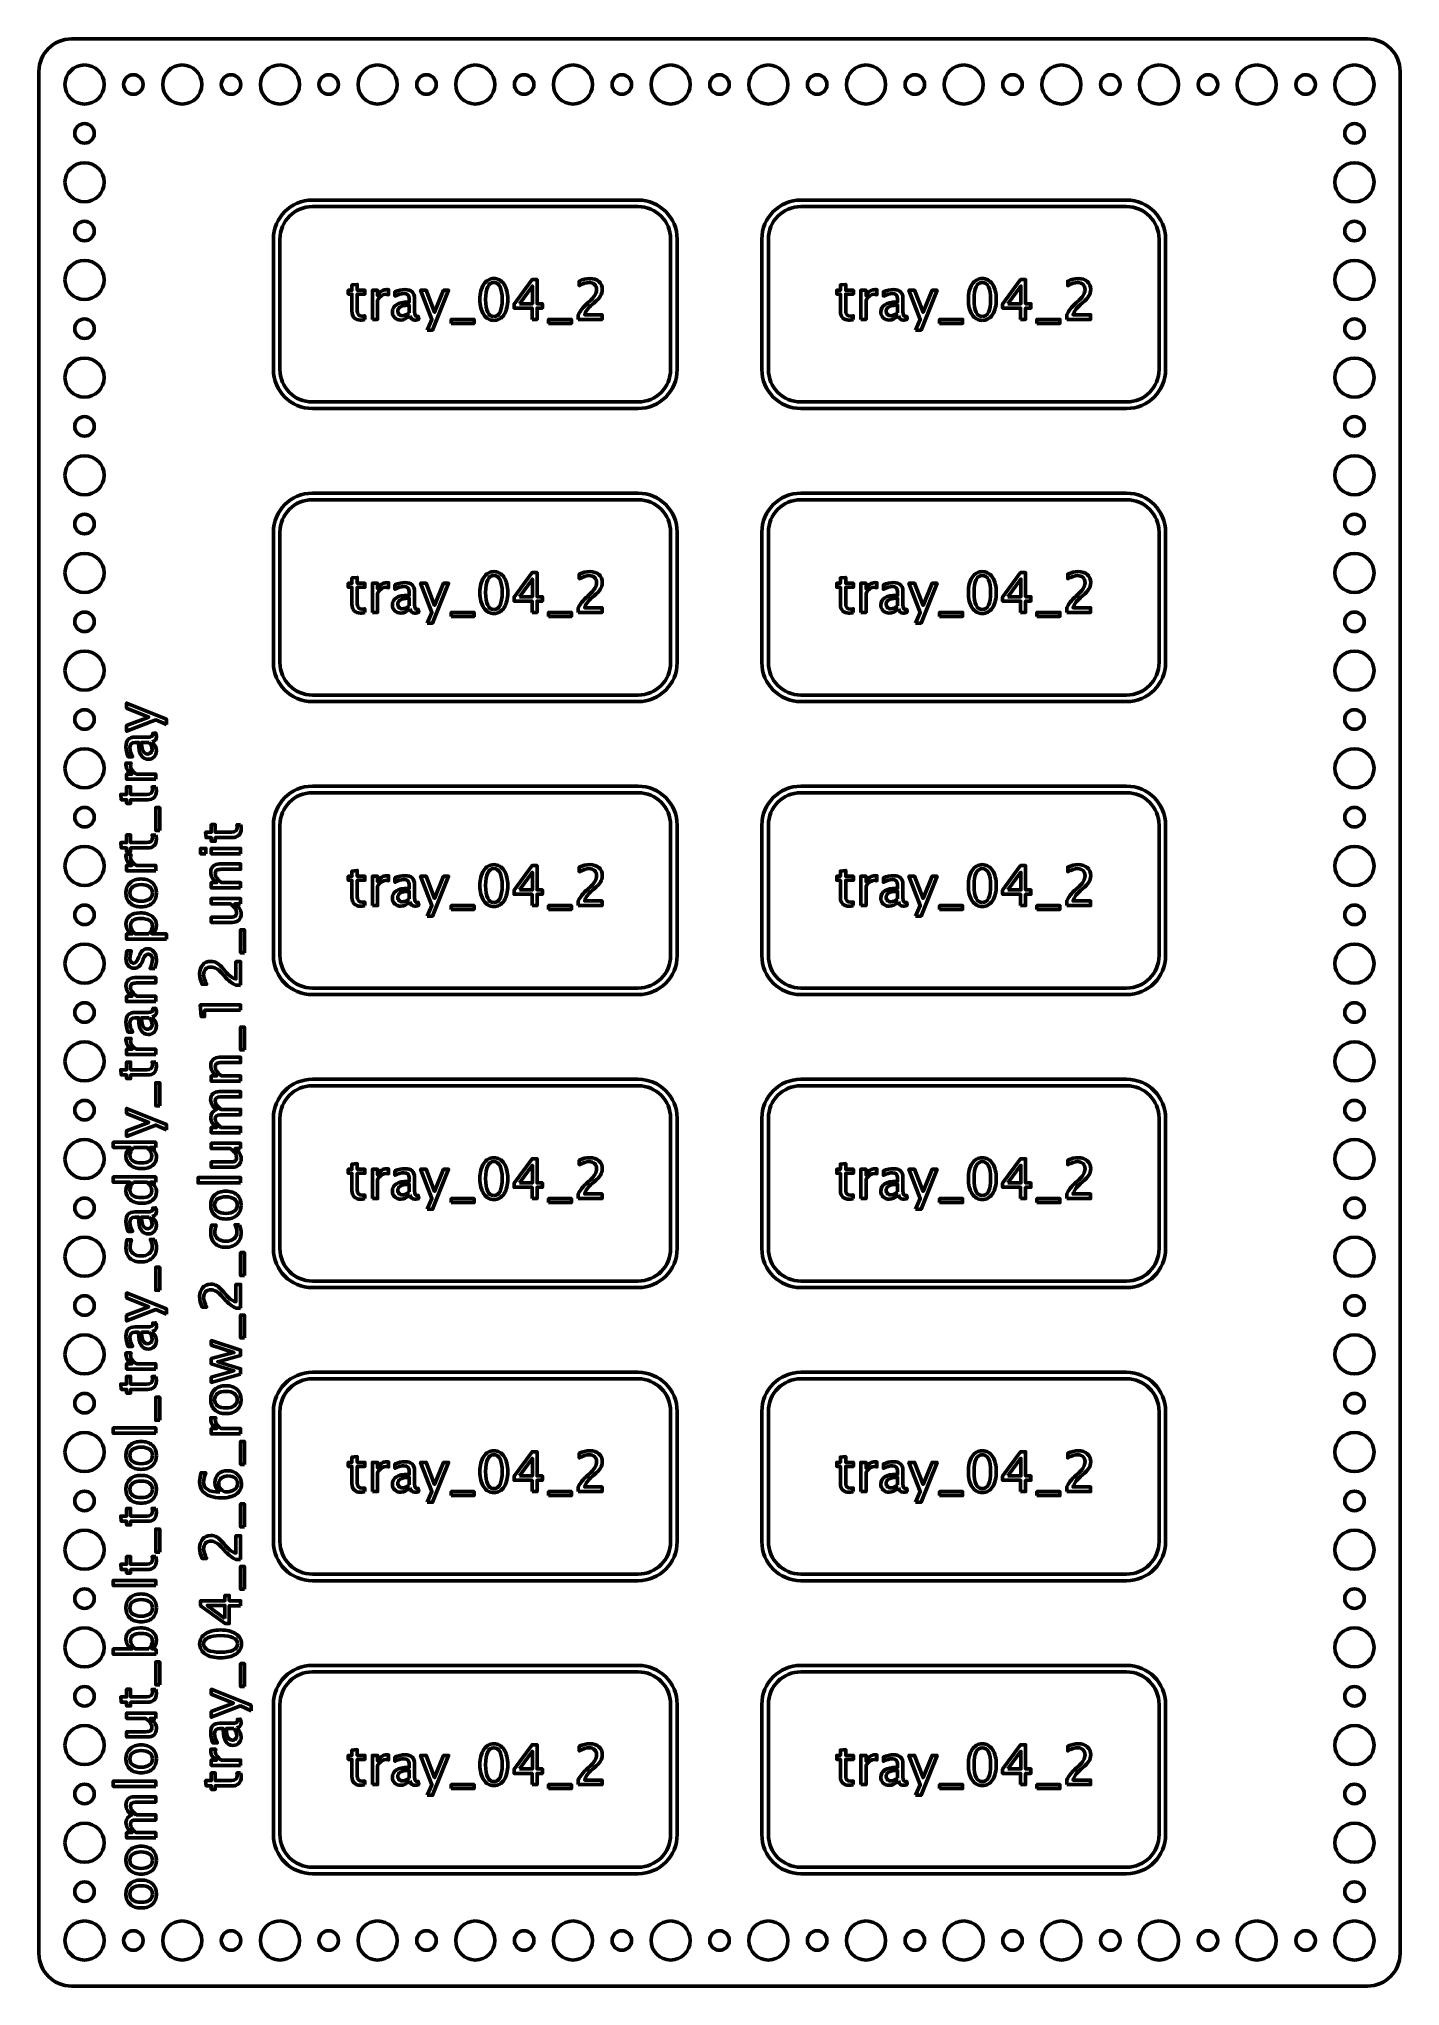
# Model space of a CAD drawing. Header units: centimetres. Extents: x -10.4 to 10.4, y -14.9 to 14.9.
import ezdxf

# ---------------------------------------------------------------- set-up
doc = ezdxf.new("R2010")
doc.units = ezdxf.units.CM
doc.header["$MEASUREMENT"] = 0
doc.layers.add('Layer 1', color=7, linetype='Continuous')

msp = doc.modelspace()

# ---------------------------------------------------------------- linework, layer by layer
at = {"layer": 'Layer 1', "lineweight": 53}
for centre, major_axis in [((-9.75, 14.25), (0, 0.3)), ((-9, 14.25), (0, 0.15)), ((-8.25, 14.25), (0, 0.3)), ((-7.5, 14.25), (0, 0.15)), ((-6.75, 14.25), (0, 0.3)), ((-6, 14.25), (0, 0.15)), ((-5.25, 14.25), (0, 0.3)), ((-4.5, 14.25), (0, 0.15)), ((-3.75, 14.25), (0, 0.3)), ((-3, 14.25), (0, 0.15)), ((-2.25, 14.25), (0, 0.3)), ((-1.5, 14.25), (0, 0.15)), ((-0.75, 14.25), (0, 0.3)), ((0, 14.25), (0, 0.15)), ((0.75, 14.25), (0, 0.3)), ((1.5, 14.25), (0, 0.15)), ((2.25, 14.25), (0, 0.3)), ((3, 14.25), (0, 0.15)), ((3.75, 14.25), (0, 0.3)), ((4.5, 14.25), (0, 0.15)), ((5.25, 14.25), (0, 0.3)), ((6, 14.25), (0, 0.15)), ((6.75, 14.25), (0, 0.3)), ((7.5, 14.25), (0, 0.15)), ((8.25, 14.25), (0, 0.3)), ((9, 14.25), (0, 0.15)), ((9.75, 14.25), (0, 0.3)), ((-9.75, -14.25), (0, 0.3)), ((-8.25, -14.25), (0, 0.3)), ((-6.75, -14.25), (0, 0.3)), ((-5.25, -14.25), (0, 0.3)), ((-3.75, -14.25), (0, 0.3)), ((-2.25, -14.25), (0, 0.3)), ((-0.75, -14.25), (0, 0.3)), ((0.75, -14.25), (0, 0.3)), ((2.25, -14.25), (0, 0.3)), ((3.75, -14.25), (0, 0.3)), ((5.25, -14.25), (0, 0.3)), ((6.75, -14.25), (0, 0.3)), ((8.25, -14.25), (0, 0.3)), ((9.75, -14.25), (0, 0.3)), ((-9, -14.25), (0, 0.15)), ((-7.5, -14.25), (0, 0.15)), ((-6, -14.25), (0, 0.15)), ((-4.5, -14.25), (0, 0.15)), ((-3, -14.25), (0, 0.15)), ((-1.5, -14.25), (0, 0.15)), ((0, -14.25), (0, 0.15)), ((1.5, -14.25), (0, 0.15)), ((3, -14.25), (0, 0.15)), ((4.5, -14.25), (0, 0.15)), ((6, -14.25), (0, 0.15)), ((7.5, -14.25), (0, 0.15)), ((9, -14.25), (0, 0.15))]:
    msp.add_ellipse(centre, major_axis=major_axis, ratio=1, dxfattribs=at)
for points, knots in [([(-10.45, -14.45), (-10.45, -14.45), (-10.45, 14.45), (-10.45, 14.45), (-10.45, 14.45), (-10.45, 14.72614), (-10.22614, 14.95), (-9.95, 14.95), (-9.95, 14.95), (-9.95, 14.95), (9.95, 14.95), (9.95, 14.95), (9.95, 14.95), (10.22614, 14.95), (10.45, 14.72614), (10.45, 14.45), (10.45, 14.45), (10.45, 14.45), (10.45, -14.45), (10.45, -14.45), (10.45, -14.45), (10.45, -14.72614), (10.22614, -14.95), (9.95, -14.95), (9.95, -14.95), (9.95, -14.95), (-9.95, -14.95), (-9.95, -14.95), (-9.95, -14.95), (-10.22614, -14.95), (-10.45, -14.72614), (-10.45, -14.45)], [0, 0, 0, 0, 0.11111111, 0.11111111, 0.11111111, 0.11111111, 0.22222222, 0.22222222, 0.22222222, 0.22222222, 0.33333333, 0.33333333, 0.33333333, 0.33333333, 0.44444444, 0.44444444, 0.44444444, 0.44444444, 0.55555556, 0.55555556, 0.55555556, 0.55555556, 0.66666667, 0.66666667, 0.66666667, 0.66666667, 0.77777778, 0.77777778, 0.77777778, 0.77777778, 1, 1, 1, 1]), ([(-9.9, 13.5), (-9.9, 13.58284), (-9.83284, 13.65), (-9.75, 13.65), (-9.75, 13.65), (-9.66716, 13.65), (-9.6, 13.58284), (-9.6, 13.5), (-9.6, 13.5), (-9.6, 13.41716), (-9.66716, 13.35), (-9.75, 13.35), (-9.75, 13.35), (-9.83284, 13.35), (-9.9, 13.41716), (-9.9, 13.5)], [0, 0, 0, 0, 0.2, 0.2, 0.2, 0.2, 0.4, 0.4, 0.4, 0.4, 0.6, 0.6, 0.6, 0.6, 1, 1, 1, 1]), ([(9.6, 13.5), (9.6, 13.58284), (9.66716, 13.65), (9.75, 13.65), (9.75, 13.65), (9.83284, 13.65), (9.9, 13.58284), (9.9, 13.5), (9.9, 13.5), (9.9, 13.41716), (9.83284, 13.35), (9.75, 13.35), (9.75, 13.35), (9.66716, 13.35), (9.6, 13.41716), (9.6, 13.5)], [0, 0, 0, 0, 0.2, 0.2, 0.2, 0.2, 0.4, 0.4, 0.4, 0.4, 0.6, 0.6, 0.6, 0.6, 1, 1, 1, 1]), ([(-10.05, 12.75), (-10.05, 12.91568), (-9.91568, 13.05), (-9.75, 13.05), (-9.75, 13.05), (-9.58432, 13.05), (-9.45, 12.91568), (-9.45, 12.75), (-9.45, 12.75), (-9.45, 12.58432), (-9.58432, 12.45), (-9.75, 12.45), (-9.75, 12.45), (-9.91568, 12.45), (-10.05, 12.58432), (-10.05, 12.75)], [0, 0, 0, 0, 0.2, 0.2, 0.2, 0.2, 0.4, 0.4, 0.4, 0.4, 0.6, 0.6, 0.6, 0.6, 1, 1, 1, 1]), ([(9.45, 12.75), (9.45, 12.91568), (9.58432, 13.05), (9.75, 13.05), (9.75, 13.05), (9.91568, 13.05), (10.05, 12.91568), (10.05, 12.75), (10.05, 12.75), (10.05, 12.58432), (9.91568, 12.45), (9.75, 12.45), (9.75, 12.45), (9.58432, 12.45), (9.45, 12.58432), (9.45, 12.75)], [0, 0, 0, 0, 0.2, 0.2, 0.2, 0.2, 0.4, 0.4, 0.4, 0.4, 0.6, 0.6, 0.6, 0.6, 1, 1, 1, 1]), ([(-6.85, 9.875), (-6.85, 9.875), (-6.85, 11.875), (-6.85, 11.875), (-6.85, 11.875), (-6.85, 12.20637), (-6.58137, 12.475), (-6.25, 12.475), (-6.25, 12.475), (-6.25, 12.475), (-1.25, 12.475), (-1.25, 12.475), (-1.25, 12.475), (-0.91863, 12.475), (-0.65, 12.20637), (-0.65, 11.875), (-0.65, 11.875), (-0.65, 11.875), (-0.65, 9.875), (-0.65, 9.875), (-0.65, 9.875), (-0.65, 9.54363), (-0.91863, 9.275), (-1.25, 9.275), (-1.25, 9.275), (-1.25, 9.275), (-6.25, 9.275), (-6.25, 9.275), (-6.25, 9.275), (-6.58137, 9.275), (-6.85, 9.54363), (-6.85, 9.875)], [0, 0, 0, 0, 0.11111111, 0.11111111, 0.11111111, 0.11111111, 0.22222222, 0.22222222, 0.22222222, 0.22222222, 0.33333333, 0.33333333, 0.33333333, 0.33333333, 0.44444444, 0.44444444, 0.44444444, 0.44444444, 0.55555556, 0.55555556, 0.55555556, 0.55555556, 0.66666667, 0.66666667, 0.66666667, 0.66666667, 0.77777778, 0.77777778, 0.77777778, 0.77777778, 1, 1, 1, 1]), ([(0.65, 9.875), (0.65, 9.875), (0.65, 11.875), (0.65, 11.875), (0.65, 11.875), (0.65, 12.20637), (0.91863, 12.475), (1.25, 12.475), (1.25, 12.475), (1.25, 12.475), (6.25, 12.475), (6.25, 12.475), (6.25, 12.475), (6.58137, 12.475), (6.85, 12.20637), (6.85, 11.875), (6.85, 11.875), (6.85, 11.875), (6.85, 9.875), (6.85, 9.875), (6.85, 9.875), (6.85, 9.54363), (6.58137, 9.275), (6.25, 9.275), (6.25, 9.275), (6.25, 9.275), (1.25, 9.275), (1.25, 9.275), (1.25, 9.275), (0.91863, 9.275), (0.65, 9.54363), (0.65, 9.875)], [0, 0, 0, 0, 0.11111111, 0.11111111, 0.11111111, 0.11111111, 0.22222222, 0.22222222, 0.22222222, 0.22222222, 0.33333333, 0.33333333, 0.33333333, 0.33333333, 0.44444444, 0.44444444, 0.44444444, 0.44444444, 0.55555556, 0.55555556, 0.55555556, 0.55555556, 0.66666667, 0.66666667, 0.66666667, 0.66666667, 0.77777778, 0.77777778, 0.77777778, 0.77777778, 1, 1, 1, 1]), ([(-9.9, 12), (-9.9, 12.08284), (-9.83284, 12.15), (-9.75, 12.15), (-9.75, 12.15), (-9.66716, 12.15), (-9.6, 12.08284), (-9.6, 12), (-9.6, 12), (-9.6, 11.91716), (-9.66716, 11.85), (-9.75, 11.85), (-9.75, 11.85), (-9.83284, 11.85), (-9.9, 11.91716), (-9.9, 12)], [0, 0, 0, 0, 0.2, 0.2, 0.2, 0.2, 0.4, 0.4, 0.4, 0.4, 0.6, 0.6, 0.6, 0.6, 1, 1, 1, 1]), ([(9.6, 12), (9.6, 12.08284), (9.66716, 12.15), (9.75, 12.15), (9.75, 12.15), (9.83284, 12.15), (9.9, 12.08284), (9.9, 12), (9.9, 12), (9.9, 11.91716), (9.83284, 11.85), (9.75, 11.85), (9.75, 11.85), (9.66716, 11.85), (9.6, 11.91716), (9.6, 12)], [0, 0, 0, 0, 0.2, 0.2, 0.2, 0.2, 0.4, 0.4, 0.4, 0.4, 0.6, 0.6, 0.6, 0.6, 1, 1, 1, 1]), ([(-10.05, 11.25), (-10.05, 11.41568), (-9.91568, 11.55), (-9.75, 11.55), (-9.75, 11.55), (-9.58432, 11.55), (-9.45, 11.41568), (-9.45, 11.25), (-9.45, 11.25), (-9.45, 11.08432), (-9.58432, 10.95), (-9.75, 10.95), (-9.75, 10.95), (-9.91568, 10.95), (-10.05, 11.08432), (-10.05, 11.25)], [0, 0, 0, 0, 0.2, 0.2, 0.2, 0.2, 0.4, 0.4, 0.4, 0.4, 0.6, 0.6, 0.6, 0.6, 1, 1, 1, 1]), ([(9.45, 11.25), (9.45, 11.41568), (9.58432, 11.55), (9.75, 11.55), (9.75, 11.55), (9.91568, 11.55), (10.05, 11.41568), (10.05, 11.25), (10.05, 11.25), (10.05, 11.08432), (9.91568, 10.95), (9.75, 10.95), (9.75, 10.95), (9.58432, 10.95), (9.45, 11.08432), (9.45, 11.25)], [0, 0, 0, 0, 0.2, 0.2, 0.2, 0.2, 0.4, 0.4, 0.4, 0.4, 0.6, 0.6, 0.6, 0.6, 1, 1, 1, 1]), ([(-9.9, 10.5), (-9.9, 10.58284), (-9.83284, 10.65), (-9.75, 10.65), (-9.75, 10.65), (-9.66716, 10.65), (-9.6, 10.58284), (-9.6, 10.5), (-9.6, 10.5), (-9.6, 10.41716), (-9.66716, 10.35), (-9.75, 10.35), (-9.75, 10.35), (-9.83284, 10.35), (-9.9, 10.41716), (-9.9, 10.5)], [0, 0, 0, 0, 0.2, 0.2, 0.2, 0.2, 0.4, 0.4, 0.4, 0.4, 0.6, 0.6, 0.6, 0.6, 1, 1, 1, 1]), ([(9.6, 10.5), (9.6, 10.58284), (9.66716, 10.65), (9.75, 10.65), (9.75, 10.65), (9.83284, 10.65), (9.9, 10.58284), (9.9, 10.5), (9.9, 10.5), (9.9, 10.41716), (9.83284, 10.35), (9.75, 10.35), (9.75, 10.35), (9.66716, 10.35), (9.6, 10.41716), (9.6, 10.5)], [0, 0, 0, 0, 0.2, 0.2, 0.2, 0.2, 0.4, 0.4, 0.4, 0.4, 0.6, 0.6, 0.6, 0.6, 1, 1, 1, 1]), ([(-10.05, 9.75), (-10.05, 9.91568), (-9.91568, 10.05), (-9.75, 10.05), (-9.75, 10.05), (-9.58432, 10.05), (-9.45, 9.91568), (-9.45, 9.75), (-9.45, 9.75), (-9.45, 9.58432), (-9.58432, 9.45), (-9.75, 9.45), (-9.75, 9.45), (-9.91568, 9.45), (-10.05, 9.58432), (-10.05, 9.75)], [0, 0, 0, 0, 0.2, 0.2, 0.2, 0.2, 0.4, 0.4, 0.4, 0.4, 0.6, 0.6, 0.6, 0.6, 1, 1, 1, 1]), ([(9.45, 9.75), (9.45, 9.91568), (9.58432, 10.05), (9.75, 10.05), (9.75, 10.05), (9.91568, 10.05), (10.05, 9.91568), (10.05, 9.75), (10.05, 9.75), (10.05, 9.58432), (9.91568, 9.45), (9.75, 9.45), (9.75, 9.45), (9.58432, 9.45), (9.45, 9.58432), (9.45, 9.75)], [0, 0, 0, 0, 0.2, 0.2, 0.2, 0.2, 0.4, 0.4, 0.4, 0.4, 0.6, 0.6, 0.6, 0.6, 1, 1, 1, 1]), ([(-9.9, 9), (-9.9, 9.08284), (-9.83284, 9.15), (-9.75, 9.15), (-9.75, 9.15), (-9.66716, 9.15), (-9.6, 9.08284), (-9.6, 9), (-9.6, 9), (-9.6, 8.91716), (-9.66716, 8.85), (-9.75, 8.85), (-9.75, 8.85), (-9.83284, 8.85), (-9.9, 8.91716), (-9.9, 9)], [0, 0, 0, 0, 0.2, 0.2, 0.2, 0.2, 0.4, 0.4, 0.4, 0.4, 0.6, 0.6, 0.6, 0.6, 1, 1, 1, 1]), ([(9.6, 9), (9.6, 9.08284), (9.66716, 9.15), (9.75, 9.15), (9.75, 9.15), (9.83284, 9.15), (9.9, 9.08284), (9.9, 9), (9.9, 9), (9.9, 8.91716), (9.83284, 8.85), (9.75, 8.85), (9.75, 8.85), (9.66716, 8.85), (9.6, 8.91716), (9.6, 9)], [0, 0, 0, 0, 0.2, 0.2, 0.2, 0.2, 0.4, 0.4, 0.4, 0.4, 0.6, 0.6, 0.6, 0.6, 1, 1, 1, 1]), ([(-10.05, 8.25), (-10.05, 8.41568), (-9.91568, 8.55), (-9.75, 8.55), (-9.75, 8.55), (-9.58432, 8.55), (-9.45, 8.41568), (-9.45, 8.25), (-9.45, 8.25), (-9.45, 8.08432), (-9.58432, 7.95), (-9.75, 7.95), (-9.75, 7.95), (-9.91568, 7.95), (-10.05, 8.08432), (-10.05, 8.25)], [0, 0, 0, 0, 0.2, 0.2, 0.2, 0.2, 0.4, 0.4, 0.4, 0.4, 0.6, 0.6, 0.6, 0.6, 1, 1, 1, 1]), ([(9.45, 8.25), (9.45, 8.41568), (9.58432, 8.55), (9.75, 8.55), (9.75, 8.55), (9.91568, 8.55), (10.05, 8.41568), (10.05, 8.25), (10.05, 8.25), (10.05, 8.08432), (9.91568, 7.95), (9.75, 7.95), (9.75, 7.95), (9.58432, 7.95), (9.45, 8.08432), (9.45, 8.25)], [0, 0, 0, 0, 0.2, 0.2, 0.2, 0.2, 0.4, 0.4, 0.4, 0.4, 0.6, 0.6, 0.6, 0.6, 1, 1, 1, 1]), ([(-6.85, 5.375), (-6.85, 5.375), (-6.85, 7.375), (-6.85, 7.375), (-6.85, 7.375), (-6.85, 7.70637), (-6.58137, 7.975), (-6.25, 7.975), (-6.25, 7.975), (-6.25, 7.975), (-1.25, 7.975), (-1.25, 7.975), (-1.25, 7.975), (-0.91863, 7.975), (-0.65, 7.70637), (-0.65, 7.375), (-0.65, 7.375), (-0.65, 7.375), (-0.65, 5.375), (-0.65, 5.375), (-0.65, 5.375), (-0.65, 5.04363), (-0.91863, 4.775), (-1.25, 4.775), (-1.25, 4.775), (-1.25, 4.775), (-6.25, 4.775), (-6.25, 4.775), (-6.25, 4.775), (-6.58137, 4.775), (-6.85, 5.04363), (-6.85, 5.375)], [0, 0, 0, 0, 0.11111111, 0.11111111, 0.11111111, 0.11111111, 0.22222222, 0.22222222, 0.22222222, 0.22222222, 0.33333333, 0.33333333, 0.33333333, 0.33333333, 0.44444444, 0.44444444, 0.44444444, 0.44444444, 0.55555556, 0.55555556, 0.55555556, 0.55555556, 0.66666667, 0.66666667, 0.66666667, 0.66666667, 0.77777778, 0.77777778, 0.77777778, 0.77777778, 1, 1, 1, 1]), ([(0.65, 5.375), (0.65, 5.375), (0.65, 7.375), (0.65, 7.375), (0.65, 7.375), (0.65, 7.70637), (0.91863, 7.975), (1.25, 7.975), (1.25, 7.975), (1.25, 7.975), (6.25, 7.975), (6.25, 7.975), (6.25, 7.975), (6.58137, 7.975), (6.85, 7.70637), (6.85, 7.375), (6.85, 7.375), (6.85, 7.375), (6.85, 5.375), (6.85, 5.375), (6.85, 5.375), (6.85, 5.04363), (6.58137, 4.775), (6.25, 4.775), (6.25, 4.775), (6.25, 4.775), (1.25, 4.775), (1.25, 4.775), (1.25, 4.775), (0.91863, 4.775), (0.65, 5.04363), (0.65, 5.375)], [0, 0, 0, 0, 0.11111111, 0.11111111, 0.11111111, 0.11111111, 0.22222222, 0.22222222, 0.22222222, 0.22222222, 0.33333333, 0.33333333, 0.33333333, 0.33333333, 0.44444444, 0.44444444, 0.44444444, 0.44444444, 0.55555556, 0.55555556, 0.55555556, 0.55555556, 0.66666667, 0.66666667, 0.66666667, 0.66666667, 0.77777778, 0.77777778, 0.77777778, 0.77777778, 1, 1, 1, 1]), ([(-9.9, 7.5), (-9.9, 7.58284), (-9.83284, 7.65), (-9.75, 7.65), (-9.75, 7.65), (-9.66716, 7.65), (-9.6, 7.58284), (-9.6, 7.5), (-9.6, 7.5), (-9.6, 7.41716), (-9.66716, 7.35), (-9.75, 7.35), (-9.75, 7.35), (-9.83284, 7.35), (-9.9, 7.41716), (-9.9, 7.5)], [0, 0, 0, 0, 0.2, 0.2, 0.2, 0.2, 0.4, 0.4, 0.4, 0.4, 0.6, 0.6, 0.6, 0.6, 1, 1, 1, 1]), ([(9.6, 7.5), (9.6, 7.58284), (9.66716, 7.65), (9.75, 7.65), (9.75, 7.65), (9.83284, 7.65), (9.9, 7.58284), (9.9, 7.5), (9.9, 7.5), (9.9, 7.41716), (9.83284, 7.35), (9.75, 7.35), (9.75, 7.35), (9.66716, 7.35), (9.6, 7.41716), (9.6, 7.5)], [0, 0, 0, 0, 0.2, 0.2, 0.2, 0.2, 0.4, 0.4, 0.4, 0.4, 0.6, 0.6, 0.6, 0.6, 1, 1, 1, 1]), ([(-10.05, 6.75), (-10.05, 6.91568), (-9.91568, 7.05), (-9.75, 7.05), (-9.75, 7.05), (-9.58432, 7.05), (-9.45, 6.91568), (-9.45, 6.75), (-9.45, 6.75), (-9.45, 6.58432), (-9.58432, 6.45), (-9.75, 6.45), (-9.75, 6.45), (-9.91568, 6.45), (-10.05, 6.58432), (-10.05, 6.75)], [0, 0, 0, 0, 0.2, 0.2, 0.2, 0.2, 0.4, 0.4, 0.4, 0.4, 0.6, 0.6, 0.6, 0.6, 1, 1, 1, 1]), ([(9.45, 6.75), (9.45, 6.91568), (9.58432, 7.05), (9.75, 7.05), (9.75, 7.05), (9.91568, 7.05), (10.05, 6.91568), (10.05, 6.75), (10.05, 6.75), (10.05, 6.58432), (9.91568, 6.45), (9.75, 6.45), (9.75, 6.45), (9.58432, 6.45), (9.45, 6.58432), (9.45, 6.75)], [0, 0, 0, 0, 0.2, 0.2, 0.2, 0.2, 0.4, 0.4, 0.4, 0.4, 0.6, 0.6, 0.6, 0.6, 1, 1, 1, 1]), ([(-9.9, 6), (-9.9, 6.08284), (-9.83284, 6.15), (-9.75, 6.15), (-9.75, 6.15), (-9.66716, 6.15), (-9.6, 6.08284), (-9.6, 6), (-9.6, 6), (-9.6, 5.91716), (-9.66716, 5.85), (-9.75, 5.85), (-9.75, 5.85), (-9.83284, 5.85), (-9.9, 5.91716), (-9.9, 6)], [0, 0, 0, 0, 0.2, 0.2, 0.2, 0.2, 0.4, 0.4, 0.4, 0.4, 0.6, 0.6, 0.6, 0.6, 1, 1, 1, 1]), ([(9.6, 6), (9.6, 6.08284), (9.66716, 6.15), (9.75, 6.15), (9.75, 6.15), (9.83284, 6.15), (9.9, 6.08284), (9.9, 6), (9.9, 6), (9.9, 5.91716), (9.83284, 5.85), (9.75, 5.85), (9.75, 5.85), (9.66716, 5.85), (9.6, 5.91716), (9.6, 6)], [0, 0, 0, 0, 0.2, 0.2, 0.2, 0.2, 0.4, 0.4, 0.4, 0.4, 0.6, 0.6, 0.6, 0.6, 1, 1, 1, 1]), ([(-10.05, 5.25), (-10.05, 5.41568), (-9.91568, 5.55), (-9.75, 5.55), (-9.75, 5.55), (-9.58432, 5.55), (-9.45, 5.41568), (-9.45, 5.25), (-9.45, 5.25), (-9.45, 5.08432), (-9.58432, 4.95), (-9.75, 4.95), (-9.75, 4.95), (-9.91568, 4.95), (-10.05, 5.08432), (-10.05, 5.25)], [0, 0, 0, 0, 0.2, 0.2, 0.2, 0.2, 0.4, 0.4, 0.4, 0.4, 0.6, 0.6, 0.6, 0.6, 1, 1, 1, 1]), ([(9.45, 5.25), (9.45, 5.41568), (9.58432, 5.55), (9.75, 5.55), (9.75, 5.55), (9.91568, 5.55), (10.05, 5.41568), (10.05, 5.25), (10.05, 5.25), (10.05, 5.08432), (9.91568, 4.95), (9.75, 4.95), (9.75, 4.95), (9.58432, 4.95), (9.45, 5.08432), (9.45, 5.25)], [0, 0, 0, 0, 0.2, 0.2, 0.2, 0.2, 0.4, 0.4, 0.4, 0.4, 0.6, 0.6, 0.6, 0.6, 1, 1, 1, 1]), ([(-9.9, 4.5), (-9.9, 4.58284), (-9.83284, 4.65), (-9.75, 4.65), (-9.75, 4.65), (-9.66716, 4.65), (-9.6, 4.58284), (-9.6, 4.5), (-9.6, 4.5), (-9.6, 4.41716), (-9.66716, 4.35), (-9.75, 4.35), (-9.75, 4.35), (-9.83284, 4.35), (-9.9, 4.41716), (-9.9, 4.5)], [0, 0, 0, 0, 0.2, 0.2, 0.2, 0.2, 0.4, 0.4, 0.4, 0.4, 0.6, 0.6, 0.6, 0.6, 1, 1, 1, 1]), ([(9.6, 4.5), (9.6, 4.58284), (9.66716, 4.65), (9.75, 4.65), (9.75, 4.65), (9.83284, 4.65), (9.9, 4.58284), (9.9, 4.5), (9.9, 4.5), (9.9, 4.41716), (9.83284, 4.35), (9.75, 4.35), (9.75, 4.35), (9.66716, 4.35), (9.6, 4.41716), (9.6, 4.5)], [0, 0, 0, 0, 0.2, 0.2, 0.2, 0.2, 0.4, 0.4, 0.4, 0.4, 0.6, 0.6, 0.6, 0.6, 1, 1, 1, 1]), ([(-10.05, 3.75), (-10.05, 3.91568), (-9.91568, 4.05), (-9.75, 4.05), (-9.75, 4.05), (-9.58432, 4.05), (-9.45, 3.91568), (-9.45, 3.75), (-9.45, 3.75), (-9.45, 3.58432), (-9.58432, 3.45), (-9.75, 3.45), (-9.75, 3.45), (-9.91568, 3.45), (-10.05, 3.58432), (-10.05, 3.75)], [0, 0, 0, 0, 0.2, 0.2, 0.2, 0.2, 0.4, 0.4, 0.4, 0.4, 0.6, 0.6, 0.6, 0.6, 1, 1, 1, 1]), ([(9.45, 3.75), (9.45, 3.91568), (9.58432, 4.05), (9.75, 4.05), (9.75, 4.05), (9.91568, 4.05), (10.05, 3.91568), (10.05, 3.75), (10.05, 3.75), (10.05, 3.58432), (9.91568, 3.45), (9.75, 3.45), (9.75, 3.45), (9.58432, 3.45), (9.45, 3.58432), (9.45, 3.75)], [0, 0, 0, 0, 0.2, 0.2, 0.2, 0.2, 0.4, 0.4, 0.4, 0.4, 0.6, 0.6, 0.6, 0.6, 1, 1, 1, 1]), ([(-6.85, 0.875), (-6.85, 0.875), (-6.85, 2.875), (-6.85, 2.875), (-6.85, 2.875), (-6.85, 3.20637), (-6.58137, 3.475), (-6.25, 3.475), (-6.25, 3.475), (-6.25, 3.475), (-1.25, 3.475), (-1.25, 3.475), (-1.25, 3.475), (-0.91863, 3.475), (-0.65, 3.20637), (-0.65, 2.875), (-0.65, 2.875), (-0.65, 2.875), (-0.65, 0.875), (-0.65, 0.875), (-0.65, 0.875), (-0.65, 0.54363), (-0.91863, 0.275), (-1.25, 0.275), (-1.25, 0.275), (-1.25, 0.275), (-6.25, 0.275), (-6.25, 0.275), (-6.25, 0.275), (-6.58137, 0.275), (-6.85, 0.54363), (-6.85, 0.875)], [0, 0, 0, 0, 0.11111111, 0.11111111, 0.11111111, 0.11111111, 0.22222222, 0.22222222, 0.22222222, 0.22222222, 0.33333333, 0.33333333, 0.33333333, 0.33333333, 0.44444444, 0.44444444, 0.44444444, 0.44444444, 0.55555556, 0.55555556, 0.55555556, 0.55555556, 0.66666667, 0.66666667, 0.66666667, 0.66666667, 0.77777778, 0.77777778, 0.77777778, 0.77777778, 1, 1, 1, 1]), ([(0.65, 0.875), (0.65, 0.875), (0.65, 2.875), (0.65, 2.875), (0.65, 2.875), (0.65, 3.20637), (0.91863, 3.475), (1.25, 3.475), (1.25, 3.475), (1.25, 3.475), (6.25, 3.475), (6.25, 3.475), (6.25, 3.475), (6.58137, 3.475), (6.85, 3.20637), (6.85, 2.875), (6.85, 2.875), (6.85, 2.875), (6.85, 0.875), (6.85, 0.875), (6.85, 0.875), (6.85, 0.54363), (6.58137, 0.275), (6.25, 0.275), (6.25, 0.275), (6.25, 0.275), (1.25, 0.275), (1.25, 0.275), (1.25, 0.275), (0.91863, 0.275), (0.65, 0.54363), (0.65, 0.875)], [0, 0, 0, 0, 0.11111111, 0.11111111, 0.11111111, 0.11111111, 0.22222222, 0.22222222, 0.22222222, 0.22222222, 0.33333333, 0.33333333, 0.33333333, 0.33333333, 0.44444444, 0.44444444, 0.44444444, 0.44444444, 0.55555556, 0.55555556, 0.55555556, 0.55555556, 0.66666667, 0.66666667, 0.66666667, 0.66666667, 0.77777778, 0.77777778, 0.77777778, 0.77777778, 1, 1, 1, 1]), ([(-9.9, 3), (-9.9, 3.08284), (-9.83284, 3.15), (-9.75, 3.15), (-9.75, 3.15), (-9.66716, 3.15), (-9.6, 3.08284), (-9.6, 3), (-9.6, 3), (-9.6, 2.91716), (-9.66716, 2.85), (-9.75, 2.85), (-9.75, 2.85), (-9.83284, 2.85), (-9.9, 2.91716), (-9.9, 3)], [0, 0, 0, 0, 0.2, 0.2, 0.2, 0.2, 0.4, 0.4, 0.4, 0.4, 0.6, 0.6, 0.6, 0.6, 1, 1, 1, 1]), ([(9.6, 3), (9.6, 3.08284), (9.66716, 3.15), (9.75, 3.15), (9.75, 3.15), (9.83284, 3.15), (9.9, 3.08284), (9.9, 3), (9.9, 3), (9.9, 2.91716), (9.83284, 2.85), (9.75, 2.85), (9.75, 2.85), (9.66716, 2.85), (9.6, 2.91716), (9.6, 3)], [0, 0, 0, 0, 0.2, 0.2, 0.2, 0.2, 0.4, 0.4, 0.4, 0.4, 0.6, 0.6, 0.6, 0.6, 1, 1, 1, 1]), ([(-10.05, 2.25), (-10.05, 2.41568), (-9.91568, 2.55), (-9.75, 2.55), (-9.75, 2.55), (-9.58432, 2.55), (-9.45, 2.41568), (-9.45, 2.25), (-9.45, 2.25), (-9.45, 2.08432), (-9.58432, 1.95), (-9.75, 1.95), (-9.75, 1.95), (-9.91568, 1.95), (-10.05, 2.08432), (-10.05, 2.25)], [0, 0, 0, 0, 0.2, 0.2, 0.2, 0.2, 0.4, 0.4, 0.4, 0.4, 0.6, 0.6, 0.6, 0.6, 1, 1, 1, 1]), ([(9.45, 2.25), (9.45, 2.41568), (9.58432, 2.55), (9.75, 2.55), (9.75, 2.55), (9.91568, 2.55), (10.05, 2.41568), (10.05, 2.25), (10.05, 2.25), (10.05, 2.08432), (9.91568, 1.95), (9.75, 1.95), (9.75, 1.95), (9.58432, 1.95), (9.45, 2.08432), (9.45, 2.25)], [0, 0, 0, 0, 0.2, 0.2, 0.2, 0.2, 0.4, 0.4, 0.4, 0.4, 0.6, 0.6, 0.6, 0.6, 1, 1, 1, 1]), ([(-9.9, 1.5), (-9.9, 1.58284), (-9.83284, 1.65), (-9.75, 1.65), (-9.75, 1.65), (-9.66716, 1.65), (-9.6, 1.58284), (-9.6, 1.5), (-9.6, 1.5), (-9.6, 1.41716), (-9.66716, 1.35), (-9.75, 1.35), (-9.75, 1.35), (-9.83284, 1.35), (-9.9, 1.41716), (-9.9, 1.5)], [0, 0, 0, 0, 0.2, 0.2, 0.2, 0.2, 0.4, 0.4, 0.4, 0.4, 0.6, 0.6, 0.6, 0.6, 1, 1, 1, 1]), ([(9.6, 1.5), (9.6, 1.58284), (9.66716, 1.65), (9.75, 1.65), (9.75, 1.65), (9.83284, 1.65), (9.9, 1.58284), (9.9, 1.5), (9.9, 1.5), (9.9, 1.41716), (9.83284, 1.35), (9.75, 1.35), (9.75, 1.35), (9.66716, 1.35), (9.6, 1.41716), (9.6, 1.5)], [0, 0, 0, 0, 0.2, 0.2, 0.2, 0.2, 0.4, 0.4, 0.4, 0.4, 0.6, 0.6, 0.6, 0.6, 1, 1, 1, 1]), ([(-10.05, 0.75), (-10.05, 0.91568), (-9.91568, 1.05), (-9.75, 1.05), (-9.75, 1.05), (-9.58432, 1.05), (-9.45, 0.91568), (-9.45, 0.75), (-9.45, 0.75), (-9.45, 0.58432), (-9.58432, 0.45), (-9.75, 0.45), (-9.75, 0.45), (-9.91568, 0.45), (-10.05, 0.58432), (-10.05, 0.75)], [0, 0, 0, 0, 0.2, 0.2, 0.2, 0.2, 0.4, 0.4, 0.4, 0.4, 0.6, 0.6, 0.6, 0.6, 1, 1, 1, 1]), ([(9.45, 0.75), (9.45, 0.91568), (9.58432, 1.05), (9.75, 1.05), (9.75, 1.05), (9.91568, 1.05), (10.05, 0.91568), (10.05, 0.75), (10.05, 0.75), (10.05, 0.58432), (9.91568, 0.45), (9.75, 0.45), (9.75, 0.45), (9.58432, 0.45), (9.45, 0.58432), (9.45, 0.75)], [0, 0, 0, 0, 0.2, 0.2, 0.2, 0.2, 0.4, 0.4, 0.4, 0.4, 0.6, 0.6, 0.6, 0.6, 1, 1, 1, 1]), ([(-9.9, 0), (-9.9, 0.08284), (-9.83284, 0.15), (-9.75, 0.15), (-9.75, 0.15), (-9.66716, 0.15), (-9.6, 0.08284), (-9.6, 0), (-9.6, 0), (-9.6, -0.08284), (-9.66716, -0.15), (-9.75, -0.15), (-9.75, -0.15), (-9.83284, -0.15), (-9.9, -0.08284), (-9.9, 0)], [0, 0, 0, 0, 0.2, 0.2, 0.2, 0.2, 0.4, 0.4, 0.4, 0.4, 0.6, 0.6, 0.6, 0.6, 1, 1, 1, 1]), ([(9.6, 0), (9.6, 0.08284), (9.66716, 0.15), (9.75, 0.15), (9.75, 0.15), (9.83284, 0.15), (9.9, 0.08284), (9.9, 0), (9.9, 0), (9.9, -0.08284), (9.83284, -0.15), (9.75, -0.15), (9.75, -0.15), (9.66716, -0.15), (9.6, -0.08284), (9.6, 0)], [0, 0, 0, 0, 0.2, 0.2, 0.2, 0.2, 0.4, 0.4, 0.4, 0.4, 0.6, 0.6, 0.6, 0.6, 1, 1, 1, 1]), ([(-10.05, -0.75), (-10.05, -0.58432), (-9.91568, -0.45), (-9.75, -0.45), (-9.75, -0.45), (-9.58432, -0.45), (-9.45, -0.58432), (-9.45, -0.75), (-9.45, -0.75), (-9.45, -0.91568), (-9.58432, -1.05), (-9.75, -1.05), (-9.75, -1.05), (-9.91568, -1.05), (-10.05, -0.91568), (-10.05, -0.75)], [0, 0, 0, 0, 0.2, 0.2, 0.2, 0.2, 0.4, 0.4, 0.4, 0.4, 0.6, 0.6, 0.6, 0.6, 1, 1, 1, 1]), ([(9.45, -0.75), (9.45, -0.58432), (9.58432, -0.45), (9.75, -0.45), (9.75, -0.45), (9.91568, -0.45), (10.05, -0.58432), (10.05, -0.75), (10.05, -0.75), (10.05, -0.91568), (9.91568, -1.05), (9.75, -1.05), (9.75, -1.05), (9.58432, -1.05), (9.45, -0.91568), (9.45, -0.75)], [0, 0, 0, 0, 0.2, 0.2, 0.2, 0.2, 0.4, 0.4, 0.4, 0.4, 0.6, 0.6, 0.6, 0.6, 1, 1, 1, 1]), ([(-6.85, -3.625), (-6.85, -3.625), (-6.85, -1.625), (-6.85, -1.625), (-6.85, -1.625), (-6.85, -1.29363), (-6.58137, -1.025), (-6.25, -1.025), (-6.25, -1.025), (-6.25, -1.025), (-1.25, -1.025), (-1.25, -1.025), (-1.25, -1.025), (-0.91863, -1.025), (-0.65, -1.29363), (-0.65, -1.625), (-0.65, -1.625), (-0.65, -1.625), (-0.65, -3.625), (-0.65, -3.625), (-0.65, -3.625), (-0.65, -3.95637), (-0.91863, -4.225), (-1.25, -4.225), (-1.25, -4.225), (-1.25, -4.225), (-6.25, -4.225), (-6.25, -4.225), (-6.25, -4.225), (-6.58137, -4.225), (-6.85, -3.95637), (-6.85, -3.625)], [0, 0, 0, 0, 0.11111111, 0.11111111, 0.11111111, 0.11111111, 0.22222222, 0.22222222, 0.22222222, 0.22222222, 0.33333333, 0.33333333, 0.33333333, 0.33333333, 0.44444444, 0.44444444, 0.44444444, 0.44444444, 0.55555556, 0.55555556, 0.55555556, 0.55555556, 0.66666667, 0.66666667, 0.66666667, 0.66666667, 0.77777778, 0.77777778, 0.77777778, 0.77777778, 1, 1, 1, 1]), ([(0.65, -3.625), (0.65, -3.625), (0.65, -1.625), (0.65, -1.625), (0.65, -1.625), (0.65, -1.29363), (0.91863, -1.025), (1.25, -1.025), (1.25, -1.025), (1.25, -1.025), (6.25, -1.025), (6.25, -1.025), (6.25, -1.025), (6.58137, -1.025), (6.85, -1.29363), (6.85, -1.625), (6.85, -1.625), (6.85, -1.625), (6.85, -3.625), (6.85, -3.625), (6.85, -3.625), (6.85, -3.95637), (6.58137, -4.225), (6.25, -4.225), (6.25, -4.225), (6.25, -4.225), (1.25, -4.225), (1.25, -4.225), (1.25, -4.225), (0.91863, -4.225), (0.65, -3.95637), (0.65, -3.625)], [0, 0, 0, 0, 0.11111111, 0.11111111, 0.11111111, 0.11111111, 0.22222222, 0.22222222, 0.22222222, 0.22222222, 0.33333333, 0.33333333, 0.33333333, 0.33333333, 0.44444444, 0.44444444, 0.44444444, 0.44444444, 0.55555556, 0.55555556, 0.55555556, 0.55555556, 0.66666667, 0.66666667, 0.66666667, 0.66666667, 0.77777778, 0.77777778, 0.77777778, 0.77777778, 1, 1, 1, 1]), ([(-9.9, -1.5), (-9.9, -1.41716), (-9.83284, -1.35), (-9.75, -1.35), (-9.75, -1.35), (-9.66716, -1.35), (-9.6, -1.41716), (-9.6, -1.5), (-9.6, -1.5), (-9.6, -1.58284), (-9.66716, -1.65), (-9.75, -1.65), (-9.75, -1.65), (-9.83284, -1.65), (-9.9, -1.58284), (-9.9, -1.5)], [0, 0, 0, 0, 0.2, 0.2, 0.2, 0.2, 0.4, 0.4, 0.4, 0.4, 0.6, 0.6, 0.6, 0.6, 1, 1, 1, 1]), ([(9.6, -1.5), (9.6, -1.41716), (9.66716, -1.35), (9.75, -1.35), (9.75, -1.35), (9.83284, -1.35), (9.9, -1.41716), (9.9, -1.5), (9.9, -1.5), (9.9, -1.58284), (9.83284, -1.65), (9.75, -1.65), (9.75, -1.65), (9.66716, -1.65), (9.6, -1.58284), (9.6, -1.5)], [0, 0, 0, 0, 0.2, 0.2, 0.2, 0.2, 0.4, 0.4, 0.4, 0.4, 0.6, 0.6, 0.6, 0.6, 1, 1, 1, 1]), ([(-10.05, -2.25), (-10.05, -2.08432), (-9.91568, -1.95), (-9.75, -1.95), (-9.75, -1.95), (-9.58432, -1.95), (-9.45, -2.08432), (-9.45, -2.25), (-9.45, -2.25), (-9.45, -2.41568), (-9.58432, -2.55), (-9.75, -2.55), (-9.75, -2.55), (-9.91568, -2.55), (-10.05, -2.41568), (-10.05, -2.25)], [0, 0, 0, 0, 0.2, 0.2, 0.2, 0.2, 0.4, 0.4, 0.4, 0.4, 0.6, 0.6, 0.6, 0.6, 1, 1, 1, 1]), ([(9.45, -2.25), (9.45, -2.08432), (9.58432, -1.95), (9.75, -1.95), (9.75, -1.95), (9.91568, -1.95), (10.05, -2.08432), (10.05, -2.25), (10.05, -2.25), (10.05, -2.41568), (9.91568, -2.55), (9.75, -2.55), (9.75, -2.55), (9.58432, -2.55), (9.45, -2.41568), (9.45, -2.25)], [0, 0, 0, 0, 0.2, 0.2, 0.2, 0.2, 0.4, 0.4, 0.4, 0.4, 0.6, 0.6, 0.6, 0.6, 1, 1, 1, 1]), ([(-9.9, -3), (-9.9, -2.91716), (-9.83284, -2.85), (-9.75, -2.85), (-9.75, -2.85), (-9.66716, -2.85), (-9.6, -2.91716), (-9.6, -3), (-9.6, -3), (-9.6, -3.08284), (-9.66716, -3.15), (-9.75, -3.15), (-9.75, -3.15), (-9.83284, -3.15), (-9.9, -3.08284), (-9.9, -3)], [0, 0, 0, 0, 0.2, 0.2, 0.2, 0.2, 0.4, 0.4, 0.4, 0.4, 0.6, 0.6, 0.6, 0.6, 1, 1, 1, 1]), ([(9.6, -3), (9.6, -2.91716), (9.66716, -2.85), (9.75, -2.85), (9.75, -2.85), (9.83284, -2.85), (9.9, -2.91716), (9.9, -3), (9.9, -3), (9.9, -3.08284), (9.83284, -3.15), (9.75, -3.15), (9.75, -3.15), (9.66716, -3.15), (9.6, -3.08284), (9.6, -3)], [0, 0, 0, 0, 0.2, 0.2, 0.2, 0.2, 0.4, 0.4, 0.4, 0.4, 0.6, 0.6, 0.6, 0.6, 1, 1, 1, 1]), ([(-10.05, -3.75), (-10.05, -3.58432), (-9.91568, -3.45), (-9.75, -3.45), (-9.75, -3.45), (-9.58432, -3.45), (-9.45, -3.58432), (-9.45, -3.75), (-9.45, -3.75), (-9.45, -3.91568), (-9.58432, -4.05), (-9.75, -4.05), (-9.75, -4.05), (-9.91568, -4.05), (-10.05, -3.91568), (-10.05, -3.75)], [0, 0, 0, 0, 0.2, 0.2, 0.2, 0.2, 0.4, 0.4, 0.4, 0.4, 0.6, 0.6, 0.6, 0.6, 1, 1, 1, 1]), ([(9.45, -3.75), (9.45, -3.58432), (9.58432, -3.45), (9.75, -3.45), (9.75, -3.45), (9.91568, -3.45), (10.05, -3.58432), (10.05, -3.75), (10.05, -3.75), (10.05, -3.91568), (9.91568, -4.05), (9.75, -4.05), (9.75, -4.05), (9.58432, -4.05), (9.45, -3.91568), (9.45, -3.75)], [0, 0, 0, 0, 0.2, 0.2, 0.2, 0.2, 0.4, 0.4, 0.4, 0.4, 0.6, 0.6, 0.6, 0.6, 1, 1, 1, 1]), ([(-9.9, -4.5), (-9.9, -4.41716), (-9.83284, -4.35), (-9.75, -4.35), (-9.75, -4.35), (-9.66716, -4.35), (-9.6, -4.41716), (-9.6, -4.5), (-9.6, -4.5), (-9.6, -4.58284), (-9.66716, -4.65), (-9.75, -4.65), (-9.75, -4.65), (-9.83284, -4.65), (-9.9, -4.58284), (-9.9, -4.5)], [0, 0, 0, 0, 0.2, 0.2, 0.2, 0.2, 0.4, 0.4, 0.4, 0.4, 0.6, 0.6, 0.6, 0.6, 1, 1, 1, 1]), ([(9.6, -4.5), (9.6, -4.41716), (9.66716, -4.35), (9.75, -4.35), (9.75, -4.35), (9.83284, -4.35), (9.9, -4.41716), (9.9, -4.5), (9.9, -4.5), (9.9, -4.58284), (9.83284, -4.65), (9.75, -4.65), (9.75, -4.65), (9.66716, -4.65), (9.6, -4.58284), (9.6, -4.5)], [0, 0, 0, 0, 0.2, 0.2, 0.2, 0.2, 0.4, 0.4, 0.4, 0.4, 0.6, 0.6, 0.6, 0.6, 1, 1, 1, 1]), ([(-10.05, -5.25), (-10.05, -5.08432), (-9.91568, -4.95), (-9.75, -4.95), (-9.75, -4.95), (-9.58432, -4.95), (-9.45, -5.08432), (-9.45, -5.25), (-9.45, -5.25), (-9.45, -5.41568), (-9.58432, -5.55), (-9.75, -5.55), (-9.75, -5.55), (-9.91568, -5.55), (-10.05, -5.41568), (-10.05, -5.25)], [0, 0, 0, 0, 0.2, 0.2, 0.2, 0.2, 0.4, 0.4, 0.4, 0.4, 0.6, 0.6, 0.6, 0.6, 1, 1, 1, 1]), ([(9.45, -5.25), (9.45, -5.08432), (9.58432, -4.95), (9.75, -4.95), (9.75, -4.95), (9.91568, -4.95), (10.05, -5.08432), (10.05, -5.25), (10.05, -5.25), (10.05, -5.41568), (9.91568, -5.55), (9.75, -5.55), (9.75, -5.55), (9.58432, -5.55), (9.45, -5.41568), (9.45, -5.25)], [0, 0, 0, 0, 0.2, 0.2, 0.2, 0.2, 0.4, 0.4, 0.4, 0.4, 0.6, 0.6, 0.6, 0.6, 1, 1, 1, 1]), ([(-6.85, -8.125), (-6.85, -8.125), (-6.85, -6.125), (-6.85, -6.125), (-6.85, -6.125), (-6.85, -5.79363), (-6.58137, -5.525), (-6.25, -5.525), (-6.25, -5.525), (-6.25, -5.525), (-1.25, -5.525), (-1.25, -5.525), (-1.25, -5.525), (-0.91863, -5.525), (-0.65, -5.79363), (-0.65, -6.125), (-0.65, -6.125), (-0.65, -6.125), (-0.65, -8.125), (-0.65, -8.125), (-0.65, -8.125), (-0.65, -8.45637), (-0.91863, -8.725), (-1.25, -8.725), (-1.25, -8.725), (-1.25, -8.725), (-6.25, -8.725), (-6.25, -8.725), (-6.25, -8.725), (-6.58137, -8.725), (-6.85, -8.45637), (-6.85, -8.125)], [0, 0, 0, 0, 0.11111111, 0.11111111, 0.11111111, 0.11111111, 0.22222222, 0.22222222, 0.22222222, 0.22222222, 0.33333333, 0.33333333, 0.33333333, 0.33333333, 0.44444444, 0.44444444, 0.44444444, 0.44444444, 0.55555556, 0.55555556, 0.55555556, 0.55555556, 0.66666667, 0.66666667, 0.66666667, 0.66666667, 0.77777778, 0.77777778, 0.77777778, 0.77777778, 1, 1, 1, 1]), ([(0.65, -8.125), (0.65, -8.125), (0.65, -6.125), (0.65, -6.125), (0.65, -6.125), (0.65, -5.79363), (0.91863, -5.525), (1.25, -5.525), (1.25, -5.525), (1.25, -5.525), (6.25, -5.525), (6.25, -5.525), (6.25, -5.525), (6.58137, -5.525), (6.85, -5.79363), (6.85, -6.125), (6.85, -6.125), (6.85, -6.125), (6.85, -8.125), (6.85, -8.125), (6.85, -8.125), (6.85, -8.45637), (6.58137, -8.725), (6.25, -8.725), (6.25, -8.725), (6.25, -8.725), (1.25, -8.725), (1.25, -8.725), (1.25, -8.725), (0.91863, -8.725), (0.65, -8.45637), (0.65, -8.125)], [0, 0, 0, 0, 0.11111111, 0.11111111, 0.11111111, 0.11111111, 0.22222222, 0.22222222, 0.22222222, 0.22222222, 0.33333333, 0.33333333, 0.33333333, 0.33333333, 0.44444444, 0.44444444, 0.44444444, 0.44444444, 0.55555556, 0.55555556, 0.55555556, 0.55555556, 0.66666667, 0.66666667, 0.66666667, 0.66666667, 0.77777778, 0.77777778, 0.77777778, 0.77777778, 1, 1, 1, 1]), ([(-9.9, -6), (-9.9, -5.91716), (-9.83284, -5.85), (-9.75, -5.85), (-9.75, -5.85), (-9.66716, -5.85), (-9.6, -5.91716), (-9.6, -6), (-9.6, -6), (-9.6, -6.08284), (-9.66716, -6.15), (-9.75, -6.15), (-9.75, -6.15), (-9.83284, -6.15), (-9.9, -6.08284), (-9.9, -6)], [0, 0, 0, 0, 0.2, 0.2, 0.2, 0.2, 0.4, 0.4, 0.4, 0.4, 0.6, 0.6, 0.6, 0.6, 1, 1, 1, 1]), ([(9.6, -6), (9.6, -5.91716), (9.66716, -5.85), (9.75, -5.85), (9.75, -5.85), (9.83284, -5.85), (9.9, -5.91716), (9.9, -6), (9.9, -6), (9.9, -6.08284), (9.83284, -6.15), (9.75, -6.15), (9.75, -6.15), (9.66716, -6.15), (9.6, -6.08284), (9.6, -6)], [0, 0, 0, 0, 0.2, 0.2, 0.2, 0.2, 0.4, 0.4, 0.4, 0.4, 0.6, 0.6, 0.6, 0.6, 1, 1, 1, 1]), ([(-10.05, -6.75), (-10.05, -6.58432), (-9.91568, -6.45), (-9.75, -6.45), (-9.75, -6.45), (-9.58432, -6.45), (-9.45, -6.58432), (-9.45, -6.75), (-9.45, -6.75), (-9.45, -6.91568), (-9.58432, -7.05), (-9.75, -7.05), (-9.75, -7.05), (-9.91568, -7.05), (-10.05, -6.91568), (-10.05, -6.75)], [0, 0, 0, 0, 0.2, 0.2, 0.2, 0.2, 0.4, 0.4, 0.4, 0.4, 0.6, 0.6, 0.6, 0.6, 1, 1, 1, 1]), ([(9.45, -6.75), (9.45, -6.58432), (9.58432, -6.45), (9.75, -6.45), (9.75, -6.45), (9.91568, -6.45), (10.05, -6.58432), (10.05, -6.75), (10.05, -6.75), (10.05, -6.91568), (9.91568, -7.05), (9.75, -7.05), (9.75, -7.05), (9.58432, -7.05), (9.45, -6.91568), (9.45, -6.75)], [0, 0, 0, 0, 0.2, 0.2, 0.2, 0.2, 0.4, 0.4, 0.4, 0.4, 0.6, 0.6, 0.6, 0.6, 1, 1, 1, 1]), ([(-9.9, -7.5), (-9.9, -7.41716), (-9.83284, -7.35), (-9.75, -7.35), (-9.75, -7.35), (-9.66716, -7.35), (-9.6, -7.41716), (-9.6, -7.5), (-9.6, -7.5), (-9.6, -7.58284), (-9.66716, -7.65), (-9.75, -7.65), (-9.75, -7.65), (-9.83284, -7.65), (-9.9, -7.58284), (-9.9, -7.5)], [0, 0, 0, 0, 0.2, 0.2, 0.2, 0.2, 0.4, 0.4, 0.4, 0.4, 0.6, 0.6, 0.6, 0.6, 1, 1, 1, 1]), ([(9.6, -7.5), (9.6, -7.41716), (9.66716, -7.35), (9.75, -7.35), (9.75, -7.35), (9.83284, -7.35), (9.9, -7.41716), (9.9, -7.5), (9.9, -7.5), (9.9, -7.58284), (9.83284, -7.65), (9.75, -7.65), (9.75, -7.65), (9.66716, -7.65), (9.6, -7.58284), (9.6, -7.5)], [0, 0, 0, 0, 0.2, 0.2, 0.2, 0.2, 0.4, 0.4, 0.4, 0.4, 0.6, 0.6, 0.6, 0.6, 1, 1, 1, 1]), ([(-10.05, -8.25), (-10.05, -8.08432), (-9.91568, -7.95), (-9.75, -7.95), (-9.75, -7.95), (-9.58432, -7.95), (-9.45, -8.08432), (-9.45, -8.25), (-9.45, -8.25), (-9.45, -8.41568), (-9.58432, -8.55), (-9.75, -8.55), (-9.75, -8.55), (-9.91568, -8.55), (-10.05, -8.41568), (-10.05, -8.25)], [0, 0, 0, 0, 0.2, 0.2, 0.2, 0.2, 0.4, 0.4, 0.4, 0.4, 0.6, 0.6, 0.6, 0.6, 1, 1, 1, 1]), ([(9.45, -8.25), (9.45, -8.08432), (9.58432, -7.95), (9.75, -7.95), (9.75, -7.95), (9.91568, -7.95), (10.05, -8.08432), (10.05, -8.25), (10.05, -8.25), (10.05, -8.41568), (9.91568, -8.55), (9.75, -8.55), (9.75, -8.55), (9.58432, -8.55), (9.45, -8.41568), (9.45, -8.25)], [0, 0, 0, 0, 0.2, 0.2, 0.2, 0.2, 0.4, 0.4, 0.4, 0.4, 0.6, 0.6, 0.6, 0.6, 1, 1, 1, 1]), ([(-9.9, -9), (-9.9, -8.91716), (-9.83284, -8.85), (-9.75, -8.85), (-9.75, -8.85), (-9.66716, -8.85), (-9.6, -8.91716), (-9.6, -9), (-9.6, -9), (-9.6, -9.08284), (-9.66716, -9.15), (-9.75, -9.15), (-9.75, -9.15), (-9.83284, -9.15), (-9.9, -9.08284), (-9.9, -9)], [0, 0, 0, 0, 0.2, 0.2, 0.2, 0.2, 0.4, 0.4, 0.4, 0.4, 0.6, 0.6, 0.6, 0.6, 1, 1, 1, 1]), ([(9.6, -9), (9.6, -8.91716), (9.66716, -8.85), (9.75, -8.85), (9.75, -8.85), (9.83284, -8.85), (9.9, -8.91716), (9.9, -9), (9.9, -9), (9.9, -9.08284), (9.83284, -9.15), (9.75, -9.15), (9.75, -9.15), (9.66716, -9.15), (9.6, -9.08284), (9.6, -9)], [0, 0, 0, 0, 0.2, 0.2, 0.2, 0.2, 0.4, 0.4, 0.4, 0.4, 0.6, 0.6, 0.6, 0.6, 1, 1, 1, 1]), ([(-10.05, -9.75), (-10.05, -9.58432), (-9.91568, -9.45), (-9.75, -9.45), (-9.75, -9.45), (-9.58432, -9.45), (-9.45, -9.58432), (-9.45, -9.75), (-9.45, -9.75), (-9.45, -9.91568), (-9.58432, -10.05), (-9.75, -10.05), (-9.75, -10.05), (-9.91568, -10.05), (-10.05, -9.91568), (-10.05, -9.75)], [0, 0, 0, 0, 0.2, 0.2, 0.2, 0.2, 0.4, 0.4, 0.4, 0.4, 0.6, 0.6, 0.6, 0.6, 1, 1, 1, 1]), ([(9.45, -9.75), (9.45, -9.58432), (9.58432, -9.45), (9.75, -9.45), (9.75, -9.45), (9.91568, -9.45), (10.05, -9.58432), (10.05, -9.75), (10.05, -9.75), (10.05, -9.91568), (9.91568, -10.05), (9.75, -10.05), (9.75, -10.05), (9.58432, -10.05), (9.45, -9.91568), (9.45, -9.75)], [0, 0, 0, 0, 0.2, 0.2, 0.2, 0.2, 0.4, 0.4, 0.4, 0.4, 0.6, 0.6, 0.6, 0.6, 1, 1, 1, 1]), ([(-6.85, -12.625), (-6.85, -12.625), (-6.85, -10.625), (-6.85, -10.625), (-6.85, -10.625), (-6.85, -10.29363), (-6.58137, -10.025), (-6.25, -10.025), (-6.25, -10.025), (-6.25, -10.025), (-1.25, -10.025), (-1.25, -10.025), (-1.25, -10.025), (-0.91863, -10.025), (-0.65, -10.29363), (-0.65, -10.625), (-0.65, -10.625), (-0.65, -10.625), (-0.65, -12.625), (-0.65, -12.625), (-0.65, -12.625), (-0.65, -12.95637), (-0.91863, -13.225), (-1.25, -13.225), (-1.25, -13.225), (-1.25, -13.225), (-6.25, -13.225), (-6.25, -13.225), (-6.25, -13.225), (-6.58137, -13.225), (-6.85, -12.95637), (-6.85, -12.625)], [0, 0, 0, 0, 0.11111111, 0.11111111, 0.11111111, 0.11111111, 0.22222222, 0.22222222, 0.22222222, 0.22222222, 0.33333333, 0.33333333, 0.33333333, 0.33333333, 0.44444444, 0.44444444, 0.44444444, 0.44444444, 0.55555556, 0.55555556, 0.55555556, 0.55555556, 0.66666667, 0.66666667, 0.66666667, 0.66666667, 0.77777778, 0.77777778, 0.77777778, 0.77777778, 1, 1, 1, 1]), ([(0.65, -12.625), (0.65, -12.625), (0.65, -10.625), (0.65, -10.625), (0.65, -10.625), (0.65, -10.29363), (0.91863, -10.025), (1.25, -10.025), (1.25, -10.025), (1.25, -10.025), (6.25, -10.025), (6.25, -10.025), (6.25, -10.025), (6.58137, -10.025), (6.85, -10.29363), (6.85, -10.625), (6.85, -10.625), (6.85, -10.625), (6.85, -12.625), (6.85, -12.625), (6.85, -12.625), (6.85, -12.95637), (6.58137, -13.225), (6.25, -13.225), (6.25, -13.225), (6.25, -13.225), (1.25, -13.225), (1.25, -13.225), (1.25, -13.225), (0.91863, -13.225), (0.65, -12.95637), (0.65, -12.625)], [0, 0, 0, 0, 0.11111111, 0.11111111, 0.11111111, 0.11111111, 0.22222222, 0.22222222, 0.22222222, 0.22222222, 0.33333333, 0.33333333, 0.33333333, 0.33333333, 0.44444444, 0.44444444, 0.44444444, 0.44444444, 0.55555556, 0.55555556, 0.55555556, 0.55555556, 0.66666667, 0.66666667, 0.66666667, 0.66666667, 0.77777778, 0.77777778, 0.77777778, 0.77777778, 1, 1, 1, 1]), ([(-9.9, -10.5), (-9.9, -10.41716), (-9.83284, -10.35), (-9.75, -10.35), (-9.75, -10.35), (-9.66716, -10.35), (-9.6, -10.41716), (-9.6, -10.5), (-9.6, -10.5), (-9.6, -10.58284), (-9.66716, -10.65), (-9.75, -10.65), (-9.75, -10.65), (-9.83284, -10.65), (-9.9, -10.58284), (-9.9, -10.5)], [0, 0, 0, 0, 0.2, 0.2, 0.2, 0.2, 0.4, 0.4, 0.4, 0.4, 0.6, 0.6, 0.6, 0.6, 1, 1, 1, 1]), ([(9.6, -10.5), (9.6, -10.41716), (9.66716, -10.35), (9.75, -10.35), (9.75, -10.35), (9.83284, -10.35), (9.9, -10.41716), (9.9, -10.5), (9.9, -10.5), (9.9, -10.58284), (9.83284, -10.65), (9.75, -10.65), (9.75, -10.65), (9.66716, -10.65), (9.6, -10.58284), (9.6, -10.5)], [0, 0, 0, 0, 0.2, 0.2, 0.2, 0.2, 0.4, 0.4, 0.4, 0.4, 0.6, 0.6, 0.6, 0.6, 1, 1, 1, 1]), ([(-10.05, -11.25), (-10.05, -11.08432), (-9.91568, -10.95), (-9.75, -10.95), (-9.75, -10.95), (-9.58432, -10.95), (-9.45, -11.08432), (-9.45, -11.25), (-9.45, -11.25), (-9.45, -11.41568), (-9.58432, -11.55), (-9.75, -11.55), (-9.75, -11.55), (-9.91568, -11.55), (-10.05, -11.41568), (-10.05, -11.25)], [0, 0, 0, 0, 0.2, 0.2, 0.2, 0.2, 0.4, 0.4, 0.4, 0.4, 0.6, 0.6, 0.6, 0.6, 1, 1, 1, 1]), ([(9.45, -11.25), (9.45, -11.08432), (9.58432, -10.95), (9.75, -10.95), (9.75, -10.95), (9.91568, -10.95), (10.05, -11.08432), (10.05, -11.25), (10.05, -11.25), (10.05, -11.41568), (9.91568, -11.55), (9.75, -11.55), (9.75, -11.55), (9.58432, -11.55), (9.45, -11.41568), (9.45, -11.25)], [0, 0, 0, 0, 0.2, 0.2, 0.2, 0.2, 0.4, 0.4, 0.4, 0.4, 0.6, 0.6, 0.6, 0.6, 1, 1, 1, 1]), ([(-9.9, -12), (-9.9, -11.91716), (-9.83284, -11.85), (-9.75, -11.85), (-9.75, -11.85), (-9.66716, -11.85), (-9.6, -11.91716), (-9.6, -12), (-9.6, -12), (-9.6, -12.08284), (-9.66716, -12.15), (-9.75, -12.15), (-9.75, -12.15), (-9.83284, -12.15), (-9.9, -12.08284), (-9.9, -12)], [0, 0, 0, 0, 0.2, 0.2, 0.2, 0.2, 0.4, 0.4, 0.4, 0.4, 0.6, 0.6, 0.6, 0.6, 1, 1, 1, 1]), ([(9.6, -12), (9.6, -11.91716), (9.66716, -11.85), (9.75, -11.85), (9.75, -11.85), (9.83284, -11.85), (9.9, -11.91716), (9.9, -12), (9.9, -12), (9.9, -12.08284), (9.83284, -12.15), (9.75, -12.15), (9.75, -12.15), (9.66716, -12.15), (9.6, -12.08284), (9.6, -12)], [0, 0, 0, 0, 0.2, 0.2, 0.2, 0.2, 0.4, 0.4, 0.4, 0.4, 0.6, 0.6, 0.6, 0.6, 1, 1, 1, 1]), ([(-10.05, -12.75), (-10.05, -12.58432), (-9.91568, -12.45), (-9.75, -12.45), (-9.75, -12.45), (-9.58432, -12.45), (-9.45, -12.58432), (-9.45, -12.75), (-9.45, -12.75), (-9.45, -12.91568), (-9.58432, -13.05), (-9.75, -13.05), (-9.75, -13.05), (-9.91568, -13.05), (-10.05, -12.91568), (-10.05, -12.75)], [0, 0, 0, 0, 0.2, 0.2, 0.2, 0.2, 0.4, 0.4, 0.4, 0.4, 0.6, 0.6, 0.6, 0.6, 1, 1, 1, 1]), ([(9.45, -12.75), (9.45, -12.58432), (9.58432, -12.45), (9.75, -12.45), (9.75, -12.45), (9.91568, -12.45), (10.05, -12.58432), (10.05, -12.75), (10.05, -12.75), (10.05, -12.91568), (9.91568, -13.05), (9.75, -13.05), (9.75, -13.05), (9.58432, -13.05), (9.45, -12.91568), (9.45, -12.75)], [0, 0, 0, 0, 0.2, 0.2, 0.2, 0.2, 0.4, 0.4, 0.4, 0.4, 0.6, 0.6, 0.6, 0.6, 1, 1, 1, 1]), ([(-9.9, -13.5), (-9.9, -13.41716), (-9.83284, -13.35), (-9.75, -13.35), (-9.75, -13.35), (-9.66716, -13.35), (-9.6, -13.41716), (-9.6, -13.5), (-9.6, -13.5), (-9.6, -13.58284), (-9.66716, -13.65), (-9.75, -13.65), (-9.75, -13.65), (-9.83284, -13.65), (-9.9, -13.58284), (-9.9, -13.5)], [0, 0, 0, 0, 0.2, 0.2, 0.2, 0.2, 0.4, 0.4, 0.4, 0.4, 0.6, 0.6, 0.6, 0.6, 1, 1, 1, 1]), ([(9.6, -13.5), (9.6, -13.41716), (9.66716, -13.35), (9.75, -13.35), (9.75, -13.35), (9.83284, -13.35), (9.9, -13.41716), (9.9, -13.5), (9.9, -13.5), (9.9, -13.58284), (9.83284, -13.65), (9.75, -13.65), (9.75, -13.65), (9.66716, -13.65), (9.6, -13.58284), (9.6, -13.5)], [0, 0, 0, 0, 0.2, 0.2, 0.2, 0.2, 0.4, 0.4, 0.4, 0.4, 0.6, 0.6, 0.6, 0.6, 1, 1, 1, 1])]:
    msp.add_open_spline(points, degree=3, knots=knots, dxfattribs=at)
at = {"layer": 'Layer 1', "color": 4, "lineweight": 53}
for points, knots in [([(-6.75, 9.875), (-6.75, 9.875), (-6.75, 11.875), (-6.75, 11.875), (-6.75, 11.875), (-6.75, 12.15114), (-6.52614, 12.375), (-6.25, 12.375), (-6.25, 12.375), (-6.25, 12.375), (-1.25, 12.375), (-1.25, 12.375), (-1.25, 12.375), (-0.97386, 12.375), (-0.75, 12.15114), (-0.75, 11.875), (-0.75, 11.875), (-0.75, 11.875), (-0.75, 9.875), (-0.75, 9.875), (-0.75, 9.875), (-0.75, 9.59886), (-0.97386, 9.375), (-1.25, 9.375), (-1.25, 9.375), (-1.25, 9.375), (-6.25, 9.375), (-6.25, 9.375), (-6.25, 9.375), (-6.52614, 9.375), (-6.75, 9.59886), (-6.75, 9.875)], [0, 0, 0, 0, 0.11111111, 0.11111111, 0.11111111, 0.11111111, 0.22222222, 0.22222222, 0.22222222, 0.22222222, 0.33333333, 0.33333333, 0.33333333, 0.33333333, 0.44444444, 0.44444444, 0.44444444, 0.44444444, 0.55555556, 0.55555556, 0.55555556, 0.55555556, 0.66666667, 0.66666667, 0.66666667, 0.66666667, 0.77777778, 0.77777778, 0.77777778, 0.77777778, 1, 1, 1, 1]), ([(0.75, 9.875), (0.75, 9.875), (0.75, 11.875), (0.75, 11.875), (0.75, 11.875), (0.75, 12.15114), (0.97386, 12.375), (1.25, 12.375), (1.25, 12.375), (1.25, 12.375), (6.25, 12.375), (6.25, 12.375), (6.25, 12.375), (6.52614, 12.375), (6.75, 12.15114), (6.75, 11.875), (6.75, 11.875), (6.75, 11.875), (6.75, 9.875), (6.75, 9.875), (6.75, 9.875), (6.75, 9.59886), (6.52614, 9.375), (6.25, 9.375), (6.25, 9.375), (6.25, 9.375), (1.25, 9.375), (1.25, 9.375), (1.25, 9.375), (0.97386, 9.375), (0.75, 9.59886), (0.75, 9.875)], [0, 0, 0, 0, 0.11111111, 0.11111111, 0.11111111, 0.11111111, 0.22222222, 0.22222222, 0.22222222, 0.22222222, 0.33333333, 0.33333333, 0.33333333, 0.33333333, 0.44444444, 0.44444444, 0.44444444, 0.44444444, 0.55555556, 0.55555556, 0.55555556, 0.55555556, 0.66666667, 0.66666667, 0.66666667, 0.66666667, 0.77777778, 0.77777778, 0.77777778, 0.77777778, 1, 1, 1, 1]), ([(-5.44638, 10.64315), (-5.4715, 10.63624), (-5.49337, 10.63285), (-5.51185, 10.63285), (-5.51185, 10.63285), (-5.55334, 10.63285), (-5.58566, 10.6447), (-5.6088, 10.66841), (-5.6088, 10.66841), (-5.63208, 10.69212), (-5.64365, 10.725), (-5.64365, 10.76719), (-5.64365, 10.76719), (-5.64365, 10.76719), (-5.64365, 11.03078), (-5.64365, 11.03078), (-5.64365, 11.03078), (-5.64365, 11.03078), (-5.69982, 11.03078), (-5.69982, 11.03078), (-5.69982, 11.03078), (-5.69982, 11.03078), (-5.69982, 11.09175), (-5.69982, 11.09175), (-5.69982, 11.09175), (-5.69982, 11.09175), (-5.64365, 11.09175), (-5.64365, 11.09175), (-5.64365, 11.09175), (-5.64365, 11.09175), (-5.64365, 11.17288), (-5.64365, 11.17288), (-5.64365, 11.17288), (-5.64365, 11.17288), (-5.56237, 11.18065), (-5.56237, 11.18065), (-5.56237, 11.18065), (-5.56237, 11.18065), (-5.56237, 11.09175), (-5.56237, 11.09175), (-5.56237, 11.09175), (-5.56237, 11.09175), (-5.44469, 11.09175), (-5.44469, 11.09175), (-5.44469, 11.09175), (-5.44469, 11.09175), (-5.44469, 11.03078), (-5.44469, 11.03078), (-5.44469, 11.03078), (-5.44469, 11.03078), (-5.56237, 11.03078), (-5.56237, 11.03078), (-5.56237, 11.03078), (-5.56237, 11.03078), (-5.56237, 10.78186), (-5.56237, 10.78186), (-5.56237, 10.78186), (-5.56237, 10.72316), (-5.53683, 10.69381), (-5.48589, 10.69381), (-5.48589, 10.69381), (-5.47502, 10.69381), (-5.4619, 10.69564), (-5.44638, 10.69917), (-5.44638, 10.69917), (-5.44638, 10.69917), (-5.44638, 10.64315), (-5.44638, 10.64315)], [0, 0, 0, 0, 0.05555556, 0.05555556, 0.05555556, 0.05555556, 0.11111111, 0.11111111, 0.11111111, 0.11111111, 0.16666667, 0.16666667, 0.16666667, 0.16666667, 0.22222222, 0.22222222, 0.22222222, 0.22222222, 0.27777778, 0.27777778, 0.27777778, 0.27777778, 0.33333333, 0.33333333, 0.33333333, 0.33333333, 0.38888889, 0.38888889, 0.38888889, 0.38888889, 0.44444444, 0.44444444, 0.44444444, 0.44444444, 0.5, 0.5, 0.5, 0.5, 0.55555556, 0.55555556, 0.55555556, 0.55555556, 0.61111111, 0.61111111, 0.61111111, 0.61111111, 0.66666667, 0.66666667, 0.66666667, 0.66666667, 0.72222222, 0.72222222, 0.72222222, 0.72222222, 0.77777778, 0.77777778, 0.77777778, 0.77777778, 0.83333333, 0.83333333, 0.83333333, 0.83333333, 0.88888889, 0.88888889, 0.88888889, 0.88888889, 1, 1, 1, 1]), ([(-5.33039, 10.64301), (-5.33039, 10.64301), (-5.33039, 11.09175), (-5.33039, 11.09175), (-5.33039, 11.09175), (-5.33039, 11.09175), (-5.24911, 11.09175), (-5.24911, 11.09175), (-5.24911, 11.09175), (-5.24911, 11.09175), (-5.24911, 11.00694), (-5.24911, 11.00694), (-5.24911, 11.00694), (-5.21679, 11.06973), (-5.16995, 11.10106), (-5.10842, 11.10106), (-5.10842, 11.10106), (-5.1001, 11.10106), (-5.09135, 11.10035), (-5.08232, 11.09894), (-5.08232, 11.09894), (-5.08232, 11.09894), (-5.08232, 11.02288), (-5.08232, 11.02288), (-5.08232, 11.02288), (-5.09643, 11.02754), (-5.10884, 11.02994), (-5.11957, 11.02994), (-5.11957, 11.02994), (-5.17122, 11.02994), (-5.2144, 10.99946), (-5.24911, 10.93836), (-5.24911, 10.93836), (-5.24911, 10.93836), (-5.24911, 10.64301), (-5.24911, 10.64301), (-5.24911, 10.64301), (-5.24911, 10.64301), (-5.33039, 10.64301), (-5.33039, 10.64301)], [0, 0, 0, 0, 0.09090909, 0.09090909, 0.09090909, 0.09090909, 0.18181818, 0.18181818, 0.18181818, 0.18181818, 0.27272727, 0.27272727, 0.27272727, 0.27272727, 0.36363636, 0.36363636, 0.36363636, 0.36363636, 0.45454545, 0.45454545, 0.45454545, 0.45454545, 0.54545455, 0.54545455, 0.54545455, 0.54545455, 0.63636364, 0.63636364, 0.63636364, 0.63636364, 0.72727273, 0.72727273, 0.72727273, 0.72727273, 0.81818182, 0.81818182, 0.81818182, 0.81818182, 1, 1, 1, 1]), ([(-4.75268, 10.70016), (-4.8015, 10.65529), (-4.84849, 10.63285), (-4.89365, 10.63285), (-4.89365, 10.63285), (-4.93076, 10.63285), (-4.96166, 10.64442), (-4.98608, 10.6677), (-4.98608, 10.6677), (-5.01063, 10.69099), (-5.02291, 10.72034), (-5.02291, 10.75576), (-5.02291, 10.75576), (-5.02291, 10.80472), (-5.0023, 10.8424), (-4.9611, 10.86865), (-4.9611, 10.86865), (-4.91989, 10.89489), (-4.86077, 10.90802), (-4.78372, 10.90802), (-4.78372, 10.90802), (-4.78372, 10.90802), (-4.76467, 10.90802), (-4.76467, 10.90802), (-4.76467, 10.90802), (-4.76467, 10.90802), (-4.76467, 10.96206), (-4.76467, 10.96206), (-4.76467, 10.96206), (-4.76467, 11.01413), (-4.79177, 11.0401), (-4.84609, 11.0401), (-4.84609, 11.0401), (-4.88814, 11.0401), (-4.93415, 11.02683), (-4.98396, 11.0003), (-4.98396, 11.0003), (-4.98396, 11.0003), (-4.98396, 11.06719), (-4.98396, 11.06719), (-4.98396, 11.06719), (-4.92921, 11.08977), (-4.87756, 11.10106), (-4.82916, 11.10106), (-4.82916, 11.10106), (-4.77935, 11.10106), (-4.74252, 11.08977), (-4.71895, 11.06705), (-4.71895, 11.06705), (-4.69525, 11.04433), (-4.68339, 11.00934), (-4.68339, 10.96206), (-4.68339, 10.96206), (-4.68339, 10.96206), (-4.68339, 10.75929), (-4.68339, 10.75929), (-4.68339, 10.75929), (-4.68339, 10.71286), (-4.66914, 10.68958), (-4.64049, 10.68958), (-4.64049, 10.68958), (-4.63697, 10.68958), (-4.63174, 10.69014), (-4.62483, 10.69127), (-4.62483, 10.69127), (-4.62483, 10.69127), (-4.61904, 10.64611), (-4.61904, 10.64611), (-4.61904, 10.64611), (-4.63753, 10.63722), (-4.65785, 10.63285), (-4.68015, 10.63285), (-4.68015, 10.63285), (-4.71811, 10.63285), (-4.74224, 10.65529), (-4.75268, 10.70016)], [0, 0, 0, 0, 0.05, 0.05, 0.05, 0.05, 0.1, 0.1, 0.1, 0.1, 0.15, 0.15, 0.15, 0.15, 0.2, 0.2, 0.2, 0.2, 0.25, 0.25, 0.25, 0.25, 0.3, 0.3, 0.3, 0.3, 0.35, 0.35, 0.35, 0.35, 0.4, 0.4, 0.4, 0.4, 0.45, 0.45, 0.45, 0.45, 0.5, 0.5, 0.5, 0.5, 0.55, 0.55, 0.55, 0.55, 0.6, 0.6, 0.6, 0.6, 0.65, 0.65, 0.65, 0.65, 0.7, 0.7, 0.7, 0.7, 0.75, 0.75, 0.75, 0.75, 0.8, 0.8, 0.8, 0.8, 0.85, 0.85, 0.85, 0.85, 0.9, 0.9, 0.9, 0.9, 1, 1, 1, 1]), ([(-4.48993, 10.4796), (-4.48993, 10.4796), (-4.41712, 10.64245), (-4.41712, 10.64245), (-4.41712, 10.64245), (-4.41712, 10.64245), (-4.59097, 11.09175), (-4.59097, 11.09175), (-4.59097, 11.09175), (-4.59097, 11.09175), (-4.50376, 11.09175), (-4.50376, 11.09175), (-4.50376, 11.09175), (-4.50376, 11.09175), (-4.3745, 10.75195), (-4.3745, 10.75195), (-4.3745, 10.75195), (-4.3745, 10.75195), (-4.23664, 11.09175), (-4.23664, 11.09175), (-4.23664, 11.09175), (-4.23664, 11.09175), (-4.16001, 11.09175), (-4.16001, 11.09175), (-4.16001, 11.09175), (-4.16001, 11.09175), (-4.40526, 10.4796), (-4.40526, 10.4796), (-4.40526, 10.4796), (-4.40526, 10.4796), (-4.48993, 10.4796), (-4.48993, 10.4796)], [0, 0, 0, 0, 0.11111111, 0.11111111, 0.11111111, 0.11111111, 0.22222222, 0.22222222, 0.22222222, 0.22222222, 0.33333333, 0.33333333, 0.33333333, 0.33333333, 0.44444444, 0.44444444, 0.44444444, 0.44444444, 0.55555556, 0.55555556, 0.55555556, 0.55555556, 0.66666667, 0.66666667, 0.66666667, 0.66666667, 0.77777778, 0.77777778, 0.77777778, 0.77777778, 1, 1, 1, 1]), ([(-3.46446, 10.62777), (-3.52867, 10.62777), (-3.58046, 10.65726), (-3.61969, 10.71611), (-3.61969, 10.71611), (-3.65906, 10.77495), (-3.67867, 10.85256), (-3.67867, 10.94908), (-3.67867, 10.94908), (-3.67867, 11.0456), (-3.65906, 11.12321), (-3.61969, 11.18206), (-3.61969, 11.18206), (-3.58046, 11.2409), (-3.52867, 11.27039), (-3.46446, 11.27039), (-3.46446, 11.27039), (-3.39997, 11.27039), (-3.34819, 11.24104), (-3.30896, 11.18234), (-3.30896, 11.18234), (-3.26987, 11.12364), (-3.25025, 11.04588), (-3.25025, 10.94908), (-3.25025, 10.94908), (-3.25025, 10.85256), (-3.26987, 10.77495), (-3.30896, 10.71611), (-3.30896, 10.71611), (-3.34819, 10.65726), (-3.39997, 10.62777), (-3.46446, 10.62777)], [0, 0, 0, 0, 0.11111111, 0.11111111, 0.11111111, 0.11111111, 0.22222222, 0.22222222, 0.22222222, 0.22222222, 0.33333333, 0.33333333, 0.33333333, 0.33333333, 0.44444444, 0.44444444, 0.44444444, 0.44444444, 0.55555556, 0.55555556, 0.55555556, 0.55555556, 0.66666667, 0.66666667, 0.66666667, 0.66666667, 0.77777778, 0.77777778, 0.77777778, 0.77777778, 1, 1, 1, 1]), ([(-3.4646, 10.68873), (-3.3798, 10.68873), (-3.33746, 10.77551), (-3.33746, 10.94908), (-3.33746, 10.94908), (-3.33746, 11.12265), (-3.3798, 11.20943), (-3.4646, 11.20943), (-3.4646, 11.20943), (-3.54913, 11.20943), (-3.59146, 11.12265), (-3.59146, 10.94908), (-3.59146, 10.94908), (-3.59146, 10.77551), (-3.54913, 10.68873), (-3.4646, 10.68873)], [0, 0, 0, 0, 0.2, 0.2, 0.2, 0.2, 0.4, 0.4, 0.4, 0.4, 0.6, 0.6, 0.6, 0.6, 1, 1, 1, 1]), ([(-2.87744, 10.64301), (-2.87744, 10.64301), (-2.87744, 10.81658), (-2.87744, 10.81658), (-2.87744, 10.81658), (-2.87744, 10.81658), (-3.15345, 10.81658), (-3.15345, 10.81658), (-3.15345, 10.81658), (-3.15345, 10.81658), (-3.15345, 10.87838), (-3.15345, 10.87838), (-3.15345, 10.87838), (-3.15345, 10.87838), (-2.87744, 11.25515), (-2.87744, 11.25515), (-2.87744, 11.25515), (-2.87744, 11.25515), (-2.80124, 11.25515), (-2.80124, 11.25515), (-2.80124, 11.25515), (-2.80124, 11.25515), (-2.80124, 10.88346), (-2.80124, 10.88346), (-2.80124, 10.88346), (-2.80124, 10.88346), (-2.71911, 10.88346), (-2.71911, 10.88346), (-2.71911, 10.88346), (-2.71911, 10.88346), (-2.71911, 10.81658), (-2.71911, 10.81658), (-2.71911, 10.81658), (-2.71911, 10.81658), (-2.80124, 10.81658), (-2.80124, 10.81658), (-2.80124, 10.81658), (-2.80124, 10.81658), (-2.80124, 10.64301), (-2.80124, 10.64301), (-2.80124, 10.64301), (-2.80124, 10.64301), (-2.87744, 10.64301), (-2.87744, 10.64301)], [0, 0, 0, 0, 0.08333333, 0.08333333, 0.08333333, 0.08333333, 0.16666667, 0.16666667, 0.16666667, 0.16666667, 0.25, 0.25, 0.25, 0.25, 0.33333333, 0.33333333, 0.33333333, 0.33333333, 0.41666667, 0.41666667, 0.41666667, 0.41666667, 0.5, 0.5, 0.5, 0.5, 0.58333333, 0.58333333, 0.58333333, 0.58333333, 0.66666667, 0.66666667, 0.66666667, 0.66666667, 0.75, 0.75, 0.75, 0.75, 0.83333333, 0.83333333, 0.83333333, 0.83333333, 1, 1, 1, 1]), ([(-3.07316, 10.88346), (-3.07316, 10.88346), (-2.87236, 10.88346), (-2.87236, 10.88346), (-2.87236, 10.88346), (-2.87236, 10.88346), (-2.87236, 11.15468), (-2.87236, 11.15468), (-2.87236, 11.15468), (-2.87236, 11.15468), (-3.07316, 10.88346), (-3.07316, 10.88346)], [0, 0, 0, 0, 0.25, 0.25, 0.25, 0.25, 0.5, 0.5, 0.5, 0.5, 1, 1, 1, 1]), ([(-2.16764, 10.64301), (-2.16764, 10.64301), (-2.16764, 10.71413), (-2.16764, 10.71413), (-2.16764, 10.71413), (-2.14393, 10.76959), (-2.09609, 10.83012), (-2.02398, 10.89546), (-2.02398, 10.89546), (-2.02398, 10.89546), (-1.97742, 10.93723), (-1.97742, 10.93723), (-1.97742, 10.93723), (-1.91745, 10.9917), (-1.88739, 11.0456), (-1.88739, 11.09922), (-1.88739, 11.09922), (-1.88739, 11.13351), (-1.89769, 11.16033), (-1.91815, 11.17994), (-1.91815, 11.17994), (-1.93861, 11.19955), (-1.96698, 11.20943), (-2.00296, 11.20943), (-2.00296, 11.20943), (-2.04501, 11.20943), (-2.09482, 11.19335), (-2.1524, 11.16117), (-2.1524, 11.16117), (-2.1524, 11.16117), (-2.1524, 11.23229), (-2.1524, 11.23229), (-2.1524, 11.23229), (-2.09807, 11.25769), (-2.04402, 11.27039), (-1.99012, 11.27039), (-1.99012, 11.27039), (-1.93283, 11.27039), (-1.88682, 11.25501), (-1.85211, 11.22411), (-1.85211, 11.22411), (-1.81754, 11.1932), (-1.80018, 11.15228), (-1.80018, 11.1012), (-1.80018, 11.1012), (-1.80018, 11.06451), (-1.80893, 11.03191), (-1.82643, 11.00355), (-1.82643, 11.00355), (-1.84407, 10.97505), (-1.87666, 10.94061), (-1.9245, 10.89997), (-1.9245, 10.89997), (-1.9245, 10.89997), (-1.95597, 10.87316), (-1.95597, 10.87316), (-1.95597, 10.87316), (-2.02144, 10.81771), (-2.05926, 10.76465), (-2.06942, 10.71413), (-2.06942, 10.71413), (-2.06942, 10.71413), (-1.80272, 10.71413), (-1.80272, 10.71413), (-1.80272, 10.71413), (-1.80272, 10.71413), (-1.80272, 10.64301), (-1.80272, 10.64301), (-1.80272, 10.64301), (-1.80272, 10.64301), (-2.16764, 10.64301), (-2.16764, 10.64301)], [0, 0, 0, 0, 0.05263158, 0.05263158, 0.05263158, 0.05263158, 0.10526316, 0.10526316, 0.10526316, 0.10526316, 0.15789474, 0.15789474, 0.15789474, 0.15789474, 0.21052632, 0.21052632, 0.21052632, 0.21052632, 0.26315789, 0.26315789, 0.26315789, 0.26315789, 0.31578947, 0.31578947, 0.31578947, 0.31578947, 0.36842105, 0.36842105, 0.36842105, 0.36842105, 0.42105263, 0.42105263, 0.42105263, 0.42105263, 0.47368421, 0.47368421, 0.47368421, 0.47368421, 0.52631579, 0.52631579, 0.52631579, 0.52631579, 0.57894737, 0.57894737, 0.57894737, 0.57894737, 0.63157895, 0.63157895, 0.63157895, 0.63157895, 0.68421053, 0.68421053, 0.68421053, 0.68421053, 0.73684211, 0.73684211, 0.73684211, 0.73684211, 0.78947368, 0.78947368, 0.78947368, 0.78947368, 0.84210526, 0.84210526, 0.84210526, 0.84210526, 0.89473684, 0.89473684, 0.89473684, 0.89473684, 1, 1, 1, 1]), ([(2.05362, 10.64315), (2.0285, 10.63624), (2.00663, 10.63285), (1.98815, 10.63285), (1.98815, 10.63285), (1.94666, 10.63285), (1.91434, 10.6447), (1.8912, 10.66841), (1.8912, 10.66841), (1.86792, 10.69212), (1.85635, 10.725), (1.85635, 10.76719), (1.85635, 10.76719), (1.85635, 10.76719), (1.85635, 11.03078), (1.85635, 11.03078), (1.85635, 11.03078), (1.85635, 11.03078), (1.80018, 11.03078), (1.80018, 11.03078), (1.80018, 11.03078), (1.80018, 11.03078), (1.80018, 11.09175), (1.80018, 11.09175), (1.80018, 11.09175), (1.80018, 11.09175), (1.85635, 11.09175), (1.85635, 11.09175), (1.85635, 11.09175), (1.85635, 11.09175), (1.85635, 11.17288), (1.85635, 11.17288), (1.85635, 11.17288), (1.85635, 11.17288), (1.93763, 11.18065), (1.93763, 11.18065), (1.93763, 11.18065), (1.93763, 11.18065), (1.93763, 11.09175), (1.93763, 11.09175), (1.93763, 11.09175), (1.93763, 11.09175), (2.05531, 11.09175), (2.05531, 11.09175), (2.05531, 11.09175), (2.05531, 11.09175), (2.05531, 11.03078), (2.05531, 11.03078), (2.05531, 11.03078), (2.05531, 11.03078), (1.93763, 11.03078), (1.93763, 11.03078), (1.93763, 11.03078), (1.93763, 11.03078), (1.93763, 10.78186), (1.93763, 10.78186), (1.93763, 10.78186), (1.93763, 10.72316), (1.96317, 10.69381), (2.01411, 10.69381), (2.01411, 10.69381), (2.02498, 10.69381), (2.0381, 10.69564), (2.05362, 10.69917), (2.05362, 10.69917), (2.05362, 10.69917), (2.05362, 10.64315), (2.05362, 10.64315)], [0, 0, 0, 0, 0.05555556, 0.05555556, 0.05555556, 0.05555556, 0.11111111, 0.11111111, 0.11111111, 0.11111111, 0.16666667, 0.16666667, 0.16666667, 0.16666667, 0.22222222, 0.22222222, 0.22222222, 0.22222222, 0.27777778, 0.27777778, 0.27777778, 0.27777778, 0.33333333, 0.33333333, 0.33333333, 0.33333333, 0.38888889, 0.38888889, 0.38888889, 0.38888889, 0.44444444, 0.44444444, 0.44444444, 0.44444444, 0.5, 0.5, 0.5, 0.5, 0.55555556, 0.55555556, 0.55555556, 0.55555556, 0.61111111, 0.61111111, 0.61111111, 0.61111111, 0.66666667, 0.66666667, 0.66666667, 0.66666667, 0.72222222, 0.72222222, 0.72222222, 0.72222222, 0.77777778, 0.77777778, 0.77777778, 0.77777778, 0.83333333, 0.83333333, 0.83333333, 0.83333333, 0.88888889, 0.88888889, 0.88888889, 0.88888889, 1, 1, 1, 1]), ([(2.16961, 10.64301), (2.16961, 10.64301), (2.16961, 11.09175), (2.16961, 11.09175), (2.16961, 11.09175), (2.16961, 11.09175), (2.25089, 11.09175), (2.25089, 11.09175), (2.25089, 11.09175), (2.25089, 11.09175), (2.25089, 11.00694), (2.25089, 11.00694), (2.25089, 11.00694), (2.28321, 11.06973), (2.33005, 11.10106), (2.39158, 11.10106), (2.39158, 11.10106), (2.3999, 11.10106), (2.40865, 11.10035), (2.41768, 11.09894), (2.41768, 11.09894), (2.41768, 11.09894), (2.41768, 11.02288), (2.41768, 11.02288), (2.41768, 11.02288), (2.40357, 11.02754), (2.39116, 11.02994), (2.38043, 11.02994), (2.38043, 11.02994), (2.32878, 11.02994), (2.2856, 10.99946), (2.25089, 10.93836), (2.25089, 10.93836), (2.25089, 10.93836), (2.25089, 10.64301), (2.25089, 10.64301), (2.25089, 10.64301), (2.25089, 10.64301), (2.16961, 10.64301), (2.16961, 10.64301)], [0, 0, 0, 0, 0.09090909, 0.09090909, 0.09090909, 0.09090909, 0.18181818, 0.18181818, 0.18181818, 0.18181818, 0.27272727, 0.27272727, 0.27272727, 0.27272727, 0.36363636, 0.36363636, 0.36363636, 0.36363636, 0.45454545, 0.45454545, 0.45454545, 0.45454545, 0.54545455, 0.54545455, 0.54545455, 0.54545455, 0.63636364, 0.63636364, 0.63636364, 0.63636364, 0.72727273, 0.72727273, 0.72727273, 0.72727273, 0.81818182, 0.81818182, 0.81818182, 0.81818182, 1, 1, 1, 1]), ([(2.74732, 10.70016), (2.6985, 10.65529), (2.65151, 10.63285), (2.60635, 10.63285), (2.60635, 10.63285), (2.56924, 10.63285), (2.53834, 10.64442), (2.51392, 10.6677), (2.51392, 10.6677), (2.48937, 10.69099), (2.47709, 10.72034), (2.47709, 10.75576), (2.47709, 10.75576), (2.47709, 10.80472), (2.4977, 10.8424), (2.5389, 10.86865), (2.5389, 10.86865), (2.58011, 10.89489), (2.63923, 10.90802), (2.71628, 10.90802), (2.71628, 10.90802), (2.71628, 10.90802), (2.73533, 10.90802), (2.73533, 10.90802), (2.73533, 10.90802), (2.73533, 10.90802), (2.73533, 10.96206), (2.73533, 10.96206), (2.73533, 10.96206), (2.73533, 11.01413), (2.70823, 11.0401), (2.65391, 11.0401), (2.65391, 11.0401), (2.61186, 11.0401), (2.56585, 11.02683), (2.51604, 11.0003), (2.51604, 11.0003), (2.51604, 11.0003), (2.51604, 11.06719), (2.51604, 11.06719), (2.51604, 11.06719), (2.57079, 11.08977), (2.62244, 11.10106), (2.67084, 11.10106), (2.67084, 11.10106), (2.72065, 11.10106), (2.75748, 11.08977), (2.78105, 11.06705), (2.78105, 11.06705), (2.80475, 11.04433), (2.81661, 11.00934), (2.81661, 10.96206), (2.81661, 10.96206), (2.81661, 10.96206), (2.81661, 10.75929), (2.81661, 10.75929), (2.81661, 10.75929), (2.81661, 10.71286), (2.83086, 10.68958), (2.85951, 10.68958), (2.85951, 10.68958), (2.86303, 10.68958), (2.86826, 10.69014), (2.87517, 10.69127), (2.87517, 10.69127), (2.87517, 10.69127), (2.88096, 10.64611), (2.88096, 10.64611), (2.88096, 10.64611), (2.86247, 10.63722), (2.84215, 10.63285), (2.81985, 10.63285), (2.81985, 10.63285), (2.78189, 10.63285), (2.75776, 10.65529), (2.74732, 10.70016)], [0, 0, 0, 0, 0.05, 0.05, 0.05, 0.05, 0.1, 0.1, 0.1, 0.1, 0.15, 0.15, 0.15, 0.15, 0.2, 0.2, 0.2, 0.2, 0.25, 0.25, 0.25, 0.25, 0.3, 0.3, 0.3, 0.3, 0.35, 0.35, 0.35, 0.35, 0.4, 0.4, 0.4, 0.4, 0.45, 0.45, 0.45, 0.45, 0.5, 0.5, 0.5, 0.5, 0.55, 0.55, 0.55, 0.55, 0.6, 0.6, 0.6, 0.6, 0.65, 0.65, 0.65, 0.65, 0.7, 0.7, 0.7, 0.7, 0.75, 0.75, 0.75, 0.75, 0.8, 0.8, 0.8, 0.8, 0.85, 0.85, 0.85, 0.85, 0.9, 0.9, 0.9, 0.9, 1, 1, 1, 1]), ([(3.01007, 10.4796), (3.01007, 10.4796), (3.08288, 10.64245), (3.08288, 10.64245), (3.08288, 10.64245), (3.08288, 10.64245), (2.90903, 11.09175), (2.90903, 11.09175), (2.90903, 11.09175), (2.90903, 11.09175), (2.99624, 11.09175), (2.99624, 11.09175), (2.99624, 11.09175), (2.99624, 11.09175), (3.1255, 10.75195), (3.1255, 10.75195), (3.1255, 10.75195), (3.1255, 10.75195), (3.26336, 11.09175), (3.26336, 11.09175), (3.26336, 11.09175), (3.26336, 11.09175), (3.33999, 11.09175), (3.33999, 11.09175), (3.33999, 11.09175), (3.33999, 11.09175), (3.09474, 10.4796), (3.09474, 10.4796), (3.09474, 10.4796), (3.09474, 10.4796), (3.01007, 10.4796), (3.01007, 10.4796)], [0, 0, 0, 0, 0.11111111, 0.11111111, 0.11111111, 0.11111111, 0.22222222, 0.22222222, 0.22222222, 0.22222222, 0.33333333, 0.33333333, 0.33333333, 0.33333333, 0.44444444, 0.44444444, 0.44444444, 0.44444444, 0.55555556, 0.55555556, 0.55555556, 0.55555556, 0.66666667, 0.66666667, 0.66666667, 0.66666667, 0.77777778, 0.77777778, 0.77777778, 0.77777778, 1, 1, 1, 1]), ([(4.03554, 10.62777), (3.97133, 10.62777), (3.91954, 10.65726), (3.88031, 10.71611), (3.88031, 10.71611), (3.84094, 10.77495), (3.82133, 10.85256), (3.82133, 10.94908), (3.82133, 10.94908), (3.82133, 11.0456), (3.84094, 11.12321), (3.88031, 11.18206), (3.88031, 11.18206), (3.91954, 11.2409), (3.97133, 11.27039), (4.03554, 11.27039), (4.03554, 11.27039), (4.10003, 11.27039), (4.15181, 11.24104), (4.19104, 11.18234), (4.19104, 11.18234), (4.23013, 11.12364), (4.24975, 11.04588), (4.24975, 10.94908), (4.24975, 10.94908), (4.24975, 10.85256), (4.23013, 10.77495), (4.19104, 10.71611), (4.19104, 10.71611), (4.15181, 10.65726), (4.10003, 10.62777), (4.03554, 10.62777)], [0, 0, 0, 0, 0.11111111, 0.11111111, 0.11111111, 0.11111111, 0.22222222, 0.22222222, 0.22222222, 0.22222222, 0.33333333, 0.33333333, 0.33333333, 0.33333333, 0.44444444, 0.44444444, 0.44444444, 0.44444444, 0.55555556, 0.55555556, 0.55555556, 0.55555556, 0.66666667, 0.66666667, 0.66666667, 0.66666667, 0.77777778, 0.77777778, 0.77777778, 0.77777778, 1, 1, 1, 1]), ([(4.0354, 10.68873), (4.1202, 10.68873), (4.16254, 10.77551), (4.16254, 10.94908), (4.16254, 10.94908), (4.16254, 11.12265), (4.1202, 11.20943), (4.0354, 11.20943), (4.0354, 11.20943), (3.95087, 11.20943), (3.90854, 11.12265), (3.90854, 10.94908), (3.90854, 10.94908), (3.90854, 10.77551), (3.95087, 10.68873), (4.0354, 10.68873)], [0, 0, 0, 0, 0.2, 0.2, 0.2, 0.2, 0.4, 0.4, 0.4, 0.4, 0.6, 0.6, 0.6, 0.6, 1, 1, 1, 1]), ([(4.62256, 10.64301), (4.62256, 10.64301), (4.62256, 10.81658), (4.62256, 10.81658), (4.62256, 10.81658), (4.62256, 10.81658), (4.34655, 10.81658), (4.34655, 10.81658), (4.34655, 10.81658), (4.34655, 10.81658), (4.34655, 10.87838), (4.34655, 10.87838), (4.34655, 10.87838), (4.34655, 10.87838), (4.62256, 11.25515), (4.62256, 11.25515), (4.62256, 11.25515), (4.62256, 11.25515), (4.69876, 11.25515), (4.69876, 11.25515), (4.69876, 11.25515), (4.69876, 11.25515), (4.69876, 10.88346), (4.69876, 10.88346), (4.69876, 10.88346), (4.69876, 10.88346), (4.78089, 10.88346), (4.78089, 10.88346), (4.78089, 10.88346), (4.78089, 10.88346), (4.78089, 10.81658), (4.78089, 10.81658), (4.78089, 10.81658), (4.78089, 10.81658), (4.69876, 10.81658), (4.69876, 10.81658), (4.69876, 10.81658), (4.69876, 10.81658), (4.69876, 10.64301), (4.69876, 10.64301), (4.69876, 10.64301), (4.69876, 10.64301), (4.62256, 10.64301), (4.62256, 10.64301)], [0, 0, 0, 0, 0.08333333, 0.08333333, 0.08333333, 0.08333333, 0.16666667, 0.16666667, 0.16666667, 0.16666667, 0.25, 0.25, 0.25, 0.25, 0.33333333, 0.33333333, 0.33333333, 0.33333333, 0.41666667, 0.41666667, 0.41666667, 0.41666667, 0.5, 0.5, 0.5, 0.5, 0.58333333, 0.58333333, 0.58333333, 0.58333333, 0.66666667, 0.66666667, 0.66666667, 0.66666667, 0.75, 0.75, 0.75, 0.75, 0.83333333, 0.83333333, 0.83333333, 0.83333333, 1, 1, 1, 1]), ([(4.42684, 10.88346), (4.42684, 10.88346), (4.62764, 10.88346), (4.62764, 10.88346), (4.62764, 10.88346), (4.62764, 10.88346), (4.62764, 11.15468), (4.62764, 11.15468), (4.62764, 11.15468), (4.62764, 11.15468), (4.42684, 10.88346), (4.42684, 10.88346)], [0, 0, 0, 0, 0.25, 0.25, 0.25, 0.25, 0.5, 0.5, 0.5, 0.5, 1, 1, 1, 1]), ([(5.33236, 10.64301), (5.33236, 10.64301), (5.33236, 10.71413), (5.33236, 10.71413), (5.33236, 10.71413), (5.35607, 10.76959), (5.40391, 10.83012), (5.47602, 10.89546), (5.47602, 10.89546), (5.47602, 10.89546), (5.52258, 10.93723), (5.52258, 10.93723), (5.52258, 10.93723), (5.58255, 10.9917), (5.61261, 11.0456), (5.61261, 11.09922), (5.61261, 11.09922), (5.61261, 11.13351), (5.60231, 11.16033), (5.58185, 11.17994), (5.58185, 11.17994), (5.56139, 11.19955), (5.53302, 11.20943), (5.49704, 11.20943), (5.49704, 11.20943), (5.45499, 11.20943), (5.40518, 11.19335), (5.3476, 11.16117), (5.3476, 11.16117), (5.3476, 11.16117), (5.3476, 11.23229), (5.3476, 11.23229), (5.3476, 11.23229), (5.40193, 11.25769), (5.45598, 11.27039), (5.50988, 11.27039), (5.50988, 11.27039), (5.56717, 11.27039), (5.61318, 11.25501), (5.64789, 11.22411), (5.64789, 11.22411), (5.68246, 11.1932), (5.69982, 11.15228), (5.69982, 11.1012), (5.69982, 11.1012), (5.69982, 11.06451), (5.69107, 11.03191), (5.67357, 11.00355), (5.67357, 11.00355), (5.65593, 10.97505), (5.62334, 10.94061), (5.5755, 10.89997), (5.5755, 10.89997), (5.5755, 10.89997), (5.54403, 10.87316), (5.54403, 10.87316), (5.54403, 10.87316), (5.47856, 10.81771), (5.44074, 10.76465), (5.43058, 10.71413), (5.43058, 10.71413), (5.43058, 10.71413), (5.69728, 10.71413), (5.69728, 10.71413), (5.69728, 10.71413), (5.69728, 10.71413), (5.69728, 10.64301), (5.69728, 10.64301), (5.69728, 10.64301), (5.69728, 10.64301), (5.33236, 10.64301), (5.33236, 10.64301)], [0, 0, 0, 0, 0.05263158, 0.05263158, 0.05263158, 0.05263158, 0.10526316, 0.10526316, 0.10526316, 0.10526316, 0.15789474, 0.15789474, 0.15789474, 0.15789474, 0.21052632, 0.21052632, 0.21052632, 0.21052632, 0.26315789, 0.26315789, 0.26315789, 0.26315789, 0.31578947, 0.31578947, 0.31578947, 0.31578947, 0.36842105, 0.36842105, 0.36842105, 0.36842105, 0.42105263, 0.42105263, 0.42105263, 0.42105263, 0.47368421, 0.47368421, 0.47368421, 0.47368421, 0.52631579, 0.52631579, 0.52631579, 0.52631579, 0.57894737, 0.57894737, 0.57894737, 0.57894737, 0.63157895, 0.63157895, 0.63157895, 0.63157895, 0.68421053, 0.68421053, 0.68421053, 0.68421053, 0.73684211, 0.73684211, 0.73684211, 0.73684211, 0.78947368, 0.78947368, 0.78947368, 0.78947368, 0.84210526, 0.84210526, 0.84210526, 0.84210526, 0.89473684, 0.89473684, 0.89473684, 0.89473684, 1, 1, 1, 1]), ([(-4.76467, 10.74447), (-4.76467, 10.74447), (-4.76467, 10.85976), (-4.76467, 10.85976), (-4.76467, 10.85976), (-4.76467, 10.85976), (-4.79078, 10.8606), (-4.79078, 10.8606), (-4.79078, 10.8606), (-4.83593, 10.8606), (-4.87234, 10.85228), (-4.90014, 10.83563), (-4.90014, 10.83563), (-4.9278, 10.81884), (-4.94163, 10.79668), (-4.94163, 10.76902), (-4.94163, 10.76902), (-4.94163, 10.74969), (-4.93471, 10.73332), (-4.92102, 10.71992), (-4.92102, 10.71992), (-4.90719, 10.70651), (-4.8904, 10.69974), (-4.87051, 10.69974), (-4.87051, 10.69974), (-4.83664, 10.69974), (-4.80136, 10.71469), (-4.76467, 10.74447)], [0, 0, 0, 0, 0.125, 0.125, 0.125, 0.125, 0.25, 0.25, 0.25, 0.25, 0.375, 0.375, 0.375, 0.375, 0.5, 0.5, 0.5, 0.5, 0.625, 0.625, 0.625, 0.625, 0.75, 0.75, 0.75, 0.75, 1, 1, 1, 1]), ([(2.73533, 10.74447), (2.73533, 10.74447), (2.73533, 10.85976), (2.73533, 10.85976), (2.73533, 10.85976), (2.73533, 10.85976), (2.70922, 10.8606), (2.70922, 10.8606), (2.70922, 10.8606), (2.66407, 10.8606), (2.62766, 10.85228), (2.59986, 10.83563), (2.59986, 10.83563), (2.5722, 10.81884), (2.55837, 10.79668), (2.55837, 10.76902), (2.55837, 10.76902), (2.55837, 10.74969), (2.56529, 10.73332), (2.57898, 10.71992), (2.57898, 10.71992), (2.59281, 10.70651), (2.6096, 10.69974), (2.62949, 10.69974), (2.62949, 10.69974), (2.66336, 10.69974), (2.69864, 10.71469), (2.73533, 10.74447)], [0, 0, 0, 0, 0.125, 0.125, 0.125, 0.125, 0.25, 0.25, 0.25, 0.25, 0.375, 0.375, 0.375, 0.375, 0.5, 0.5, 0.5, 0.5, 0.625, 0.625, 0.625, 0.625, 0.75, 0.75, 0.75, 0.75, 1, 1, 1, 1]), ([(-4.11979, 10.58205), (-4.11979, 10.58205), (-4.11979, 10.64301), (-4.11979, 10.64301), (-4.11979, 10.64301), (-4.11979, 10.64301), (-3.76758, 10.64301), (-3.76758, 10.64301), (-3.76758, 10.64301), (-3.76758, 10.64301), (-3.76758, 10.58205), (-3.76758, 10.58205), (-3.76758, 10.58205), (-3.76758, 10.58205), (-4.11979, 10.58205), (-4.11979, 10.58205)], [0, 0, 0, 0, 0.2, 0.2, 0.2, 0.2, 0.4, 0.4, 0.4, 0.4, 0.6, 0.6, 0.6, 0.6, 1, 1, 1, 1]), ([(-2.62569, 10.58205), (-2.62569, 10.58205), (-2.62569, 10.64301), (-2.62569, 10.64301), (-2.62569, 10.64301), (-2.62569, 10.64301), (-2.27348, 10.64301), (-2.27348, 10.64301), (-2.27348, 10.64301), (-2.27348, 10.64301), (-2.27348, 10.58205), (-2.27348, 10.58205), (-2.27348, 10.58205), (-2.27348, 10.58205), (-2.62569, 10.58205), (-2.62569, 10.58205)], [0, 0, 0, 0, 0.2, 0.2, 0.2, 0.2, 0.4, 0.4, 0.4, 0.4, 0.6, 0.6, 0.6, 0.6, 1, 1, 1, 1]), ([(3.38021, 10.58205), (3.38021, 10.58205), (3.38021, 10.64301), (3.38021, 10.64301), (3.38021, 10.64301), (3.38021, 10.64301), (3.73242, 10.64301), (3.73242, 10.64301), (3.73242, 10.64301), (3.73242, 10.64301), (3.73242, 10.58205), (3.73242, 10.58205), (3.73242, 10.58205), (3.73242, 10.58205), (3.38021, 10.58205), (3.38021, 10.58205)], [0, 0, 0, 0, 0.2, 0.2, 0.2, 0.2, 0.4, 0.4, 0.4, 0.4, 0.6, 0.6, 0.6, 0.6, 1, 1, 1, 1]), ([(4.87431, 10.58205), (4.87431, 10.58205), (4.87431, 10.64301), (4.87431, 10.64301), (4.87431, 10.64301), (4.87431, 10.64301), (5.22652, 10.64301), (5.22652, 10.64301), (5.22652, 10.64301), (5.22652, 10.64301), (5.22652, 10.58205), (5.22652, 10.58205), (5.22652, 10.58205), (5.22652, 10.58205), (4.87431, 10.58205), (4.87431, 10.58205)], [0, 0, 0, 0, 0.2, 0.2, 0.2, 0.2, 0.4, 0.4, 0.4, 0.4, 0.6, 0.6, 0.6, 0.6, 1, 1, 1, 1]), ([(-6.75, 5.375), (-6.75, 5.375), (-6.75, 7.375), (-6.75, 7.375), (-6.75, 7.375), (-6.75, 7.65114), (-6.52614, 7.875), (-6.25, 7.875), (-6.25, 7.875), (-6.25, 7.875), (-1.25, 7.875), (-1.25, 7.875), (-1.25, 7.875), (-0.97386, 7.875), (-0.75, 7.65114), (-0.75, 7.375), (-0.75, 7.375), (-0.75, 7.375), (-0.75, 5.375), (-0.75, 5.375), (-0.75, 5.375), (-0.75, 5.09886), (-0.97386, 4.875), (-1.25, 4.875), (-1.25, 4.875), (-1.25, 4.875), (-6.25, 4.875), (-6.25, 4.875), (-6.25, 4.875), (-6.52614, 4.875), (-6.75, 5.09886), (-6.75, 5.375)], [0, 0, 0, 0, 0.11111111, 0.11111111, 0.11111111, 0.11111111, 0.22222222, 0.22222222, 0.22222222, 0.22222222, 0.33333333, 0.33333333, 0.33333333, 0.33333333, 0.44444444, 0.44444444, 0.44444444, 0.44444444, 0.55555556, 0.55555556, 0.55555556, 0.55555556, 0.66666667, 0.66666667, 0.66666667, 0.66666667, 0.77777778, 0.77777778, 0.77777778, 0.77777778, 1, 1, 1, 1]), ([(0.75, 5.375), (0.75, 5.375), (0.75, 7.375), (0.75, 7.375), (0.75, 7.375), (0.75, 7.65114), (0.97386, 7.875), (1.25, 7.875), (1.25, 7.875), (1.25, 7.875), (6.25, 7.875), (6.25, 7.875), (6.25, 7.875), (6.52614, 7.875), (6.75, 7.65114), (6.75, 7.375), (6.75, 7.375), (6.75, 7.375), (6.75, 5.375), (6.75, 5.375), (6.75, 5.375), (6.75, 5.09886), (6.52614, 4.875), (6.25, 4.875), (6.25, 4.875), (6.25, 4.875), (1.25, 4.875), (1.25, 4.875), (1.25, 4.875), (0.97386, 4.875), (0.75, 5.09886), (0.75, 5.375)], [0, 0, 0, 0, 0.11111111, 0.11111111, 0.11111111, 0.11111111, 0.22222222, 0.22222222, 0.22222222, 0.22222222, 0.33333333, 0.33333333, 0.33333333, 0.33333333, 0.44444444, 0.44444444, 0.44444444, 0.44444444, 0.55555556, 0.55555556, 0.55555556, 0.55555556, 0.66666667, 0.66666667, 0.66666667, 0.66666667, 0.77777778, 0.77777778, 0.77777778, 0.77777778, 1, 1, 1, 1]), ([(-5.44638, 6.14315), (-5.4715, 6.13624), (-5.49337, 6.13285), (-5.51185, 6.13285), (-5.51185, 6.13285), (-5.55334, 6.13285), (-5.58566, 6.1447), (-5.6088, 6.16841), (-5.6088, 6.16841), (-5.63208, 6.19212), (-5.64365, 6.225), (-5.64365, 6.26719), (-5.64365, 6.26719), (-5.64365, 6.26719), (-5.64365, 6.53078), (-5.64365, 6.53078), (-5.64365, 6.53078), (-5.64365, 6.53078), (-5.69982, 6.53078), (-5.69982, 6.53078), (-5.69982, 6.53078), (-5.69982, 6.53078), (-5.69982, 6.59175), (-5.69982, 6.59175), (-5.69982, 6.59175), (-5.69982, 6.59175), (-5.64365, 6.59175), (-5.64365, 6.59175), (-5.64365, 6.59175), (-5.64365, 6.59175), (-5.64365, 6.67288), (-5.64365, 6.67288), (-5.64365, 6.67288), (-5.64365, 6.67288), (-5.56237, 6.68065), (-5.56237, 6.68065), (-5.56237, 6.68065), (-5.56237, 6.68065), (-5.56237, 6.59175), (-5.56237, 6.59175), (-5.56237, 6.59175), (-5.56237, 6.59175), (-5.44469, 6.59175), (-5.44469, 6.59175), (-5.44469, 6.59175), (-5.44469, 6.59175), (-5.44469, 6.53078), (-5.44469, 6.53078), (-5.44469, 6.53078), (-5.44469, 6.53078), (-5.56237, 6.53078), (-5.56237, 6.53078), (-5.56237, 6.53078), (-5.56237, 6.53078), (-5.56237, 6.28186), (-5.56237, 6.28186), (-5.56237, 6.28186), (-5.56237, 6.22316), (-5.53683, 6.19381), (-5.48589, 6.19381), (-5.48589, 6.19381), (-5.47502, 6.19381), (-5.4619, 6.19564), (-5.44638, 6.19917), (-5.44638, 6.19917), (-5.44638, 6.19917), (-5.44638, 6.14315), (-5.44638, 6.14315)], [0, 0, 0, 0, 0.05555556, 0.05555556, 0.05555556, 0.05555556, 0.11111111, 0.11111111, 0.11111111, 0.11111111, 0.16666667, 0.16666667, 0.16666667, 0.16666667, 0.22222222, 0.22222222, 0.22222222, 0.22222222, 0.27777778, 0.27777778, 0.27777778, 0.27777778, 0.33333333, 0.33333333, 0.33333333, 0.33333333, 0.38888889, 0.38888889, 0.38888889, 0.38888889, 0.44444444, 0.44444444, 0.44444444, 0.44444444, 0.5, 0.5, 0.5, 0.5, 0.55555556, 0.55555556, 0.55555556, 0.55555556, 0.61111111, 0.61111111, 0.61111111, 0.61111111, 0.66666667, 0.66666667, 0.66666667, 0.66666667, 0.72222222, 0.72222222, 0.72222222, 0.72222222, 0.77777778, 0.77777778, 0.77777778, 0.77777778, 0.83333333, 0.83333333, 0.83333333, 0.83333333, 0.88888889, 0.88888889, 0.88888889, 0.88888889, 1, 1, 1, 1]), ([(-5.33039, 6.14301), (-5.33039, 6.14301), (-5.33039, 6.59175), (-5.33039, 6.59175), (-5.33039, 6.59175), (-5.33039, 6.59175), (-5.24911, 6.59175), (-5.24911, 6.59175), (-5.24911, 6.59175), (-5.24911, 6.59175), (-5.24911, 6.50694), (-5.24911, 6.50694), (-5.24911, 6.50694), (-5.21679, 6.56973), (-5.16995, 6.60106), (-5.10842, 6.60106), (-5.10842, 6.60106), (-5.1001, 6.60106), (-5.09135, 6.60035), (-5.08232, 6.59894), (-5.08232, 6.59894), (-5.08232, 6.59894), (-5.08232, 6.52288), (-5.08232, 6.52288), (-5.08232, 6.52288), (-5.09643, 6.52754), (-5.10884, 6.52994), (-5.11957, 6.52994), (-5.11957, 6.52994), (-5.17122, 6.52994), (-5.2144, 6.49946), (-5.24911, 6.43836), (-5.24911, 6.43836), (-5.24911, 6.43836), (-5.24911, 6.14301), (-5.24911, 6.14301), (-5.24911, 6.14301), (-5.24911, 6.14301), (-5.33039, 6.14301), (-5.33039, 6.14301)], [0, 0, 0, 0, 0.09090909, 0.09090909, 0.09090909, 0.09090909, 0.18181818, 0.18181818, 0.18181818, 0.18181818, 0.27272727, 0.27272727, 0.27272727, 0.27272727, 0.36363636, 0.36363636, 0.36363636, 0.36363636, 0.45454545, 0.45454545, 0.45454545, 0.45454545, 0.54545455, 0.54545455, 0.54545455, 0.54545455, 0.63636364, 0.63636364, 0.63636364, 0.63636364, 0.72727273, 0.72727273, 0.72727273, 0.72727273, 0.81818182, 0.81818182, 0.81818182, 0.81818182, 1, 1, 1, 1]), ([(-4.75268, 6.20016), (-4.8015, 6.15529), (-4.84849, 6.13285), (-4.89365, 6.13285), (-4.89365, 6.13285), (-4.93076, 6.13285), (-4.96166, 6.14442), (-4.98608, 6.1677), (-4.98608, 6.1677), (-5.01063, 6.19099), (-5.02291, 6.22034), (-5.02291, 6.25576), (-5.02291, 6.25576), (-5.02291, 6.30472), (-5.0023, 6.3424), (-4.9611, 6.36865), (-4.9611, 6.36865), (-4.91989, 6.39489), (-4.86077, 6.40802), (-4.78372, 6.40802), (-4.78372, 6.40802), (-4.78372, 6.40802), (-4.76467, 6.40802), (-4.76467, 6.40802), (-4.76467, 6.40802), (-4.76467, 6.40802), (-4.76467, 6.46206), (-4.76467, 6.46206), (-4.76467, 6.46206), (-4.76467, 6.51413), (-4.79177, 6.5401), (-4.84609, 6.5401), (-4.84609, 6.5401), (-4.88814, 6.5401), (-4.93415, 6.52683), (-4.98396, 6.5003), (-4.98396, 6.5003), (-4.98396, 6.5003), (-4.98396, 6.56719), (-4.98396, 6.56719), (-4.98396, 6.56719), (-4.92921, 6.58977), (-4.87756, 6.60106), (-4.82916, 6.60106), (-4.82916, 6.60106), (-4.77935, 6.60106), (-4.74252, 6.58977), (-4.71895, 6.56705), (-4.71895, 6.56705), (-4.69525, 6.54433), (-4.68339, 6.50934), (-4.68339, 6.46206), (-4.68339, 6.46206), (-4.68339, 6.46206), (-4.68339, 6.25929), (-4.68339, 6.25929), (-4.68339, 6.25929), (-4.68339, 6.21286), (-4.66914, 6.18958), (-4.64049, 6.18958), (-4.64049, 6.18958), (-4.63697, 6.18958), (-4.63174, 6.19014), (-4.62483, 6.19127), (-4.62483, 6.19127), (-4.62483, 6.19127), (-4.61904, 6.14611), (-4.61904, 6.14611), (-4.61904, 6.14611), (-4.63753, 6.13722), (-4.65785, 6.13285), (-4.68015, 6.13285), (-4.68015, 6.13285), (-4.71811, 6.13285), (-4.74224, 6.15529), (-4.75268, 6.20016)], [0, 0, 0, 0, 0.05, 0.05, 0.05, 0.05, 0.1, 0.1, 0.1, 0.1, 0.15, 0.15, 0.15, 0.15, 0.2, 0.2, 0.2, 0.2, 0.25, 0.25, 0.25, 0.25, 0.3, 0.3, 0.3, 0.3, 0.35, 0.35, 0.35, 0.35, 0.4, 0.4, 0.4, 0.4, 0.45, 0.45, 0.45, 0.45, 0.5, 0.5, 0.5, 0.5, 0.55, 0.55, 0.55, 0.55, 0.6, 0.6, 0.6, 0.6, 0.65, 0.65, 0.65, 0.65, 0.7, 0.7, 0.7, 0.7, 0.75, 0.75, 0.75, 0.75, 0.8, 0.8, 0.8, 0.8, 0.85, 0.85, 0.85, 0.85, 0.9, 0.9, 0.9, 0.9, 1, 1, 1, 1]), ([(-4.48993, 5.9796), (-4.48993, 5.9796), (-4.41712, 6.14245), (-4.41712, 6.14245), (-4.41712, 6.14245), (-4.41712, 6.14245), (-4.59097, 6.59175), (-4.59097, 6.59175), (-4.59097, 6.59175), (-4.59097, 6.59175), (-4.50376, 6.59175), (-4.50376, 6.59175), (-4.50376, 6.59175), (-4.50376, 6.59175), (-4.3745, 6.25195), (-4.3745, 6.25195), (-4.3745, 6.25195), (-4.3745, 6.25195), (-4.23664, 6.59175), (-4.23664, 6.59175), (-4.23664, 6.59175), (-4.23664, 6.59175), (-4.16001, 6.59175), (-4.16001, 6.59175), (-4.16001, 6.59175), (-4.16001, 6.59175), (-4.40526, 5.9796), (-4.40526, 5.9796), (-4.40526, 5.9796), (-4.40526, 5.9796), (-4.48993, 5.9796), (-4.48993, 5.9796)], [0, 0, 0, 0, 0.11111111, 0.11111111, 0.11111111, 0.11111111, 0.22222222, 0.22222222, 0.22222222, 0.22222222, 0.33333333, 0.33333333, 0.33333333, 0.33333333, 0.44444444, 0.44444444, 0.44444444, 0.44444444, 0.55555556, 0.55555556, 0.55555556, 0.55555556, 0.66666667, 0.66666667, 0.66666667, 0.66666667, 0.77777778, 0.77777778, 0.77777778, 0.77777778, 1, 1, 1, 1]), ([(-3.46446, 6.12777), (-3.52867, 6.12777), (-3.58046, 6.15726), (-3.61969, 6.21611), (-3.61969, 6.21611), (-3.65906, 6.27495), (-3.67867, 6.35256), (-3.67867, 6.44908), (-3.67867, 6.44908), (-3.67867, 6.5456), (-3.65906, 6.62321), (-3.61969, 6.68206), (-3.61969, 6.68206), (-3.58046, 6.7409), (-3.52867, 6.77039), (-3.46446, 6.77039), (-3.46446, 6.77039), (-3.39997, 6.77039), (-3.34819, 6.74104), (-3.30896, 6.68234), (-3.30896, 6.68234), (-3.26987, 6.62364), (-3.25025, 6.54588), (-3.25025, 6.44908), (-3.25025, 6.44908), (-3.25025, 6.35256), (-3.26987, 6.27495), (-3.30896, 6.21611), (-3.30896, 6.21611), (-3.34819, 6.15726), (-3.39997, 6.12777), (-3.46446, 6.12777)], [0, 0, 0, 0, 0.11111111, 0.11111111, 0.11111111, 0.11111111, 0.22222222, 0.22222222, 0.22222222, 0.22222222, 0.33333333, 0.33333333, 0.33333333, 0.33333333, 0.44444444, 0.44444444, 0.44444444, 0.44444444, 0.55555556, 0.55555556, 0.55555556, 0.55555556, 0.66666667, 0.66666667, 0.66666667, 0.66666667, 0.77777778, 0.77777778, 0.77777778, 0.77777778, 1, 1, 1, 1]), ([(-3.4646, 6.18873), (-3.3798, 6.18873), (-3.33746, 6.27551), (-3.33746, 6.44908), (-3.33746, 6.44908), (-3.33746, 6.62265), (-3.3798, 6.70943), (-3.4646, 6.70943), (-3.4646, 6.70943), (-3.54913, 6.70943), (-3.59146, 6.62265), (-3.59146, 6.44908), (-3.59146, 6.44908), (-3.59146, 6.27551), (-3.54913, 6.18873), (-3.4646, 6.18873)], [0, 0, 0, 0, 0.2, 0.2, 0.2, 0.2, 0.4, 0.4, 0.4, 0.4, 0.6, 0.6, 0.6, 0.6, 1, 1, 1, 1]), ([(-2.87744, 6.14301), (-2.87744, 6.14301), (-2.87744, 6.31658), (-2.87744, 6.31658), (-2.87744, 6.31658), (-2.87744, 6.31658), (-3.15345, 6.31658), (-3.15345, 6.31658), (-3.15345, 6.31658), (-3.15345, 6.31658), (-3.15345, 6.37838), (-3.15345, 6.37838), (-3.15345, 6.37838), (-3.15345, 6.37838), (-2.87744, 6.75515), (-2.87744, 6.75515), (-2.87744, 6.75515), (-2.87744, 6.75515), (-2.80124, 6.75515), (-2.80124, 6.75515), (-2.80124, 6.75515), (-2.80124, 6.75515), (-2.80124, 6.38346), (-2.80124, 6.38346), (-2.80124, 6.38346), (-2.80124, 6.38346), (-2.71911, 6.38346), (-2.71911, 6.38346), (-2.71911, 6.38346), (-2.71911, 6.38346), (-2.71911, 6.31658), (-2.71911, 6.31658), (-2.71911, 6.31658), (-2.71911, 6.31658), (-2.80124, 6.31658), (-2.80124, 6.31658), (-2.80124, 6.31658), (-2.80124, 6.31658), (-2.80124, 6.14301), (-2.80124, 6.14301), (-2.80124, 6.14301), (-2.80124, 6.14301), (-2.87744, 6.14301), (-2.87744, 6.14301)], [0, 0, 0, 0, 0.08333333, 0.08333333, 0.08333333, 0.08333333, 0.16666667, 0.16666667, 0.16666667, 0.16666667, 0.25, 0.25, 0.25, 0.25, 0.33333333, 0.33333333, 0.33333333, 0.33333333, 0.41666667, 0.41666667, 0.41666667, 0.41666667, 0.5, 0.5, 0.5, 0.5, 0.58333333, 0.58333333, 0.58333333, 0.58333333, 0.66666667, 0.66666667, 0.66666667, 0.66666667, 0.75, 0.75, 0.75, 0.75, 0.83333333, 0.83333333, 0.83333333, 0.83333333, 1, 1, 1, 1]), ([(-3.07316, 6.38346), (-3.07316, 6.38346), (-2.87236, 6.38346), (-2.87236, 6.38346), (-2.87236, 6.38346), (-2.87236, 6.38346), (-2.87236, 6.65468), (-2.87236, 6.65468), (-2.87236, 6.65468), (-2.87236, 6.65468), (-3.07316, 6.38346), (-3.07316, 6.38346)], [0, 0, 0, 0, 0.25, 0.25, 0.25, 0.25, 0.5, 0.5, 0.5, 0.5, 1, 1, 1, 1]), ([(-2.16764, 6.14301), (-2.16764, 6.14301), (-2.16764, 6.21413), (-2.16764, 6.21413), (-2.16764, 6.21413), (-2.14393, 6.26959), (-2.09609, 6.33012), (-2.02398, 6.39546), (-2.02398, 6.39546), (-2.02398, 6.39546), (-1.97742, 6.43723), (-1.97742, 6.43723), (-1.97742, 6.43723), (-1.91745, 6.4917), (-1.88739, 6.5456), (-1.88739, 6.59922), (-1.88739, 6.59922), (-1.88739, 6.63351), (-1.89769, 6.66033), (-1.91815, 6.67994), (-1.91815, 6.67994), (-1.93861, 6.69955), (-1.96698, 6.70943), (-2.00296, 6.70943), (-2.00296, 6.70943), (-2.04501, 6.70943), (-2.09482, 6.69335), (-2.1524, 6.66117), (-2.1524, 6.66117), (-2.1524, 6.66117), (-2.1524, 6.73229), (-2.1524, 6.73229), (-2.1524, 6.73229), (-2.09807, 6.75769), (-2.04402, 6.77039), (-1.99012, 6.77039), (-1.99012, 6.77039), (-1.93283, 6.77039), (-1.88682, 6.75501), (-1.85211, 6.72411), (-1.85211, 6.72411), (-1.81754, 6.6932), (-1.80018, 6.65228), (-1.80018, 6.6012), (-1.80018, 6.6012), (-1.80018, 6.56451), (-1.80893, 6.53191), (-1.82643, 6.50355), (-1.82643, 6.50355), (-1.84407, 6.47505), (-1.87666, 6.44061), (-1.9245, 6.39997), (-1.9245, 6.39997), (-1.9245, 6.39997), (-1.95597, 6.37316), (-1.95597, 6.37316), (-1.95597, 6.37316), (-2.02144, 6.31771), (-2.05926, 6.26465), (-2.06942, 6.21413), (-2.06942, 6.21413), (-2.06942, 6.21413), (-1.80272, 6.21413), (-1.80272, 6.21413), (-1.80272, 6.21413), (-1.80272, 6.21413), (-1.80272, 6.14301), (-1.80272, 6.14301), (-1.80272, 6.14301), (-1.80272, 6.14301), (-2.16764, 6.14301), (-2.16764, 6.14301)], [0, 0, 0, 0, 0.05263158, 0.05263158, 0.05263158, 0.05263158, 0.10526316, 0.10526316, 0.10526316, 0.10526316, 0.15789474, 0.15789474, 0.15789474, 0.15789474, 0.21052632, 0.21052632, 0.21052632, 0.21052632, 0.26315789, 0.26315789, 0.26315789, 0.26315789, 0.31578947, 0.31578947, 0.31578947, 0.31578947, 0.36842105, 0.36842105, 0.36842105, 0.36842105, 0.42105263, 0.42105263, 0.42105263, 0.42105263, 0.47368421, 0.47368421, 0.47368421, 0.47368421, 0.52631579, 0.52631579, 0.52631579, 0.52631579, 0.57894737, 0.57894737, 0.57894737, 0.57894737, 0.63157895, 0.63157895, 0.63157895, 0.63157895, 0.68421053, 0.68421053, 0.68421053, 0.68421053, 0.73684211, 0.73684211, 0.73684211, 0.73684211, 0.78947368, 0.78947368, 0.78947368, 0.78947368, 0.84210526, 0.84210526, 0.84210526, 0.84210526, 0.89473684, 0.89473684, 0.89473684, 0.89473684, 1, 1, 1, 1]), ([(2.05362, 6.14315), (2.0285, 6.13624), (2.00663, 6.13285), (1.98815, 6.13285), (1.98815, 6.13285), (1.94666, 6.13285), (1.91434, 6.1447), (1.8912, 6.16841), (1.8912, 6.16841), (1.86792, 6.19212), (1.85635, 6.225), (1.85635, 6.26719), (1.85635, 6.26719), (1.85635, 6.26719), (1.85635, 6.53078), (1.85635, 6.53078), (1.85635, 6.53078), (1.85635, 6.53078), (1.80018, 6.53078), (1.80018, 6.53078), (1.80018, 6.53078), (1.80018, 6.53078), (1.80018, 6.59175), (1.80018, 6.59175), (1.80018, 6.59175), (1.80018, 6.59175), (1.85635, 6.59175), (1.85635, 6.59175), (1.85635, 6.59175), (1.85635, 6.59175), (1.85635, 6.67288), (1.85635, 6.67288), (1.85635, 6.67288), (1.85635, 6.67288), (1.93763, 6.68065), (1.93763, 6.68065), (1.93763, 6.68065), (1.93763, 6.68065), (1.93763, 6.59175), (1.93763, 6.59175), (1.93763, 6.59175), (1.93763, 6.59175), (2.05531, 6.59175), (2.05531, 6.59175), (2.05531, 6.59175), (2.05531, 6.59175), (2.05531, 6.53078), (2.05531, 6.53078), (2.05531, 6.53078), (2.05531, 6.53078), (1.93763, 6.53078), (1.93763, 6.53078), (1.93763, 6.53078), (1.93763, 6.53078), (1.93763, 6.28186), (1.93763, 6.28186), (1.93763, 6.28186), (1.93763, 6.22316), (1.96317, 6.19381), (2.01411, 6.19381), (2.01411, 6.19381), (2.02498, 6.19381), (2.0381, 6.19564), (2.05362, 6.19917), (2.05362, 6.19917), (2.05362, 6.19917), (2.05362, 6.14315), (2.05362, 6.14315)], [0, 0, 0, 0, 0.05555556, 0.05555556, 0.05555556, 0.05555556, 0.11111111, 0.11111111, 0.11111111, 0.11111111, 0.16666667, 0.16666667, 0.16666667, 0.16666667, 0.22222222, 0.22222222, 0.22222222, 0.22222222, 0.27777778, 0.27777778, 0.27777778, 0.27777778, 0.33333333, 0.33333333, 0.33333333, 0.33333333, 0.38888889, 0.38888889, 0.38888889, 0.38888889, 0.44444444, 0.44444444, 0.44444444, 0.44444444, 0.5, 0.5, 0.5, 0.5, 0.55555556, 0.55555556, 0.55555556, 0.55555556, 0.61111111, 0.61111111, 0.61111111, 0.61111111, 0.66666667, 0.66666667, 0.66666667, 0.66666667, 0.72222222, 0.72222222, 0.72222222, 0.72222222, 0.77777778, 0.77777778, 0.77777778, 0.77777778, 0.83333333, 0.83333333, 0.83333333, 0.83333333, 0.88888889, 0.88888889, 0.88888889, 0.88888889, 1, 1, 1, 1]), ([(2.16961, 6.14301), (2.16961, 6.14301), (2.16961, 6.59175), (2.16961, 6.59175), (2.16961, 6.59175), (2.16961, 6.59175), (2.25089, 6.59175), (2.25089, 6.59175), (2.25089, 6.59175), (2.25089, 6.59175), (2.25089, 6.50694), (2.25089, 6.50694), (2.25089, 6.50694), (2.28321, 6.56973), (2.33005, 6.60106), (2.39158, 6.60106), (2.39158, 6.60106), (2.3999, 6.60106), (2.40865, 6.60035), (2.41768, 6.59894), (2.41768, 6.59894), (2.41768, 6.59894), (2.41768, 6.52288), (2.41768, 6.52288), (2.41768, 6.52288), (2.40357, 6.52754), (2.39116, 6.52994), (2.38043, 6.52994), (2.38043, 6.52994), (2.32878, 6.52994), (2.2856, 6.49946), (2.25089, 6.43836), (2.25089, 6.43836), (2.25089, 6.43836), (2.25089, 6.14301), (2.25089, 6.14301), (2.25089, 6.14301), (2.25089, 6.14301), (2.16961, 6.14301), (2.16961, 6.14301)], [0, 0, 0, 0, 0.09090909, 0.09090909, 0.09090909, 0.09090909, 0.18181818, 0.18181818, 0.18181818, 0.18181818, 0.27272727, 0.27272727, 0.27272727, 0.27272727, 0.36363636, 0.36363636, 0.36363636, 0.36363636, 0.45454545, 0.45454545, 0.45454545, 0.45454545, 0.54545455, 0.54545455, 0.54545455, 0.54545455, 0.63636364, 0.63636364, 0.63636364, 0.63636364, 0.72727273, 0.72727273, 0.72727273, 0.72727273, 0.81818182, 0.81818182, 0.81818182, 0.81818182, 1, 1, 1, 1]), ([(2.74732, 6.20016), (2.6985, 6.15529), (2.65151, 6.13285), (2.60635, 6.13285), (2.60635, 6.13285), (2.56924, 6.13285), (2.53834, 6.14442), (2.51392, 6.1677), (2.51392, 6.1677), (2.48937, 6.19099), (2.47709, 6.22034), (2.47709, 6.25576), (2.47709, 6.25576), (2.47709, 6.30472), (2.4977, 6.3424), (2.5389, 6.36865), (2.5389, 6.36865), (2.58011, 6.39489), (2.63923, 6.40802), (2.71628, 6.40802), (2.71628, 6.40802), (2.71628, 6.40802), (2.73533, 6.40802), (2.73533, 6.40802), (2.73533, 6.40802), (2.73533, 6.40802), (2.73533, 6.46206), (2.73533, 6.46206), (2.73533, 6.46206), (2.73533, 6.51413), (2.70823, 6.5401), (2.65391, 6.5401), (2.65391, 6.5401), (2.61186, 6.5401), (2.56585, 6.52683), (2.51604, 6.5003), (2.51604, 6.5003), (2.51604, 6.5003), (2.51604, 6.56719), (2.51604, 6.56719), (2.51604, 6.56719), (2.57079, 6.58977), (2.62244, 6.60106), (2.67084, 6.60106), (2.67084, 6.60106), (2.72065, 6.60106), (2.75748, 6.58977), (2.78105, 6.56705), (2.78105, 6.56705), (2.80475, 6.54433), (2.81661, 6.50934), (2.81661, 6.46206), (2.81661, 6.46206), (2.81661, 6.46206), (2.81661, 6.25929), (2.81661, 6.25929), (2.81661, 6.25929), (2.81661, 6.21286), (2.83086, 6.18958), (2.85951, 6.18958), (2.85951, 6.18958), (2.86303, 6.18958), (2.86826, 6.19014), (2.87517, 6.19127), (2.87517, 6.19127), (2.87517, 6.19127), (2.88096, 6.14611), (2.88096, 6.14611), (2.88096, 6.14611), (2.86247, 6.13722), (2.84215, 6.13285), (2.81985, 6.13285), (2.81985, 6.13285), (2.78189, 6.13285), (2.75776, 6.15529), (2.74732, 6.20016)], [0, 0, 0, 0, 0.05, 0.05, 0.05, 0.05, 0.1, 0.1, 0.1, 0.1, 0.15, 0.15, 0.15, 0.15, 0.2, 0.2, 0.2, 0.2, 0.25, 0.25, 0.25, 0.25, 0.3, 0.3, 0.3, 0.3, 0.35, 0.35, 0.35, 0.35, 0.4, 0.4, 0.4, 0.4, 0.45, 0.45, 0.45, 0.45, 0.5, 0.5, 0.5, 0.5, 0.55, 0.55, 0.55, 0.55, 0.6, 0.6, 0.6, 0.6, 0.65, 0.65, 0.65, 0.65, 0.7, 0.7, 0.7, 0.7, 0.75, 0.75, 0.75, 0.75, 0.8, 0.8, 0.8, 0.8, 0.85, 0.85, 0.85, 0.85, 0.9, 0.9, 0.9, 0.9, 1, 1, 1, 1]), ([(3.01007, 5.9796), (3.01007, 5.9796), (3.08288, 6.14245), (3.08288, 6.14245), (3.08288, 6.14245), (3.08288, 6.14245), (2.90903, 6.59175), (2.90903, 6.59175), (2.90903, 6.59175), (2.90903, 6.59175), (2.99624, 6.59175), (2.99624, 6.59175), (2.99624, 6.59175), (2.99624, 6.59175), (3.1255, 6.25195), (3.1255, 6.25195), (3.1255, 6.25195), (3.1255, 6.25195), (3.26336, 6.59175), (3.26336, 6.59175), (3.26336, 6.59175), (3.26336, 6.59175), (3.33999, 6.59175), (3.33999, 6.59175), (3.33999, 6.59175), (3.33999, 6.59175), (3.09474, 5.9796), (3.09474, 5.9796), (3.09474, 5.9796), (3.09474, 5.9796), (3.01007, 5.9796), (3.01007, 5.9796)], [0, 0, 0, 0, 0.11111111, 0.11111111, 0.11111111, 0.11111111, 0.22222222, 0.22222222, 0.22222222, 0.22222222, 0.33333333, 0.33333333, 0.33333333, 0.33333333, 0.44444444, 0.44444444, 0.44444444, 0.44444444, 0.55555556, 0.55555556, 0.55555556, 0.55555556, 0.66666667, 0.66666667, 0.66666667, 0.66666667, 0.77777778, 0.77777778, 0.77777778, 0.77777778, 1, 1, 1, 1]), ([(4.03554, 6.12777), (3.97133, 6.12777), (3.91954, 6.15726), (3.88031, 6.21611), (3.88031, 6.21611), (3.84094, 6.27495), (3.82133, 6.35256), (3.82133, 6.44908), (3.82133, 6.44908), (3.82133, 6.5456), (3.84094, 6.62321), (3.88031, 6.68206), (3.88031, 6.68206), (3.91954, 6.7409), (3.97133, 6.77039), (4.03554, 6.77039), (4.03554, 6.77039), (4.10003, 6.77039), (4.15181, 6.74104), (4.19104, 6.68234), (4.19104, 6.68234), (4.23013, 6.62364), (4.24975, 6.54588), (4.24975, 6.44908), (4.24975, 6.44908), (4.24975, 6.35256), (4.23013, 6.27495), (4.19104, 6.21611), (4.19104, 6.21611), (4.15181, 6.15726), (4.10003, 6.12777), (4.03554, 6.12777)], [0, 0, 0, 0, 0.11111111, 0.11111111, 0.11111111, 0.11111111, 0.22222222, 0.22222222, 0.22222222, 0.22222222, 0.33333333, 0.33333333, 0.33333333, 0.33333333, 0.44444444, 0.44444444, 0.44444444, 0.44444444, 0.55555556, 0.55555556, 0.55555556, 0.55555556, 0.66666667, 0.66666667, 0.66666667, 0.66666667, 0.77777778, 0.77777778, 0.77777778, 0.77777778, 1, 1, 1, 1]), ([(4.0354, 6.18873), (4.1202, 6.18873), (4.16254, 6.27551), (4.16254, 6.44908), (4.16254, 6.44908), (4.16254, 6.62265), (4.1202, 6.70943), (4.0354, 6.70943), (4.0354, 6.70943), (3.95087, 6.70943), (3.90854, 6.62265), (3.90854, 6.44908), (3.90854, 6.44908), (3.90854, 6.27551), (3.95087, 6.18873), (4.0354, 6.18873)], [0, 0, 0, 0, 0.2, 0.2, 0.2, 0.2, 0.4, 0.4, 0.4, 0.4, 0.6, 0.6, 0.6, 0.6, 1, 1, 1, 1]), ([(4.62256, 6.14301), (4.62256, 6.14301), (4.62256, 6.31658), (4.62256, 6.31658), (4.62256, 6.31658), (4.62256, 6.31658), (4.34655, 6.31658), (4.34655, 6.31658), (4.34655, 6.31658), (4.34655, 6.31658), (4.34655, 6.37838), (4.34655, 6.37838), (4.34655, 6.37838), (4.34655, 6.37838), (4.62256, 6.75515), (4.62256, 6.75515), (4.62256, 6.75515), (4.62256, 6.75515), (4.69876, 6.75515), (4.69876, 6.75515), (4.69876, 6.75515), (4.69876, 6.75515), (4.69876, 6.38346), (4.69876, 6.38346), (4.69876, 6.38346), (4.69876, 6.38346), (4.78089, 6.38346), (4.78089, 6.38346), (4.78089, 6.38346), (4.78089, 6.38346), (4.78089, 6.31658), (4.78089, 6.31658), (4.78089, 6.31658), (4.78089, 6.31658), (4.69876, 6.31658), (4.69876, 6.31658), (4.69876, 6.31658), (4.69876, 6.31658), (4.69876, 6.14301), (4.69876, 6.14301), (4.69876, 6.14301), (4.69876, 6.14301), (4.62256, 6.14301), (4.62256, 6.14301)], [0, 0, 0, 0, 0.08333333, 0.08333333, 0.08333333, 0.08333333, 0.16666667, 0.16666667, 0.16666667, 0.16666667, 0.25, 0.25, 0.25, 0.25, 0.33333333, 0.33333333, 0.33333333, 0.33333333, 0.41666667, 0.41666667, 0.41666667, 0.41666667, 0.5, 0.5, 0.5, 0.5, 0.58333333, 0.58333333, 0.58333333, 0.58333333, 0.66666667, 0.66666667, 0.66666667, 0.66666667, 0.75, 0.75, 0.75, 0.75, 0.83333333, 0.83333333, 0.83333333, 0.83333333, 1, 1, 1, 1]), ([(4.42684, 6.38346), (4.42684, 6.38346), (4.62764, 6.38346), (4.62764, 6.38346), (4.62764, 6.38346), (4.62764, 6.38346), (4.62764, 6.65468), (4.62764, 6.65468), (4.62764, 6.65468), (4.62764, 6.65468), (4.42684, 6.38346), (4.42684, 6.38346)], [0, 0, 0, 0, 0.25, 0.25, 0.25, 0.25, 0.5, 0.5, 0.5, 0.5, 1, 1, 1, 1]), ([(5.33236, 6.14301), (5.33236, 6.14301), (5.33236, 6.21413), (5.33236, 6.21413), (5.33236, 6.21413), (5.35607, 6.26959), (5.40391, 6.33012), (5.47602, 6.39546), (5.47602, 6.39546), (5.47602, 6.39546), (5.52258, 6.43723), (5.52258, 6.43723), (5.52258, 6.43723), (5.58255, 6.4917), (5.61261, 6.5456), (5.61261, 6.59922), (5.61261, 6.59922), (5.61261, 6.63351), (5.60231, 6.66033), (5.58185, 6.67994), (5.58185, 6.67994), (5.56139, 6.69955), (5.53302, 6.70943), (5.49704, 6.70943), (5.49704, 6.70943), (5.45499, 6.70943), (5.40518, 6.69335), (5.3476, 6.66117), (5.3476, 6.66117), (5.3476, 6.66117), (5.3476, 6.73229), (5.3476, 6.73229), (5.3476, 6.73229), (5.40193, 6.75769), (5.45598, 6.77039), (5.50988, 6.77039), (5.50988, 6.77039), (5.56717, 6.77039), (5.61318, 6.75501), (5.64789, 6.72411), (5.64789, 6.72411), (5.68246, 6.6932), (5.69982, 6.65228), (5.69982, 6.6012), (5.69982, 6.6012), (5.69982, 6.56451), (5.69107, 6.53191), (5.67357, 6.50355), (5.67357, 6.50355), (5.65593, 6.47505), (5.62334, 6.44061), (5.5755, 6.39997), (5.5755, 6.39997), (5.5755, 6.39997), (5.54403, 6.37316), (5.54403, 6.37316), (5.54403, 6.37316), (5.47856, 6.31771), (5.44074, 6.26465), (5.43058, 6.21413), (5.43058, 6.21413), (5.43058, 6.21413), (5.69728, 6.21413), (5.69728, 6.21413), (5.69728, 6.21413), (5.69728, 6.21413), (5.69728, 6.14301), (5.69728, 6.14301), (5.69728, 6.14301), (5.69728, 6.14301), (5.33236, 6.14301), (5.33236, 6.14301)], [0, 0, 0, 0, 0.05263158, 0.05263158, 0.05263158, 0.05263158, 0.10526316, 0.10526316, 0.10526316, 0.10526316, 0.15789474, 0.15789474, 0.15789474, 0.15789474, 0.21052632, 0.21052632, 0.21052632, 0.21052632, 0.26315789, 0.26315789, 0.26315789, 0.26315789, 0.31578947, 0.31578947, 0.31578947, 0.31578947, 0.36842105, 0.36842105, 0.36842105, 0.36842105, 0.42105263, 0.42105263, 0.42105263, 0.42105263, 0.47368421, 0.47368421, 0.47368421, 0.47368421, 0.52631579, 0.52631579, 0.52631579, 0.52631579, 0.57894737, 0.57894737, 0.57894737, 0.57894737, 0.63157895, 0.63157895, 0.63157895, 0.63157895, 0.68421053, 0.68421053, 0.68421053, 0.68421053, 0.73684211, 0.73684211, 0.73684211, 0.73684211, 0.78947368, 0.78947368, 0.78947368, 0.78947368, 0.84210526, 0.84210526, 0.84210526, 0.84210526, 0.89473684, 0.89473684, 0.89473684, 0.89473684, 1, 1, 1, 1]), ([(-4.76467, 6.24447), (-4.76467, 6.24447), (-4.76467, 6.35976), (-4.76467, 6.35976), (-4.76467, 6.35976), (-4.76467, 6.35976), (-4.79078, 6.3606), (-4.79078, 6.3606), (-4.79078, 6.3606), (-4.83593, 6.3606), (-4.87234, 6.35228), (-4.90014, 6.33563), (-4.90014, 6.33563), (-4.9278, 6.31884), (-4.94163, 6.29668), (-4.94163, 6.26902), (-4.94163, 6.26902), (-4.94163, 6.24969), (-4.93471, 6.23332), (-4.92102, 6.21992), (-4.92102, 6.21992), (-4.90719, 6.20651), (-4.8904, 6.19974), (-4.87051, 6.19974), (-4.87051, 6.19974), (-4.83664, 6.19974), (-4.80136, 6.21469), (-4.76467, 6.24447)], [0, 0, 0, 0, 0.125, 0.125, 0.125, 0.125, 0.25, 0.25, 0.25, 0.25, 0.375, 0.375, 0.375, 0.375, 0.5, 0.5, 0.5, 0.5, 0.625, 0.625, 0.625, 0.625, 0.75, 0.75, 0.75, 0.75, 1, 1, 1, 1]), ([(2.73533, 6.24447), (2.73533, 6.24447), (2.73533, 6.35976), (2.73533, 6.35976), (2.73533, 6.35976), (2.73533, 6.35976), (2.70922, 6.3606), (2.70922, 6.3606), (2.70922, 6.3606), (2.66407, 6.3606), (2.62766, 6.35228), (2.59986, 6.33563), (2.59986, 6.33563), (2.5722, 6.31884), (2.55837, 6.29668), (2.55837, 6.26902), (2.55837, 6.26902), (2.55837, 6.24969), (2.56529, 6.23332), (2.57898, 6.21992), (2.57898, 6.21992), (2.59281, 6.20651), (2.6096, 6.19974), (2.62949, 6.19974), (2.62949, 6.19974), (2.66336, 6.19974), (2.69864, 6.21469), (2.73533, 6.24447)], [0, 0, 0, 0, 0.125, 0.125, 0.125, 0.125, 0.25, 0.25, 0.25, 0.25, 0.375, 0.375, 0.375, 0.375, 0.5, 0.5, 0.5, 0.5, 0.625, 0.625, 0.625, 0.625, 0.75, 0.75, 0.75, 0.75, 1, 1, 1, 1]), ([(-4.11979, 6.08205), (-4.11979, 6.08205), (-4.11979, 6.14301), (-4.11979, 6.14301), (-4.11979, 6.14301), (-4.11979, 6.14301), (-3.76758, 6.14301), (-3.76758, 6.14301), (-3.76758, 6.14301), (-3.76758, 6.14301), (-3.76758, 6.08205), (-3.76758, 6.08205), (-3.76758, 6.08205), (-3.76758, 6.08205), (-4.11979, 6.08205), (-4.11979, 6.08205)], [0, 0, 0, 0, 0.2, 0.2, 0.2, 0.2, 0.4, 0.4, 0.4, 0.4, 0.6, 0.6, 0.6, 0.6, 1, 1, 1, 1]), ([(-2.62569, 6.08205), (-2.62569, 6.08205), (-2.62569, 6.14301), (-2.62569, 6.14301), (-2.62569, 6.14301), (-2.62569, 6.14301), (-2.27348, 6.14301), (-2.27348, 6.14301), (-2.27348, 6.14301), (-2.27348, 6.14301), (-2.27348, 6.08205), (-2.27348, 6.08205), (-2.27348, 6.08205), (-2.27348, 6.08205), (-2.62569, 6.08205), (-2.62569, 6.08205)], [0, 0, 0, 0, 0.2, 0.2, 0.2, 0.2, 0.4, 0.4, 0.4, 0.4, 0.6, 0.6, 0.6, 0.6, 1, 1, 1, 1]), ([(3.38021, 6.08205), (3.38021, 6.08205), (3.38021, 6.14301), (3.38021, 6.14301), (3.38021, 6.14301), (3.38021, 6.14301), (3.73242, 6.14301), (3.73242, 6.14301), (3.73242, 6.14301), (3.73242, 6.14301), (3.73242, 6.08205), (3.73242, 6.08205), (3.73242, 6.08205), (3.73242, 6.08205), (3.38021, 6.08205), (3.38021, 6.08205)], [0, 0, 0, 0, 0.2, 0.2, 0.2, 0.2, 0.4, 0.4, 0.4, 0.4, 0.6, 0.6, 0.6, 0.6, 1, 1, 1, 1]), ([(4.87431, 6.08205), (4.87431, 6.08205), (4.87431, 6.14301), (4.87431, 6.14301), (4.87431, 6.14301), (4.87431, 6.14301), (5.22652, 6.14301), (5.22652, 6.14301), (5.22652, 6.14301), (5.22652, 6.14301), (5.22652, 6.08205), (5.22652, 6.08205), (5.22652, 6.08205), (5.22652, 6.08205), (4.87431, 6.08205), (4.87431, 6.08205)], [0, 0, 0, 0, 0.2, 0.2, 0.2, 0.2, 0.4, 0.4, 0.4, 0.4, 0.6, 0.6, 0.6, 0.6, 1, 1, 1, 1]), ([(-6.75, 0.875), (-6.75, 0.875), (-6.75, 2.875), (-6.75, 2.875), (-6.75, 2.875), (-6.75, 3.15114), (-6.52614, 3.375), (-6.25, 3.375), (-6.25, 3.375), (-6.25, 3.375), (-1.25, 3.375), (-1.25, 3.375), (-1.25, 3.375), (-0.97386, 3.375), (-0.75, 3.15114), (-0.75, 2.875), (-0.75, 2.875), (-0.75, 2.875), (-0.75, 0.875), (-0.75, 0.875), (-0.75, 0.875), (-0.75, 0.59886), (-0.97386, 0.375), (-1.25, 0.375), (-1.25, 0.375), (-1.25, 0.375), (-6.25, 0.375), (-6.25, 0.375), (-6.25, 0.375), (-6.52614, 0.375), (-6.75, 0.59886), (-6.75, 0.875)], [0, 0, 0, 0, 0.11111111, 0.11111111, 0.11111111, 0.11111111, 0.22222222, 0.22222222, 0.22222222, 0.22222222, 0.33333333, 0.33333333, 0.33333333, 0.33333333, 0.44444444, 0.44444444, 0.44444444, 0.44444444, 0.55555556, 0.55555556, 0.55555556, 0.55555556, 0.66666667, 0.66666667, 0.66666667, 0.66666667, 0.77777778, 0.77777778, 0.77777778, 0.77777778, 1, 1, 1, 1]), ([(0.75, 0.875), (0.75, 0.875), (0.75, 2.875), (0.75, 2.875), (0.75, 2.875), (0.75, 3.15114), (0.97386, 3.375), (1.25, 3.375), (1.25, 3.375), (1.25, 3.375), (6.25, 3.375), (6.25, 3.375), (6.25, 3.375), (6.52614, 3.375), (6.75, 3.15114), (6.75, 2.875), (6.75, 2.875), (6.75, 2.875), (6.75, 0.875), (6.75, 0.875), (6.75, 0.875), (6.75, 0.59886), (6.52614, 0.375), (6.25, 0.375), (6.25, 0.375), (6.25, 0.375), (1.25, 0.375), (1.25, 0.375), (1.25, 0.375), (0.97386, 0.375), (0.75, 0.59886), (0.75, 0.875)], [0, 0, 0, 0, 0.11111111, 0.11111111, 0.11111111, 0.11111111, 0.22222222, 0.22222222, 0.22222222, 0.22222222, 0.33333333, 0.33333333, 0.33333333, 0.33333333, 0.44444444, 0.44444444, 0.44444444, 0.44444444, 0.55555556, 0.55555556, 0.55555556, 0.55555556, 0.66666667, 0.66666667, 0.66666667, 0.66666667, 0.77777778, 0.77777778, 0.77777778, 0.77777778, 1, 1, 1, 1]), ([(-5.44638, 1.64315), (-5.4715, 1.63624), (-5.49337, 1.63285), (-5.51185, 1.63285), (-5.51185, 1.63285), (-5.55334, 1.63285), (-5.58566, 1.6447), (-5.6088, 1.66841), (-5.6088, 1.66841), (-5.63208, 1.69212), (-5.64365, 1.725), (-5.64365, 1.76719), (-5.64365, 1.76719), (-5.64365, 1.76719), (-5.64365, 2.03078), (-5.64365, 2.03078), (-5.64365, 2.03078), (-5.64365, 2.03078), (-5.69982, 2.03078), (-5.69982, 2.03078), (-5.69982, 2.03078), (-5.69982, 2.03078), (-5.69982, 2.09175), (-5.69982, 2.09175), (-5.69982, 2.09175), (-5.69982, 2.09175), (-5.64365, 2.09175), (-5.64365, 2.09175), (-5.64365, 2.09175), (-5.64365, 2.09175), (-5.64365, 2.17288), (-5.64365, 2.17288), (-5.64365, 2.17288), (-5.64365, 2.17288), (-5.56237, 2.18065), (-5.56237, 2.18065), (-5.56237, 2.18065), (-5.56237, 2.18065), (-5.56237, 2.09175), (-5.56237, 2.09175), (-5.56237, 2.09175), (-5.56237, 2.09175), (-5.44469, 2.09175), (-5.44469, 2.09175), (-5.44469, 2.09175), (-5.44469, 2.09175), (-5.44469, 2.03078), (-5.44469, 2.03078), (-5.44469, 2.03078), (-5.44469, 2.03078), (-5.56237, 2.03078), (-5.56237, 2.03078), (-5.56237, 2.03078), (-5.56237, 2.03078), (-5.56237, 1.78186), (-5.56237, 1.78186), (-5.56237, 1.78186), (-5.56237, 1.72316), (-5.53683, 1.69381), (-5.48589, 1.69381), (-5.48589, 1.69381), (-5.47502, 1.69381), (-5.4619, 1.69564), (-5.44638, 1.69917), (-5.44638, 1.69917), (-5.44638, 1.69917), (-5.44638, 1.64315), (-5.44638, 1.64315)], [0, 0, 0, 0, 0.05555556, 0.05555556, 0.05555556, 0.05555556, 0.11111111, 0.11111111, 0.11111111, 0.11111111, 0.16666667, 0.16666667, 0.16666667, 0.16666667, 0.22222222, 0.22222222, 0.22222222, 0.22222222, 0.27777778, 0.27777778, 0.27777778, 0.27777778, 0.33333333, 0.33333333, 0.33333333, 0.33333333, 0.38888889, 0.38888889, 0.38888889, 0.38888889, 0.44444444, 0.44444444, 0.44444444, 0.44444444, 0.5, 0.5, 0.5, 0.5, 0.55555556, 0.55555556, 0.55555556, 0.55555556, 0.61111111, 0.61111111, 0.61111111, 0.61111111, 0.66666667, 0.66666667, 0.66666667, 0.66666667, 0.72222222, 0.72222222, 0.72222222, 0.72222222, 0.77777778, 0.77777778, 0.77777778, 0.77777778, 0.83333333, 0.83333333, 0.83333333, 0.83333333, 0.88888889, 0.88888889, 0.88888889, 0.88888889, 1, 1, 1, 1]), ([(-5.33039, 1.64301), (-5.33039, 1.64301), (-5.33039, 2.09175), (-5.33039, 2.09175), (-5.33039, 2.09175), (-5.33039, 2.09175), (-5.24911, 2.09175), (-5.24911, 2.09175), (-5.24911, 2.09175), (-5.24911, 2.09175), (-5.24911, 2.00694), (-5.24911, 2.00694), (-5.24911, 2.00694), (-5.21679, 2.06973), (-5.16995, 2.10106), (-5.10842, 2.10106), (-5.10842, 2.10106), (-5.1001, 2.10106), (-5.09135, 2.10035), (-5.08232, 2.09894), (-5.08232, 2.09894), (-5.08232, 2.09894), (-5.08232, 2.02288), (-5.08232, 2.02288), (-5.08232, 2.02288), (-5.09643, 2.02754), (-5.10884, 2.02994), (-5.11957, 2.02994), (-5.11957, 2.02994), (-5.17122, 2.02994), (-5.2144, 1.99946), (-5.24911, 1.93836), (-5.24911, 1.93836), (-5.24911, 1.93836), (-5.24911, 1.64301), (-5.24911, 1.64301), (-5.24911, 1.64301), (-5.24911, 1.64301), (-5.33039, 1.64301), (-5.33039, 1.64301)], [0, 0, 0, 0, 0.09090909, 0.09090909, 0.09090909, 0.09090909, 0.18181818, 0.18181818, 0.18181818, 0.18181818, 0.27272727, 0.27272727, 0.27272727, 0.27272727, 0.36363636, 0.36363636, 0.36363636, 0.36363636, 0.45454545, 0.45454545, 0.45454545, 0.45454545, 0.54545455, 0.54545455, 0.54545455, 0.54545455, 0.63636364, 0.63636364, 0.63636364, 0.63636364, 0.72727273, 0.72727273, 0.72727273, 0.72727273, 0.81818182, 0.81818182, 0.81818182, 0.81818182, 1, 1, 1, 1]), ([(-4.75268, 1.70016), (-4.8015, 1.65529), (-4.84849, 1.63285), (-4.89365, 1.63285), (-4.89365, 1.63285), (-4.93076, 1.63285), (-4.96166, 1.64442), (-4.98608, 1.6677), (-4.98608, 1.6677), (-5.01063, 1.69099), (-5.02291, 1.72034), (-5.02291, 1.75576), (-5.02291, 1.75576), (-5.02291, 1.80472), (-5.0023, 1.8424), (-4.9611, 1.86865), (-4.9611, 1.86865), (-4.91989, 1.89489), (-4.86077, 1.90802), (-4.78372, 1.90802), (-4.78372, 1.90802), (-4.78372, 1.90802), (-4.76467, 1.90802), (-4.76467, 1.90802), (-4.76467, 1.90802), (-4.76467, 1.90802), (-4.76467, 1.96206), (-4.76467, 1.96206), (-4.76467, 1.96206), (-4.76467, 2.01413), (-4.79177, 2.0401), (-4.84609, 2.0401), (-4.84609, 2.0401), (-4.88814, 2.0401), (-4.93415, 2.02683), (-4.98396, 2.0003), (-4.98396, 2.0003), (-4.98396, 2.0003), (-4.98396, 2.06719), (-4.98396, 2.06719), (-4.98396, 2.06719), (-4.92921, 2.08977), (-4.87756, 2.10106), (-4.82916, 2.10106), (-4.82916, 2.10106), (-4.77935, 2.10106), (-4.74252, 2.08977), (-4.71895, 2.06705), (-4.71895, 2.06705), (-4.69525, 2.04433), (-4.68339, 2.00934), (-4.68339, 1.96206), (-4.68339, 1.96206), (-4.68339, 1.96206), (-4.68339, 1.75929), (-4.68339, 1.75929), (-4.68339, 1.75929), (-4.68339, 1.71286), (-4.66914, 1.68958), (-4.64049, 1.68958), (-4.64049, 1.68958), (-4.63697, 1.68958), (-4.63174, 1.69014), (-4.62483, 1.69127), (-4.62483, 1.69127), (-4.62483, 1.69127), (-4.61904, 1.64611), (-4.61904, 1.64611), (-4.61904, 1.64611), (-4.63753, 1.63722), (-4.65785, 1.63285), (-4.68015, 1.63285), (-4.68015, 1.63285), (-4.71811, 1.63285), (-4.74224, 1.65529), (-4.75268, 1.70016)], [0, 0, 0, 0, 0.05, 0.05, 0.05, 0.05, 0.1, 0.1, 0.1, 0.1, 0.15, 0.15, 0.15, 0.15, 0.2, 0.2, 0.2, 0.2, 0.25, 0.25, 0.25, 0.25, 0.3, 0.3, 0.3, 0.3, 0.35, 0.35, 0.35, 0.35, 0.4, 0.4, 0.4, 0.4, 0.45, 0.45, 0.45, 0.45, 0.5, 0.5, 0.5, 0.5, 0.55, 0.55, 0.55, 0.55, 0.6, 0.6, 0.6, 0.6, 0.65, 0.65, 0.65, 0.65, 0.7, 0.7, 0.7, 0.7, 0.75, 0.75, 0.75, 0.75, 0.8, 0.8, 0.8, 0.8, 0.85, 0.85, 0.85, 0.85, 0.9, 0.9, 0.9, 0.9, 1, 1, 1, 1]), ([(-3.46446, 1.62777), (-3.52867, 1.62777), (-3.58046, 1.65726), (-3.61969, 1.71611), (-3.61969, 1.71611), (-3.65906, 1.77495), (-3.67867, 1.85256), (-3.67867, 1.94908), (-3.67867, 1.94908), (-3.67867, 2.0456), (-3.65906, 2.12321), (-3.61969, 2.18206), (-3.61969, 2.18206), (-3.58046, 2.2409), (-3.52867, 2.27039), (-3.46446, 2.27039), (-3.46446, 2.27039), (-3.39997, 2.27039), (-3.34819, 2.24104), (-3.30896, 2.18234), (-3.30896, 2.18234), (-3.26987, 2.12364), (-3.25025, 2.04588), (-3.25025, 1.94908), (-3.25025, 1.94908), (-3.25025, 1.85256), (-3.26987, 1.77495), (-3.30896, 1.71611), (-3.30896, 1.71611), (-3.34819, 1.65726), (-3.39997, 1.62777), (-3.46446, 1.62777)], [0, 0, 0, 0, 0.11111111, 0.11111111, 0.11111111, 0.11111111, 0.22222222, 0.22222222, 0.22222222, 0.22222222, 0.33333333, 0.33333333, 0.33333333, 0.33333333, 0.44444444, 0.44444444, 0.44444444, 0.44444444, 0.55555556, 0.55555556, 0.55555556, 0.55555556, 0.66666667, 0.66666667, 0.66666667, 0.66666667, 0.77777778, 0.77777778, 0.77777778, 0.77777778, 1, 1, 1, 1]), ([(-3.4646, 1.68873), (-3.3798, 1.68873), (-3.33746, 1.77551), (-3.33746, 1.94908), (-3.33746, 1.94908), (-3.33746, 2.12265), (-3.3798, 2.20943), (-3.4646, 2.20943), (-3.4646, 2.20943), (-3.54913, 2.20943), (-3.59146, 2.12265), (-3.59146, 1.94908), (-3.59146, 1.94908), (-3.59146, 1.77551), (-3.54913, 1.68873), (-3.4646, 1.68873)], [0, 0, 0, 0, 0.2, 0.2, 0.2, 0.2, 0.4, 0.4, 0.4, 0.4, 0.6, 0.6, 0.6, 0.6, 1, 1, 1, 1]), ([(-2.87744, 1.64301), (-2.87744, 1.64301), (-2.87744, 1.81658), (-2.87744, 1.81658), (-2.87744, 1.81658), (-2.87744, 1.81658), (-3.15345, 1.81658), (-3.15345, 1.81658), (-3.15345, 1.81658), (-3.15345, 1.81658), (-3.15345, 1.87838), (-3.15345, 1.87838), (-3.15345, 1.87838), (-3.15345, 1.87838), (-2.87744, 2.25515), (-2.87744, 2.25515), (-2.87744, 2.25515), (-2.87744, 2.25515), (-2.80124, 2.25515), (-2.80124, 2.25515), (-2.80124, 2.25515), (-2.80124, 2.25515), (-2.80124, 1.88346), (-2.80124, 1.88346), (-2.80124, 1.88346), (-2.80124, 1.88346), (-2.71911, 1.88346), (-2.71911, 1.88346), (-2.71911, 1.88346), (-2.71911, 1.88346), (-2.71911, 1.81658), (-2.71911, 1.81658), (-2.71911, 1.81658), (-2.71911, 1.81658), (-2.80124, 1.81658), (-2.80124, 1.81658), (-2.80124, 1.81658), (-2.80124, 1.81658), (-2.80124, 1.64301), (-2.80124, 1.64301), (-2.80124, 1.64301), (-2.80124, 1.64301), (-2.87744, 1.64301), (-2.87744, 1.64301)], [0, 0, 0, 0, 0.08333333, 0.08333333, 0.08333333, 0.08333333, 0.16666667, 0.16666667, 0.16666667, 0.16666667, 0.25, 0.25, 0.25, 0.25, 0.33333333, 0.33333333, 0.33333333, 0.33333333, 0.41666667, 0.41666667, 0.41666667, 0.41666667, 0.5, 0.5, 0.5, 0.5, 0.58333333, 0.58333333, 0.58333333, 0.58333333, 0.66666667, 0.66666667, 0.66666667, 0.66666667, 0.75, 0.75, 0.75, 0.75, 0.83333333, 0.83333333, 0.83333333, 0.83333333, 1, 1, 1, 1]), ([(-3.07316, 1.88346), (-3.07316, 1.88346), (-2.87236, 1.88346), (-2.87236, 1.88346), (-2.87236, 1.88346), (-2.87236, 1.88346), (-2.87236, 2.15468), (-2.87236, 2.15468), (-2.87236, 2.15468), (-2.87236, 2.15468), (-3.07316, 1.88346), (-3.07316, 1.88346)], [0, 0, 0, 0, 0.25, 0.25, 0.25, 0.25, 0.5, 0.5, 0.5, 0.5, 1, 1, 1, 1]), ([(-2.16764, 1.64301), (-2.16764, 1.64301), (-2.16764, 1.71413), (-2.16764, 1.71413), (-2.16764, 1.71413), (-2.14393, 1.76959), (-2.09609, 1.83012), (-2.02398, 1.89546), (-2.02398, 1.89546), (-2.02398, 1.89546), (-1.97742, 1.93723), (-1.97742, 1.93723), (-1.97742, 1.93723), (-1.91745, 1.9917), (-1.88739, 2.0456), (-1.88739, 2.09922), (-1.88739, 2.09922), (-1.88739, 2.13351), (-1.89769, 2.16033), (-1.91815, 2.17994), (-1.91815, 2.17994), (-1.93861, 2.19955), (-1.96698, 2.20943), (-2.00296, 2.20943), (-2.00296, 2.20943), (-2.04501, 2.20943), (-2.09482, 2.19335), (-2.1524, 2.16117), (-2.1524, 2.16117), (-2.1524, 2.16117), (-2.1524, 2.23229), (-2.1524, 2.23229), (-2.1524, 2.23229), (-2.09807, 2.25769), (-2.04402, 2.27039), (-1.99012, 2.27039), (-1.99012, 2.27039), (-1.93283, 2.27039), (-1.88682, 2.25501), (-1.85211, 2.22411), (-1.85211, 2.22411), (-1.81754, 2.1932), (-1.80018, 2.15228), (-1.80018, 2.1012), (-1.80018, 2.1012), (-1.80018, 2.06451), (-1.80893, 2.03191), (-1.82643, 2.00355), (-1.82643, 2.00355), (-1.84407, 1.97505), (-1.87666, 1.94061), (-1.9245, 1.89997), (-1.9245, 1.89997), (-1.9245, 1.89997), (-1.95597, 1.87316), (-1.95597, 1.87316), (-1.95597, 1.87316), (-2.02144, 1.81771), (-2.05926, 1.76465), (-2.06942, 1.71413), (-2.06942, 1.71413), (-2.06942, 1.71413), (-1.80272, 1.71413), (-1.80272, 1.71413), (-1.80272, 1.71413), (-1.80272, 1.71413), (-1.80272, 1.64301), (-1.80272, 1.64301), (-1.80272, 1.64301), (-1.80272, 1.64301), (-2.16764, 1.64301), (-2.16764, 1.64301)], [0, 0, 0, 0, 0.05263158, 0.05263158, 0.05263158, 0.05263158, 0.10526316, 0.10526316, 0.10526316, 0.10526316, 0.15789474, 0.15789474, 0.15789474, 0.15789474, 0.21052632, 0.21052632, 0.21052632, 0.21052632, 0.26315789, 0.26315789, 0.26315789, 0.26315789, 0.31578947, 0.31578947, 0.31578947, 0.31578947, 0.36842105, 0.36842105, 0.36842105, 0.36842105, 0.42105263, 0.42105263, 0.42105263, 0.42105263, 0.47368421, 0.47368421, 0.47368421, 0.47368421, 0.52631579, 0.52631579, 0.52631579, 0.52631579, 0.57894737, 0.57894737, 0.57894737, 0.57894737, 0.63157895, 0.63157895, 0.63157895, 0.63157895, 0.68421053, 0.68421053, 0.68421053, 0.68421053, 0.73684211, 0.73684211, 0.73684211, 0.73684211, 0.78947368, 0.78947368, 0.78947368, 0.78947368, 0.84210526, 0.84210526, 0.84210526, 0.84210526, 0.89473684, 0.89473684, 0.89473684, 0.89473684, 1, 1, 1, 1]), ([(2.05362, 1.64315), (2.0285, 1.63624), (2.00663, 1.63285), (1.98815, 1.63285), (1.98815, 1.63285), (1.94666, 1.63285), (1.91434, 1.6447), (1.8912, 1.66841), (1.8912, 1.66841), (1.86792, 1.69212), (1.85635, 1.725), (1.85635, 1.76719), (1.85635, 1.76719), (1.85635, 1.76719), (1.85635, 2.03078), (1.85635, 2.03078), (1.85635, 2.03078), (1.85635, 2.03078), (1.80018, 2.03078), (1.80018, 2.03078), (1.80018, 2.03078), (1.80018, 2.03078), (1.80018, 2.09175), (1.80018, 2.09175), (1.80018, 2.09175), (1.80018, 2.09175), (1.85635, 2.09175), (1.85635, 2.09175), (1.85635, 2.09175), (1.85635, 2.09175), (1.85635, 2.17288), (1.85635, 2.17288), (1.85635, 2.17288), (1.85635, 2.17288), (1.93763, 2.18065), (1.93763, 2.18065), (1.93763, 2.18065), (1.93763, 2.18065), (1.93763, 2.09175), (1.93763, 2.09175), (1.93763, 2.09175), (1.93763, 2.09175), (2.05531, 2.09175), (2.05531, 2.09175), (2.05531, 2.09175), (2.05531, 2.09175), (2.05531, 2.03078), (2.05531, 2.03078), (2.05531, 2.03078), (2.05531, 2.03078), (1.93763, 2.03078), (1.93763, 2.03078), (1.93763, 2.03078), (1.93763, 2.03078), (1.93763, 1.78186), (1.93763, 1.78186), (1.93763, 1.78186), (1.93763, 1.72316), (1.96317, 1.69381), (2.01411, 1.69381), (2.01411, 1.69381), (2.02498, 1.69381), (2.0381, 1.69564), (2.05362, 1.69917), (2.05362, 1.69917), (2.05362, 1.69917), (2.05362, 1.64315), (2.05362, 1.64315)], [0, 0, 0, 0, 0.05555556, 0.05555556, 0.05555556, 0.05555556, 0.11111111, 0.11111111, 0.11111111, 0.11111111, 0.16666667, 0.16666667, 0.16666667, 0.16666667, 0.22222222, 0.22222222, 0.22222222, 0.22222222, 0.27777778, 0.27777778, 0.27777778, 0.27777778, 0.33333333, 0.33333333, 0.33333333, 0.33333333, 0.38888889, 0.38888889, 0.38888889, 0.38888889, 0.44444444, 0.44444444, 0.44444444, 0.44444444, 0.5, 0.5, 0.5, 0.5, 0.55555556, 0.55555556, 0.55555556, 0.55555556, 0.61111111, 0.61111111, 0.61111111, 0.61111111, 0.66666667, 0.66666667, 0.66666667, 0.66666667, 0.72222222, 0.72222222, 0.72222222, 0.72222222, 0.77777778, 0.77777778, 0.77777778, 0.77777778, 0.83333333, 0.83333333, 0.83333333, 0.83333333, 0.88888889, 0.88888889, 0.88888889, 0.88888889, 1, 1, 1, 1]), ([(2.16961, 1.64301), (2.16961, 1.64301), (2.16961, 2.09175), (2.16961, 2.09175), (2.16961, 2.09175), (2.16961, 2.09175), (2.25089, 2.09175), (2.25089, 2.09175), (2.25089, 2.09175), (2.25089, 2.09175), (2.25089, 2.00694), (2.25089, 2.00694), (2.25089, 2.00694), (2.28321, 2.06973), (2.33005, 2.10106), (2.39158, 2.10106), (2.39158, 2.10106), (2.3999, 2.10106), (2.40865, 2.10035), (2.41768, 2.09894), (2.41768, 2.09894), (2.41768, 2.09894), (2.41768, 2.02288), (2.41768, 2.02288), (2.41768, 2.02288), (2.40357, 2.02754), (2.39116, 2.02994), (2.38043, 2.02994), (2.38043, 2.02994), (2.32878, 2.02994), (2.2856, 1.99946), (2.25089, 1.93836), (2.25089, 1.93836), (2.25089, 1.93836), (2.25089, 1.64301), (2.25089, 1.64301), (2.25089, 1.64301), (2.25089, 1.64301), (2.16961, 1.64301), (2.16961, 1.64301)], [0, 0, 0, 0, 0.09090909, 0.09090909, 0.09090909, 0.09090909, 0.18181818, 0.18181818, 0.18181818, 0.18181818, 0.27272727, 0.27272727, 0.27272727, 0.27272727, 0.36363636, 0.36363636, 0.36363636, 0.36363636, 0.45454545, 0.45454545, 0.45454545, 0.45454545, 0.54545455, 0.54545455, 0.54545455, 0.54545455, 0.63636364, 0.63636364, 0.63636364, 0.63636364, 0.72727273, 0.72727273, 0.72727273, 0.72727273, 0.81818182, 0.81818182, 0.81818182, 0.81818182, 1, 1, 1, 1]), ([(2.74732, 1.70016), (2.6985, 1.65529), (2.65151, 1.63285), (2.60635, 1.63285), (2.60635, 1.63285), (2.56924, 1.63285), (2.53834, 1.64442), (2.51392, 1.6677), (2.51392, 1.6677), (2.48937, 1.69099), (2.47709, 1.72034), (2.47709, 1.75576), (2.47709, 1.75576), (2.47709, 1.80472), (2.4977, 1.8424), (2.5389, 1.86865), (2.5389, 1.86865), (2.58011, 1.89489), (2.63923, 1.90802), (2.71628, 1.90802), (2.71628, 1.90802), (2.71628, 1.90802), (2.73533, 1.90802), (2.73533, 1.90802), (2.73533, 1.90802), (2.73533, 1.90802), (2.73533, 1.96206), (2.73533, 1.96206), (2.73533, 1.96206), (2.73533, 2.01413), (2.70823, 2.0401), (2.65391, 2.0401), (2.65391, 2.0401), (2.61186, 2.0401), (2.56585, 2.02683), (2.51604, 2.0003), (2.51604, 2.0003), (2.51604, 2.0003), (2.51604, 2.06719), (2.51604, 2.06719), (2.51604, 2.06719), (2.57079, 2.08977), (2.62244, 2.10106), (2.67084, 2.10106), (2.67084, 2.10106), (2.72065, 2.10106), (2.75748, 2.08977), (2.78105, 2.06705), (2.78105, 2.06705), (2.80475, 2.04433), (2.81661, 2.00934), (2.81661, 1.96206), (2.81661, 1.96206), (2.81661, 1.96206), (2.81661, 1.75929), (2.81661, 1.75929), (2.81661, 1.75929), (2.81661, 1.71286), (2.83086, 1.68958), (2.85951, 1.68958), (2.85951, 1.68958), (2.86303, 1.68958), (2.86826, 1.69014), (2.87517, 1.69127), (2.87517, 1.69127), (2.87517, 1.69127), (2.88096, 1.64611), (2.88096, 1.64611), (2.88096, 1.64611), (2.86247, 1.63722), (2.84215, 1.63285), (2.81985, 1.63285), (2.81985, 1.63285), (2.78189, 1.63285), (2.75776, 1.65529), (2.74732, 1.70016)], [0, 0, 0, 0, 0.05, 0.05, 0.05, 0.05, 0.1, 0.1, 0.1, 0.1, 0.15, 0.15, 0.15, 0.15, 0.2, 0.2, 0.2, 0.2, 0.25, 0.25, 0.25, 0.25, 0.3, 0.3, 0.3, 0.3, 0.35, 0.35, 0.35, 0.35, 0.4, 0.4, 0.4, 0.4, 0.45, 0.45, 0.45, 0.45, 0.5, 0.5, 0.5, 0.5, 0.55, 0.55, 0.55, 0.55, 0.6, 0.6, 0.6, 0.6, 0.65, 0.65, 0.65, 0.65, 0.7, 0.7, 0.7, 0.7, 0.75, 0.75, 0.75, 0.75, 0.8, 0.8, 0.8, 0.8, 0.85, 0.85, 0.85, 0.85, 0.9, 0.9, 0.9, 0.9, 1, 1, 1, 1]), ([(4.03554, 1.62777), (3.97133, 1.62777), (3.91954, 1.65726), (3.88031, 1.71611), (3.88031, 1.71611), (3.84094, 1.77495), (3.82133, 1.85256), (3.82133, 1.94908), (3.82133, 1.94908), (3.82133, 2.0456), (3.84094, 2.12321), (3.88031, 2.18206), (3.88031, 2.18206), (3.91954, 2.2409), (3.97133, 2.27039), (4.03554, 2.27039), (4.03554, 2.27039), (4.10003, 2.27039), (4.15181, 2.24104), (4.19104, 2.18234), (4.19104, 2.18234), (4.23013, 2.12364), (4.24975, 2.04588), (4.24975, 1.94908), (4.24975, 1.94908), (4.24975, 1.85256), (4.23013, 1.77495), (4.19104, 1.71611), (4.19104, 1.71611), (4.15181, 1.65726), (4.10003, 1.62777), (4.03554, 1.62777)], [0, 0, 0, 0, 0.11111111, 0.11111111, 0.11111111, 0.11111111, 0.22222222, 0.22222222, 0.22222222, 0.22222222, 0.33333333, 0.33333333, 0.33333333, 0.33333333, 0.44444444, 0.44444444, 0.44444444, 0.44444444, 0.55555556, 0.55555556, 0.55555556, 0.55555556, 0.66666667, 0.66666667, 0.66666667, 0.66666667, 0.77777778, 0.77777778, 0.77777778, 0.77777778, 1, 1, 1, 1]), ([(4.0354, 1.68873), (4.1202, 1.68873), (4.16254, 1.77551), (4.16254, 1.94908), (4.16254, 1.94908), (4.16254, 2.12265), (4.1202, 2.20943), (4.0354, 2.20943), (4.0354, 2.20943), (3.95087, 2.20943), (3.90854, 2.12265), (3.90854, 1.94908), (3.90854, 1.94908), (3.90854, 1.77551), (3.95087, 1.68873), (4.0354, 1.68873)], [0, 0, 0, 0, 0.2, 0.2, 0.2, 0.2, 0.4, 0.4, 0.4, 0.4, 0.6, 0.6, 0.6, 0.6, 1, 1, 1, 1]), ([(4.62256, 1.64301), (4.62256, 1.64301), (4.62256, 1.81658), (4.62256, 1.81658), (4.62256, 1.81658), (4.62256, 1.81658), (4.34655, 1.81658), (4.34655, 1.81658), (4.34655, 1.81658), (4.34655, 1.81658), (4.34655, 1.87838), (4.34655, 1.87838), (4.34655, 1.87838), (4.34655, 1.87838), (4.62256, 2.25515), (4.62256, 2.25515), (4.62256, 2.25515), (4.62256, 2.25515), (4.69876, 2.25515), (4.69876, 2.25515), (4.69876, 2.25515), (4.69876, 2.25515), (4.69876, 1.88346), (4.69876, 1.88346), (4.69876, 1.88346), (4.69876, 1.88346), (4.78089, 1.88346), (4.78089, 1.88346), (4.78089, 1.88346), (4.78089, 1.88346), (4.78089, 1.81658), (4.78089, 1.81658), (4.78089, 1.81658), (4.78089, 1.81658), (4.69876, 1.81658), (4.69876, 1.81658), (4.69876, 1.81658), (4.69876, 1.81658), (4.69876, 1.64301), (4.69876, 1.64301), (4.69876, 1.64301), (4.69876, 1.64301), (4.62256, 1.64301), (4.62256, 1.64301)], [0, 0, 0, 0, 0.08333333, 0.08333333, 0.08333333, 0.08333333, 0.16666667, 0.16666667, 0.16666667, 0.16666667, 0.25, 0.25, 0.25, 0.25, 0.33333333, 0.33333333, 0.33333333, 0.33333333, 0.41666667, 0.41666667, 0.41666667, 0.41666667, 0.5, 0.5, 0.5, 0.5, 0.58333333, 0.58333333, 0.58333333, 0.58333333, 0.66666667, 0.66666667, 0.66666667, 0.66666667, 0.75, 0.75, 0.75, 0.75, 0.83333333, 0.83333333, 0.83333333, 0.83333333, 1, 1, 1, 1]), ([(4.42684, 1.88346), (4.42684, 1.88346), (4.62764, 1.88346), (4.62764, 1.88346), (4.62764, 1.88346), (4.62764, 1.88346), (4.62764, 2.15468), (4.62764, 2.15468), (4.62764, 2.15468), (4.62764, 2.15468), (4.42684, 1.88346), (4.42684, 1.88346)], [0, 0, 0, 0, 0.25, 0.25, 0.25, 0.25, 0.5, 0.5, 0.5, 0.5, 1, 1, 1, 1]), ([(5.33236, 1.64301), (5.33236, 1.64301), (5.33236, 1.71413), (5.33236, 1.71413), (5.33236, 1.71413), (5.35607, 1.76959), (5.40391, 1.83012), (5.47602, 1.89546), (5.47602, 1.89546), (5.47602, 1.89546), (5.52258, 1.93723), (5.52258, 1.93723), (5.52258, 1.93723), (5.58255, 1.9917), (5.61261, 2.0456), (5.61261, 2.09922), (5.61261, 2.09922), (5.61261, 2.13351), (5.60231, 2.16033), (5.58185, 2.17994), (5.58185, 2.17994), (5.56139, 2.19955), (5.53302, 2.20943), (5.49704, 2.20943), (5.49704, 2.20943), (5.45499, 2.20943), (5.40518, 2.19335), (5.3476, 2.16117), (5.3476, 2.16117), (5.3476, 2.16117), (5.3476, 2.23229), (5.3476, 2.23229), (5.3476, 2.23229), (5.40193, 2.25769), (5.45598, 2.27039), (5.50988, 2.27039), (5.50988, 2.27039), (5.56717, 2.27039), (5.61318, 2.25501), (5.64789, 2.22411), (5.64789, 2.22411), (5.68246, 2.1932), (5.69982, 2.15228), (5.69982, 2.1012), (5.69982, 2.1012), (5.69982, 2.06451), (5.69107, 2.03191), (5.67357, 2.00355), (5.67357, 2.00355), (5.65593, 1.97505), (5.62334, 1.94061), (5.5755, 1.89997), (5.5755, 1.89997), (5.5755, 1.89997), (5.54403, 1.87316), (5.54403, 1.87316), (5.54403, 1.87316), (5.47856, 1.81771), (5.44074, 1.76465), (5.43058, 1.71413), (5.43058, 1.71413), (5.43058, 1.71413), (5.69728, 1.71413), (5.69728, 1.71413), (5.69728, 1.71413), (5.69728, 1.71413), (5.69728, 1.64301), (5.69728, 1.64301), (5.69728, 1.64301), (5.69728, 1.64301), (5.33236, 1.64301), (5.33236, 1.64301)], [0, 0, 0, 0, 0.05263158, 0.05263158, 0.05263158, 0.05263158, 0.10526316, 0.10526316, 0.10526316, 0.10526316, 0.15789474, 0.15789474, 0.15789474, 0.15789474, 0.21052632, 0.21052632, 0.21052632, 0.21052632, 0.26315789, 0.26315789, 0.26315789, 0.26315789, 0.31578947, 0.31578947, 0.31578947, 0.31578947, 0.36842105, 0.36842105, 0.36842105, 0.36842105, 0.42105263, 0.42105263, 0.42105263, 0.42105263, 0.47368421, 0.47368421, 0.47368421, 0.47368421, 0.52631579, 0.52631579, 0.52631579, 0.52631579, 0.57894737, 0.57894737, 0.57894737, 0.57894737, 0.63157895, 0.63157895, 0.63157895, 0.63157895, 0.68421053, 0.68421053, 0.68421053, 0.68421053, 0.73684211, 0.73684211, 0.73684211, 0.73684211, 0.78947368, 0.78947368, 0.78947368, 0.78947368, 0.84210526, 0.84210526, 0.84210526, 0.84210526, 0.89473684, 0.89473684, 0.89473684, 0.89473684, 1, 1, 1, 1]), ([(-4.76467, 1.74447), (-4.76467, 1.74447), (-4.76467, 1.85976), (-4.76467, 1.85976), (-4.76467, 1.85976), (-4.76467, 1.85976), (-4.79078, 1.8606), (-4.79078, 1.8606), (-4.79078, 1.8606), (-4.83593, 1.8606), (-4.87234, 1.85228), (-4.90014, 1.83563), (-4.90014, 1.83563), (-4.9278, 1.81884), (-4.94163, 1.79668), (-4.94163, 1.76902), (-4.94163, 1.76902), (-4.94163, 1.74969), (-4.93471, 1.73332), (-4.92102, 1.71992), (-4.92102, 1.71992), (-4.90719, 1.70651), (-4.8904, 1.69974), (-4.87051, 1.69974), (-4.87051, 1.69974), (-4.83664, 1.69974), (-4.80136, 1.71469), (-4.76467, 1.74447)], [0, 0, 0, 0, 0.125, 0.125, 0.125, 0.125, 0.25, 0.25, 0.25, 0.25, 0.375, 0.375, 0.375, 0.375, 0.5, 0.5, 0.5, 0.5, 0.625, 0.625, 0.625, 0.625, 0.75, 0.75, 0.75, 0.75, 1, 1, 1, 1]), ([(-4.48993, 1.4796), (-4.48993, 1.4796), (-4.41712, 1.64245), (-4.41712, 1.64245), (-4.41712, 1.64245), (-4.41712, 1.64245), (-4.59097, 2.09175), (-4.59097, 2.09175), (-4.59097, 2.09175), (-4.59097, 2.09175), (-4.50376, 2.09175), (-4.50376, 2.09175), (-4.50376, 2.09175), (-4.50376, 2.09175), (-4.3745, 1.75195), (-4.3745, 1.75195), (-4.3745, 1.75195), (-4.3745, 1.75195), (-4.23664, 2.09175), (-4.23664, 2.09175), (-4.23664, 2.09175), (-4.23664, 2.09175), (-4.16001, 2.09175), (-4.16001, 2.09175), (-4.16001, 2.09175), (-4.16001, 2.09175), (-4.40526, 1.4796), (-4.40526, 1.4796), (-4.40526, 1.4796), (-4.40526, 1.4796), (-4.48993, 1.4796), (-4.48993, 1.4796)], [0, 0, 0, 0, 0.11111111, 0.11111111, 0.11111111, 0.11111111, 0.22222222, 0.22222222, 0.22222222, 0.22222222, 0.33333333, 0.33333333, 0.33333333, 0.33333333, 0.44444444, 0.44444444, 0.44444444, 0.44444444, 0.55555556, 0.55555556, 0.55555556, 0.55555556, 0.66666667, 0.66666667, 0.66666667, 0.66666667, 0.77777778, 0.77777778, 0.77777778, 0.77777778, 1, 1, 1, 1]), ([(2.73533, 1.74447), (2.73533, 1.74447), (2.73533, 1.85976), (2.73533, 1.85976), (2.73533, 1.85976), (2.73533, 1.85976), (2.70922, 1.8606), (2.70922, 1.8606), (2.70922, 1.8606), (2.66407, 1.8606), (2.62766, 1.85228), (2.59986, 1.83563), (2.59986, 1.83563), (2.5722, 1.81884), (2.55837, 1.79668), (2.55837, 1.76902), (2.55837, 1.76902), (2.55837, 1.74969), (2.56529, 1.73332), (2.57898, 1.71992), (2.57898, 1.71992), (2.59281, 1.70651), (2.6096, 1.69974), (2.62949, 1.69974), (2.62949, 1.69974), (2.66336, 1.69974), (2.69864, 1.71469), (2.73533, 1.74447)], [0, 0, 0, 0, 0.125, 0.125, 0.125, 0.125, 0.25, 0.25, 0.25, 0.25, 0.375, 0.375, 0.375, 0.375, 0.5, 0.5, 0.5, 0.5, 0.625, 0.625, 0.625, 0.625, 0.75, 0.75, 0.75, 0.75, 1, 1, 1, 1]), ([(3.01007, 1.4796), (3.01007, 1.4796), (3.08288, 1.64245), (3.08288, 1.64245), (3.08288, 1.64245), (3.08288, 1.64245), (2.90903, 2.09175), (2.90903, 2.09175), (2.90903, 2.09175), (2.90903, 2.09175), (2.99624, 2.09175), (2.99624, 2.09175), (2.99624, 2.09175), (2.99624, 2.09175), (3.1255, 1.75195), (3.1255, 1.75195), (3.1255, 1.75195), (3.1255, 1.75195), (3.26336, 2.09175), (3.26336, 2.09175), (3.26336, 2.09175), (3.26336, 2.09175), (3.33999, 2.09175), (3.33999, 2.09175), (3.33999, 2.09175), (3.33999, 2.09175), (3.09474, 1.4796), (3.09474, 1.4796), (3.09474, 1.4796), (3.09474, 1.4796), (3.01007, 1.4796), (3.01007, 1.4796)], [0, 0, 0, 0, 0.11111111, 0.11111111, 0.11111111, 0.11111111, 0.22222222, 0.22222222, 0.22222222, 0.22222222, 0.33333333, 0.33333333, 0.33333333, 0.33333333, 0.44444444, 0.44444444, 0.44444444, 0.44444444, 0.55555556, 0.55555556, 0.55555556, 0.55555556, 0.66666667, 0.66666667, 0.66666667, 0.66666667, 0.77777778, 0.77777778, 0.77777778, 0.77777778, 1, 1, 1, 1]), ([(-4.11979, 1.58205), (-4.11979, 1.58205), (-4.11979, 1.64301), (-4.11979, 1.64301), (-4.11979, 1.64301), (-4.11979, 1.64301), (-3.76758, 1.64301), (-3.76758, 1.64301), (-3.76758, 1.64301), (-3.76758, 1.64301), (-3.76758, 1.58205), (-3.76758, 1.58205), (-3.76758, 1.58205), (-3.76758, 1.58205), (-4.11979, 1.58205), (-4.11979, 1.58205)], [0, 0, 0, 0, 0.2, 0.2, 0.2, 0.2, 0.4, 0.4, 0.4, 0.4, 0.6, 0.6, 0.6, 0.6, 1, 1, 1, 1]), ([(-2.62569, 1.58205), (-2.62569, 1.58205), (-2.62569, 1.64301), (-2.62569, 1.64301), (-2.62569, 1.64301), (-2.62569, 1.64301), (-2.27348, 1.64301), (-2.27348, 1.64301), (-2.27348, 1.64301), (-2.27348, 1.64301), (-2.27348, 1.58205), (-2.27348, 1.58205), (-2.27348, 1.58205), (-2.27348, 1.58205), (-2.62569, 1.58205), (-2.62569, 1.58205)], [0, 0, 0, 0, 0.2, 0.2, 0.2, 0.2, 0.4, 0.4, 0.4, 0.4, 0.6, 0.6, 0.6, 0.6, 1, 1, 1, 1]), ([(3.38021, 1.58205), (3.38021, 1.58205), (3.38021, 1.64301), (3.38021, 1.64301), (3.38021, 1.64301), (3.38021, 1.64301), (3.73242, 1.64301), (3.73242, 1.64301), (3.73242, 1.64301), (3.73242, 1.64301), (3.73242, 1.58205), (3.73242, 1.58205), (3.73242, 1.58205), (3.73242, 1.58205), (3.38021, 1.58205), (3.38021, 1.58205)], [0, 0, 0, 0, 0.2, 0.2, 0.2, 0.2, 0.4, 0.4, 0.4, 0.4, 0.6, 0.6, 0.6, 0.6, 1, 1, 1, 1]), ([(4.87431, 1.58205), (4.87431, 1.58205), (4.87431, 1.64301), (4.87431, 1.64301), (4.87431, 1.64301), (4.87431, 1.64301), (5.22652, 1.64301), (5.22652, 1.64301), (5.22652, 1.64301), (5.22652, 1.64301), (5.22652, 1.58205), (5.22652, 1.58205), (5.22652, 1.58205), (5.22652, 1.58205), (4.87431, 1.58205), (4.87431, 1.58205)], [0, 0, 0, 0, 0.2, 0.2, 0.2, 0.2, 0.4, 0.4, 0.4, 0.4, 0.6, 0.6, 0.6, 0.6, 1, 1, 1, 1]), ([(-6.75, -3.625), (-6.75, -3.625), (-6.75, -1.625), (-6.75, -1.625), (-6.75, -1.625), (-6.75, -1.34886), (-6.52614, -1.125), (-6.25, -1.125), (-6.25, -1.125), (-6.25, -1.125), (-1.25, -1.125), (-1.25, -1.125), (-1.25, -1.125), (-0.97386, -1.125), (-0.75, -1.34886), (-0.75, -1.625), (-0.75, -1.625), (-0.75, -1.625), (-0.75, -3.625), (-0.75, -3.625), (-0.75, -3.625), (-0.75, -3.90114), (-0.97386, -4.125), (-1.25, -4.125), (-1.25, -4.125), (-1.25, -4.125), (-6.25, -4.125), (-6.25, -4.125), (-6.25, -4.125), (-6.52614, -4.125), (-6.75, -3.90114), (-6.75, -3.625)], [0, 0, 0, 0, 0.11111111, 0.11111111, 0.11111111, 0.11111111, 0.22222222, 0.22222222, 0.22222222, 0.22222222, 0.33333333, 0.33333333, 0.33333333, 0.33333333, 0.44444444, 0.44444444, 0.44444444, 0.44444444, 0.55555556, 0.55555556, 0.55555556, 0.55555556, 0.66666667, 0.66666667, 0.66666667, 0.66666667, 0.77777778, 0.77777778, 0.77777778, 0.77777778, 1, 1, 1, 1]), ([(0.75, -3.625), (0.75, -3.625), (0.75, -1.625), (0.75, -1.625), (0.75, -1.625), (0.75, -1.34886), (0.97386, -1.125), (1.25, -1.125), (1.25, -1.125), (1.25, -1.125), (6.25, -1.125), (6.25, -1.125), (6.25, -1.125), (6.52614, -1.125), (6.75, -1.34886), (6.75, -1.625), (6.75, -1.625), (6.75, -1.625), (6.75, -3.625), (6.75, -3.625), (6.75, -3.625), (6.75, -3.90114), (6.52614, -4.125), (6.25, -4.125), (6.25, -4.125), (6.25, -4.125), (1.25, -4.125), (1.25, -4.125), (1.25, -4.125), (0.97386, -4.125), (0.75, -3.90114), (0.75, -3.625)], [0, 0, 0, 0, 0.11111111, 0.11111111, 0.11111111, 0.11111111, 0.22222222, 0.22222222, 0.22222222, 0.22222222, 0.33333333, 0.33333333, 0.33333333, 0.33333333, 0.44444444, 0.44444444, 0.44444444, 0.44444444, 0.55555556, 0.55555556, 0.55555556, 0.55555556, 0.66666667, 0.66666667, 0.66666667, 0.66666667, 0.77777778, 0.77777778, 0.77777778, 0.77777778, 1, 1, 1, 1]), ([(-5.44638, -2.85685), (-5.4715, -2.86376), (-5.49337, -2.86715), (-5.51185, -2.86715), (-5.51185, -2.86715), (-5.55334, -2.86715), (-5.58566, -2.8553), (-5.6088, -2.83159), (-5.6088, -2.83159), (-5.63208, -2.80788), (-5.64365, -2.775), (-5.64365, -2.73281), (-5.64365, -2.73281), (-5.64365, -2.73281), (-5.64365, -2.46922), (-5.64365, -2.46922), (-5.64365, -2.46922), (-5.64365, -2.46922), (-5.69982, -2.46922), (-5.69982, -2.46922), (-5.69982, -2.46922), (-5.69982, -2.46922), (-5.69982, -2.40825), (-5.69982, -2.40825), (-5.69982, -2.40825), (-5.69982, -2.40825), (-5.64365, -2.40825), (-5.64365, -2.40825), (-5.64365, -2.40825), (-5.64365, -2.40825), (-5.64365, -2.32712), (-5.64365, -2.32712), (-5.64365, -2.32712), (-5.64365, -2.32712), (-5.56237, -2.31935), (-5.56237, -2.31935), (-5.56237, -2.31935), (-5.56237, -2.31935), (-5.56237, -2.40825), (-5.56237, -2.40825), (-5.56237, -2.40825), (-5.56237, -2.40825), (-5.44469, -2.40825), (-5.44469, -2.40825), (-5.44469, -2.40825), (-5.44469, -2.40825), (-5.44469, -2.46922), (-5.44469, -2.46922), (-5.44469, -2.46922), (-5.44469, -2.46922), (-5.56237, -2.46922), (-5.56237, -2.46922), (-5.56237, -2.46922), (-5.56237, -2.46922), (-5.56237, -2.71814), (-5.56237, -2.71814), (-5.56237, -2.71814), (-5.56237, -2.77684), (-5.53683, -2.80619), (-5.48589, -2.80619), (-5.48589, -2.80619), (-5.47502, -2.80619), (-5.4619, -2.80436), (-5.44638, -2.80083), (-5.44638, -2.80083), (-5.44638, -2.80083), (-5.44638, -2.85685), (-5.44638, -2.85685)], [0, 0, 0, 0, 0.05555556, 0.05555556, 0.05555556, 0.05555556, 0.11111111, 0.11111111, 0.11111111, 0.11111111, 0.16666667, 0.16666667, 0.16666667, 0.16666667, 0.22222222, 0.22222222, 0.22222222, 0.22222222, 0.27777778, 0.27777778, 0.27777778, 0.27777778, 0.33333333, 0.33333333, 0.33333333, 0.33333333, 0.38888889, 0.38888889, 0.38888889, 0.38888889, 0.44444444, 0.44444444, 0.44444444, 0.44444444, 0.5, 0.5, 0.5, 0.5, 0.55555556, 0.55555556, 0.55555556, 0.55555556, 0.61111111, 0.61111111, 0.61111111, 0.61111111, 0.66666667, 0.66666667, 0.66666667, 0.66666667, 0.72222222, 0.72222222, 0.72222222, 0.72222222, 0.77777778, 0.77777778, 0.77777778, 0.77777778, 0.83333333, 0.83333333, 0.83333333, 0.83333333, 0.88888889, 0.88888889, 0.88888889, 0.88888889, 1, 1, 1, 1]), ([(-3.46446, -2.87223), (-3.52867, -2.87223), (-3.58046, -2.84274), (-3.61969, -2.78389), (-3.61969, -2.78389), (-3.65906, -2.72505), (-3.67867, -2.64744), (-3.67867, -2.55092), (-3.67867, -2.55092), (-3.67867, -2.4544), (-3.65906, -2.37679), (-3.61969, -2.31794), (-3.61969, -2.31794), (-3.58046, -2.2591), (-3.52867, -2.22961), (-3.46446, -2.22961), (-3.46446, -2.22961), (-3.39997, -2.22961), (-3.34819, -2.25896), (-3.30896, -2.31766), (-3.30896, -2.31766), (-3.26987, -2.37636), (-3.25025, -2.45412), (-3.25025, -2.55092), (-3.25025, -2.55092), (-3.25025, -2.64744), (-3.26987, -2.72505), (-3.30896, -2.78389), (-3.30896, -2.78389), (-3.34819, -2.84274), (-3.39997, -2.87223), (-3.46446, -2.87223)], [0, 0, 0, 0, 0.11111111, 0.11111111, 0.11111111, 0.11111111, 0.22222222, 0.22222222, 0.22222222, 0.22222222, 0.33333333, 0.33333333, 0.33333333, 0.33333333, 0.44444444, 0.44444444, 0.44444444, 0.44444444, 0.55555556, 0.55555556, 0.55555556, 0.55555556, 0.66666667, 0.66666667, 0.66666667, 0.66666667, 0.77777778, 0.77777778, 0.77777778, 0.77777778, 1, 1, 1, 1]), ([(-3.4646, -2.81127), (-3.3798, -2.81127), (-3.33746, -2.72449), (-3.33746, -2.55092), (-3.33746, -2.55092), (-3.33746, -2.37735), (-3.3798, -2.29057), (-3.4646, -2.29057), (-3.4646, -2.29057), (-3.54913, -2.29057), (-3.59146, -2.37735), (-3.59146, -2.55092), (-3.59146, -2.55092), (-3.59146, -2.72449), (-3.54913, -2.81127), (-3.4646, -2.81127)], [0, 0, 0, 0, 0.2, 0.2, 0.2, 0.2, 0.4, 0.4, 0.4, 0.4, 0.6, 0.6, 0.6, 0.6, 1, 1, 1, 1]), ([(-2.87744, -2.85699), (-2.87744, -2.85699), (-2.87744, -2.68342), (-2.87744, -2.68342), (-2.87744, -2.68342), (-2.87744, -2.68342), (-3.15345, -2.68342), (-3.15345, -2.68342), (-3.15345, -2.68342), (-3.15345, -2.68342), (-3.15345, -2.62162), (-3.15345, -2.62162), (-3.15345, -2.62162), (-3.15345, -2.62162), (-2.87744, -2.24485), (-2.87744, -2.24485), (-2.87744, -2.24485), (-2.87744, -2.24485), (-2.80124, -2.24485), (-2.80124, -2.24485), (-2.80124, -2.24485), (-2.80124, -2.24485), (-2.80124, -2.61654), (-2.80124, -2.61654), (-2.80124, -2.61654), (-2.80124, -2.61654), (-2.71911, -2.61654), (-2.71911, -2.61654), (-2.71911, -2.61654), (-2.71911, -2.61654), (-2.71911, -2.68342), (-2.71911, -2.68342), (-2.71911, -2.68342), (-2.71911, -2.68342), (-2.80124, -2.68342), (-2.80124, -2.68342), (-2.80124, -2.68342), (-2.80124, -2.68342), (-2.80124, -2.85699), (-2.80124, -2.85699), (-2.80124, -2.85699), (-2.80124, -2.85699), (-2.87744, -2.85699), (-2.87744, -2.85699)], [0, 0, 0, 0, 0.08333333, 0.08333333, 0.08333333, 0.08333333, 0.16666667, 0.16666667, 0.16666667, 0.16666667, 0.25, 0.25, 0.25, 0.25, 0.33333333, 0.33333333, 0.33333333, 0.33333333, 0.41666667, 0.41666667, 0.41666667, 0.41666667, 0.5, 0.5, 0.5, 0.5, 0.58333333, 0.58333333, 0.58333333, 0.58333333, 0.66666667, 0.66666667, 0.66666667, 0.66666667, 0.75, 0.75, 0.75, 0.75, 0.83333333, 0.83333333, 0.83333333, 0.83333333, 1, 1, 1, 1]), ([(-3.07316, -2.61654), (-3.07316, -2.61654), (-2.87236, -2.61654), (-2.87236, -2.61654), (-2.87236, -2.61654), (-2.87236, -2.61654), (-2.87236, -2.34532), (-2.87236, -2.34532), (-2.87236, -2.34532), (-2.87236, -2.34532), (-3.07316, -2.61654), (-3.07316, -2.61654)], [0, 0, 0, 0, 0.25, 0.25, 0.25, 0.25, 0.5, 0.5, 0.5, 0.5, 1, 1, 1, 1]), ([(-2.16764, -2.85699), (-2.16764, -2.85699), (-2.16764, -2.78587), (-2.16764, -2.78587), (-2.16764, -2.78587), (-2.14393, -2.73041), (-2.09609, -2.66988), (-2.02398, -2.60454), (-2.02398, -2.60454), (-2.02398, -2.60454), (-1.97742, -2.56277), (-1.97742, -2.56277), (-1.97742, -2.56277), (-1.91745, -2.5083), (-1.88739, -2.4544), (-1.88739, -2.40078), (-1.88739, -2.40078), (-1.88739, -2.36649), (-1.89769, -2.33967), (-1.91815, -2.32006), (-1.91815, -2.32006), (-1.93861, -2.30045), (-1.96698, -2.29057), (-2.00296, -2.29057), (-2.00296, -2.29057), (-2.04501, -2.29057), (-2.09482, -2.30665), (-2.1524, -2.33883), (-2.1524, -2.33883), (-2.1524, -2.33883), (-2.1524, -2.26771), (-2.1524, -2.26771), (-2.1524, -2.26771), (-2.09807, -2.24231), (-2.04402, -2.22961), (-1.99012, -2.22961), (-1.99012, -2.22961), (-1.93283, -2.22961), (-1.88682, -2.24499), (-1.85211, -2.27589), (-1.85211, -2.27589), (-1.81754, -2.3068), (-1.80018, -2.34772), (-1.80018, -2.3988), (-1.80018, -2.3988), (-1.80018, -2.43549), (-1.80893, -2.46809), (-1.82643, -2.49645), (-1.82643, -2.49645), (-1.84407, -2.52495), (-1.87666, -2.55939), (-1.9245, -2.60003), (-1.9245, -2.60003), (-1.9245, -2.60003), (-1.95597, -2.62684), (-1.95597, -2.62684), (-1.95597, -2.62684), (-2.02144, -2.68229), (-2.05926, -2.73535), (-2.06942, -2.78587), (-2.06942, -2.78587), (-2.06942, -2.78587), (-1.80272, -2.78587), (-1.80272, -2.78587), (-1.80272, -2.78587), (-1.80272, -2.78587), (-1.80272, -2.85699), (-1.80272, -2.85699), (-1.80272, -2.85699), (-1.80272, -2.85699), (-2.16764, -2.85699), (-2.16764, -2.85699)], [0, 0, 0, 0, 0.05263158, 0.05263158, 0.05263158, 0.05263158, 0.10526316, 0.10526316, 0.10526316, 0.10526316, 0.15789474, 0.15789474, 0.15789474, 0.15789474, 0.21052632, 0.21052632, 0.21052632, 0.21052632, 0.26315789, 0.26315789, 0.26315789, 0.26315789, 0.31578947, 0.31578947, 0.31578947, 0.31578947, 0.36842105, 0.36842105, 0.36842105, 0.36842105, 0.42105263, 0.42105263, 0.42105263, 0.42105263, 0.47368421, 0.47368421, 0.47368421, 0.47368421, 0.52631579, 0.52631579, 0.52631579, 0.52631579, 0.57894737, 0.57894737, 0.57894737, 0.57894737, 0.63157895, 0.63157895, 0.63157895, 0.63157895, 0.68421053, 0.68421053, 0.68421053, 0.68421053, 0.73684211, 0.73684211, 0.73684211, 0.73684211, 0.78947368, 0.78947368, 0.78947368, 0.78947368, 0.84210526, 0.84210526, 0.84210526, 0.84210526, 0.89473684, 0.89473684, 0.89473684, 0.89473684, 1, 1, 1, 1]), ([(2.05362, -2.85685), (2.0285, -2.86376), (2.00663, -2.86715), (1.98815, -2.86715), (1.98815, -2.86715), (1.94666, -2.86715), (1.91434, -2.8553), (1.8912, -2.83159), (1.8912, -2.83159), (1.86792, -2.80788), (1.85635, -2.775), (1.85635, -2.73281), (1.85635, -2.73281), (1.85635, -2.73281), (1.85635, -2.46922), (1.85635, -2.46922), (1.85635, -2.46922), (1.85635, -2.46922), (1.80018, -2.46922), (1.80018, -2.46922), (1.80018, -2.46922), (1.80018, -2.46922), (1.80018, -2.40825), (1.80018, -2.40825), (1.80018, -2.40825), (1.80018, -2.40825), (1.85635, -2.40825), (1.85635, -2.40825), (1.85635, -2.40825), (1.85635, -2.40825), (1.85635, -2.32712), (1.85635, -2.32712), (1.85635, -2.32712), (1.85635, -2.32712), (1.93763, -2.31935), (1.93763, -2.31935), (1.93763, -2.31935), (1.93763, -2.31935), (1.93763, -2.40825), (1.93763, -2.40825), (1.93763, -2.40825), (1.93763, -2.40825), (2.05531, -2.40825), (2.05531, -2.40825), (2.05531, -2.40825), (2.05531, -2.40825), (2.05531, -2.46922), (2.05531, -2.46922), (2.05531, -2.46922), (2.05531, -2.46922), (1.93763, -2.46922), (1.93763, -2.46922), (1.93763, -2.46922), (1.93763, -2.46922), (1.93763, -2.71814), (1.93763, -2.71814), (1.93763, -2.71814), (1.93763, -2.77684), (1.96317, -2.80619), (2.01411, -2.80619), (2.01411, -2.80619), (2.02498, -2.80619), (2.0381, -2.80436), (2.05362, -2.80083), (2.05362, -2.80083), (2.05362, -2.80083), (2.05362, -2.85685), (2.05362, -2.85685)], [0, 0, 0, 0, 0.05555556, 0.05555556, 0.05555556, 0.05555556, 0.11111111, 0.11111111, 0.11111111, 0.11111111, 0.16666667, 0.16666667, 0.16666667, 0.16666667, 0.22222222, 0.22222222, 0.22222222, 0.22222222, 0.27777778, 0.27777778, 0.27777778, 0.27777778, 0.33333333, 0.33333333, 0.33333333, 0.33333333, 0.38888889, 0.38888889, 0.38888889, 0.38888889, 0.44444444, 0.44444444, 0.44444444, 0.44444444, 0.5, 0.5, 0.5, 0.5, 0.55555556, 0.55555556, 0.55555556, 0.55555556, 0.61111111, 0.61111111, 0.61111111, 0.61111111, 0.66666667, 0.66666667, 0.66666667, 0.66666667, 0.72222222, 0.72222222, 0.72222222, 0.72222222, 0.77777778, 0.77777778, 0.77777778, 0.77777778, 0.83333333, 0.83333333, 0.83333333, 0.83333333, 0.88888889, 0.88888889, 0.88888889, 0.88888889, 1, 1, 1, 1]), ([(4.03554, -2.87223), (3.97133, -2.87223), (3.91954, -2.84274), (3.88031, -2.78389), (3.88031, -2.78389), (3.84094, -2.72505), (3.82133, -2.64744), (3.82133, -2.55092), (3.82133, -2.55092), (3.82133, -2.4544), (3.84094, -2.37679), (3.88031, -2.31794), (3.88031, -2.31794), (3.91954, -2.2591), (3.97133, -2.22961), (4.03554, -2.22961), (4.03554, -2.22961), (4.10003, -2.22961), (4.15181, -2.25896), (4.19104, -2.31766), (4.19104, -2.31766), (4.23013, -2.37636), (4.24975, -2.45412), (4.24975, -2.55092), (4.24975, -2.55092), (4.24975, -2.64744), (4.23013, -2.72505), (4.19104, -2.78389), (4.19104, -2.78389), (4.15181, -2.84274), (4.10003, -2.87223), (4.03554, -2.87223)], [0, 0, 0, 0, 0.11111111, 0.11111111, 0.11111111, 0.11111111, 0.22222222, 0.22222222, 0.22222222, 0.22222222, 0.33333333, 0.33333333, 0.33333333, 0.33333333, 0.44444444, 0.44444444, 0.44444444, 0.44444444, 0.55555556, 0.55555556, 0.55555556, 0.55555556, 0.66666667, 0.66666667, 0.66666667, 0.66666667, 0.77777778, 0.77777778, 0.77777778, 0.77777778, 1, 1, 1, 1]), ([(4.0354, -2.81127), (4.1202, -2.81127), (4.16254, -2.72449), (4.16254, -2.55092), (4.16254, -2.55092), (4.16254, -2.37735), (4.1202, -2.29057), (4.0354, -2.29057), (4.0354, -2.29057), (3.95087, -2.29057), (3.90854, -2.37735), (3.90854, -2.55092), (3.90854, -2.55092), (3.90854, -2.72449), (3.95087, -2.81127), (4.0354, -2.81127)], [0, 0, 0, 0, 0.2, 0.2, 0.2, 0.2, 0.4, 0.4, 0.4, 0.4, 0.6, 0.6, 0.6, 0.6, 1, 1, 1, 1]), ([(4.62256, -2.85699), (4.62256, -2.85699), (4.62256, -2.68342), (4.62256, -2.68342), (4.62256, -2.68342), (4.62256, -2.68342), (4.34655, -2.68342), (4.34655, -2.68342), (4.34655, -2.68342), (4.34655, -2.68342), (4.34655, -2.62162), (4.34655, -2.62162), (4.34655, -2.62162), (4.34655, -2.62162), (4.62256, -2.24485), (4.62256, -2.24485), (4.62256, -2.24485), (4.62256, -2.24485), (4.69876, -2.24485), (4.69876, -2.24485), (4.69876, -2.24485), (4.69876, -2.24485), (4.69876, -2.61654), (4.69876, -2.61654), (4.69876, -2.61654), (4.69876, -2.61654), (4.78089, -2.61654), (4.78089, -2.61654), (4.78089, -2.61654), (4.78089, -2.61654), (4.78089, -2.68342), (4.78089, -2.68342), (4.78089, -2.68342), (4.78089, -2.68342), (4.69876, -2.68342), (4.69876, -2.68342), (4.69876, -2.68342), (4.69876, -2.68342), (4.69876, -2.85699), (4.69876, -2.85699), (4.69876, -2.85699), (4.69876, -2.85699), (4.62256, -2.85699), (4.62256, -2.85699)], [0, 0, 0, 0, 0.08333333, 0.08333333, 0.08333333, 0.08333333, 0.16666667, 0.16666667, 0.16666667, 0.16666667, 0.25, 0.25, 0.25, 0.25, 0.33333333, 0.33333333, 0.33333333, 0.33333333, 0.41666667, 0.41666667, 0.41666667, 0.41666667, 0.5, 0.5, 0.5, 0.5, 0.58333333, 0.58333333, 0.58333333, 0.58333333, 0.66666667, 0.66666667, 0.66666667, 0.66666667, 0.75, 0.75, 0.75, 0.75, 0.83333333, 0.83333333, 0.83333333, 0.83333333, 1, 1, 1, 1]), ([(4.42684, -2.61654), (4.42684, -2.61654), (4.62764, -2.61654), (4.62764, -2.61654), (4.62764, -2.61654), (4.62764, -2.61654), (4.62764, -2.34532), (4.62764, -2.34532), (4.62764, -2.34532), (4.62764, -2.34532), (4.42684, -2.61654), (4.42684, -2.61654)], [0, 0, 0, 0, 0.25, 0.25, 0.25, 0.25, 0.5, 0.5, 0.5, 0.5, 1, 1, 1, 1]), ([(5.33236, -2.85699), (5.33236, -2.85699), (5.33236, -2.78587), (5.33236, -2.78587), (5.33236, -2.78587), (5.35607, -2.73041), (5.40391, -2.66988), (5.47602, -2.60454), (5.47602, -2.60454), (5.47602, -2.60454), (5.52258, -2.56277), (5.52258, -2.56277), (5.52258, -2.56277), (5.58255, -2.5083), (5.61261, -2.4544), (5.61261, -2.40078), (5.61261, -2.40078), (5.61261, -2.36649), (5.60231, -2.33967), (5.58185, -2.32006), (5.58185, -2.32006), (5.56139, -2.30045), (5.53302, -2.29057), (5.49704, -2.29057), (5.49704, -2.29057), (5.45499, -2.29057), (5.40518, -2.30665), (5.3476, -2.33883), (5.3476, -2.33883), (5.3476, -2.33883), (5.3476, -2.26771), (5.3476, -2.26771), (5.3476, -2.26771), (5.40193, -2.24231), (5.45598, -2.22961), (5.50988, -2.22961), (5.50988, -2.22961), (5.56717, -2.22961), (5.61318, -2.24499), (5.64789, -2.27589), (5.64789, -2.27589), (5.68246, -2.3068), (5.69982, -2.34772), (5.69982, -2.3988), (5.69982, -2.3988), (5.69982, -2.43549), (5.69107, -2.46809), (5.67357, -2.49645), (5.67357, -2.49645), (5.65593, -2.52495), (5.62334, -2.55939), (5.5755, -2.60003), (5.5755, -2.60003), (5.5755, -2.60003), (5.54403, -2.62684), (5.54403, -2.62684), (5.54403, -2.62684), (5.47856, -2.68229), (5.44074, -2.73535), (5.43058, -2.78587), (5.43058, -2.78587), (5.43058, -2.78587), (5.69728, -2.78587), (5.69728, -2.78587), (5.69728, -2.78587), (5.69728, -2.78587), (5.69728, -2.85699), (5.69728, -2.85699), (5.69728, -2.85699), (5.69728, -2.85699), (5.33236, -2.85699), (5.33236, -2.85699)], [0, 0, 0, 0, 0.05263158, 0.05263158, 0.05263158, 0.05263158, 0.10526316, 0.10526316, 0.10526316, 0.10526316, 0.15789474, 0.15789474, 0.15789474, 0.15789474, 0.21052632, 0.21052632, 0.21052632, 0.21052632, 0.26315789, 0.26315789, 0.26315789, 0.26315789, 0.31578947, 0.31578947, 0.31578947, 0.31578947, 0.36842105, 0.36842105, 0.36842105, 0.36842105, 0.42105263, 0.42105263, 0.42105263, 0.42105263, 0.47368421, 0.47368421, 0.47368421, 0.47368421, 0.52631579, 0.52631579, 0.52631579, 0.52631579, 0.57894737, 0.57894737, 0.57894737, 0.57894737, 0.63157895, 0.63157895, 0.63157895, 0.63157895, 0.68421053, 0.68421053, 0.68421053, 0.68421053, 0.73684211, 0.73684211, 0.73684211, 0.73684211, 0.78947368, 0.78947368, 0.78947368, 0.78947368, 0.84210526, 0.84210526, 0.84210526, 0.84210526, 0.89473684, 0.89473684, 0.89473684, 0.89473684, 1, 1, 1, 1]), ([(-5.33039, -2.85699), (-5.33039, -2.85699), (-5.33039, -2.40825), (-5.33039, -2.40825), (-5.33039, -2.40825), (-5.33039, -2.40825), (-5.24911, -2.40825), (-5.24911, -2.40825), (-5.24911, -2.40825), (-5.24911, -2.40825), (-5.24911, -2.49306), (-5.24911, -2.49306), (-5.24911, -2.49306), (-5.21679, -2.43027), (-5.16995, -2.39894), (-5.10842, -2.39894), (-5.10842, -2.39894), (-5.1001, -2.39894), (-5.09135, -2.39965), (-5.08232, -2.40106), (-5.08232, -2.40106), (-5.08232, -2.40106), (-5.08232, -2.47712), (-5.08232, -2.47712), (-5.08232, -2.47712), (-5.09643, -2.47246), (-5.10884, -2.47006), (-5.11957, -2.47006), (-5.11957, -2.47006), (-5.17122, -2.47006), (-5.2144, -2.50054), (-5.24911, -2.56164), (-5.24911, -2.56164), (-5.24911, -2.56164), (-5.24911, -2.85699), (-5.24911, -2.85699), (-5.24911, -2.85699), (-5.24911, -2.85699), (-5.33039, -2.85699), (-5.33039, -2.85699)], [0, 0, 0, 0, 0.09090909, 0.09090909, 0.09090909, 0.09090909, 0.18181818, 0.18181818, 0.18181818, 0.18181818, 0.27272727, 0.27272727, 0.27272727, 0.27272727, 0.36363636, 0.36363636, 0.36363636, 0.36363636, 0.45454545, 0.45454545, 0.45454545, 0.45454545, 0.54545455, 0.54545455, 0.54545455, 0.54545455, 0.63636364, 0.63636364, 0.63636364, 0.63636364, 0.72727273, 0.72727273, 0.72727273, 0.72727273, 0.81818182, 0.81818182, 0.81818182, 0.81818182, 1, 1, 1, 1]), ([(-4.75268, -2.79984), (-4.8015, -2.84471), (-4.84849, -2.86715), (-4.89365, -2.86715), (-4.89365, -2.86715), (-4.93076, -2.86715), (-4.96166, -2.85558), (-4.98608, -2.8323), (-4.98608, -2.8323), (-5.01063, -2.80901), (-5.02291, -2.77966), (-5.02291, -2.74424), (-5.02291, -2.74424), (-5.02291, -2.69528), (-5.0023, -2.6576), (-4.9611, -2.63135), (-4.9611, -2.63135), (-4.91989, -2.60511), (-4.86077, -2.59198), (-4.78372, -2.59198), (-4.78372, -2.59198), (-4.78372, -2.59198), (-4.76467, -2.59198), (-4.76467, -2.59198), (-4.76467, -2.59198), (-4.76467, -2.59198), (-4.76467, -2.53794), (-4.76467, -2.53794), (-4.76467, -2.53794), (-4.76467, -2.48587), (-4.79177, -2.4599), (-4.84609, -2.4599), (-4.84609, -2.4599), (-4.88814, -2.4599), (-4.93415, -2.47317), (-4.98396, -2.4997), (-4.98396, -2.4997), (-4.98396, -2.4997), (-4.98396, -2.43281), (-4.98396, -2.43281), (-4.98396, -2.43281), (-4.92921, -2.41023), (-4.87756, -2.39894), (-4.82916, -2.39894), (-4.82916, -2.39894), (-4.77935, -2.39894), (-4.74252, -2.41023), (-4.71895, -2.43295), (-4.71895, -2.43295), (-4.69525, -2.45567), (-4.68339, -2.49066), (-4.68339, -2.53794), (-4.68339, -2.53794), (-4.68339, -2.53794), (-4.68339, -2.74071), (-4.68339, -2.74071), (-4.68339, -2.74071), (-4.68339, -2.78714), (-4.66914, -2.81042), (-4.64049, -2.81042), (-4.64049, -2.81042), (-4.63697, -2.81042), (-4.63174, -2.80986), (-4.62483, -2.80873), (-4.62483, -2.80873), (-4.62483, -2.80873), (-4.61904, -2.85389), (-4.61904, -2.85389), (-4.61904, -2.85389), (-4.63753, -2.86278), (-4.65785, -2.86715), (-4.68015, -2.86715), (-4.68015, -2.86715), (-4.71811, -2.86715), (-4.74224, -2.84471), (-4.75268, -2.79984)], [0, 0, 0, 0, 0.05, 0.05, 0.05, 0.05, 0.1, 0.1, 0.1, 0.1, 0.15, 0.15, 0.15, 0.15, 0.2, 0.2, 0.2, 0.2, 0.25, 0.25, 0.25, 0.25, 0.3, 0.3, 0.3, 0.3, 0.35, 0.35, 0.35, 0.35, 0.4, 0.4, 0.4, 0.4, 0.45, 0.45, 0.45, 0.45, 0.5, 0.5, 0.5, 0.5, 0.55, 0.55, 0.55, 0.55, 0.6, 0.6, 0.6, 0.6, 0.65, 0.65, 0.65, 0.65, 0.7, 0.7, 0.7, 0.7, 0.75, 0.75, 0.75, 0.75, 0.8, 0.8, 0.8, 0.8, 0.85, 0.85, 0.85, 0.85, 0.9, 0.9, 0.9, 0.9, 1, 1, 1, 1]), ([(-4.76467, -2.75553), (-4.76467, -2.75553), (-4.76467, -2.64024), (-4.76467, -2.64024), (-4.76467, -2.64024), (-4.76467, -2.64024), (-4.79078, -2.6394), (-4.79078, -2.6394), (-4.79078, -2.6394), (-4.83593, -2.6394), (-4.87234, -2.64772), (-4.90014, -2.66437), (-4.90014, -2.66437), (-4.9278, -2.68116), (-4.94163, -2.70332), (-4.94163, -2.73098), (-4.94163, -2.73098), (-4.94163, -2.75031), (-4.93471, -2.76668), (-4.92102, -2.78008), (-4.92102, -2.78008), (-4.90719, -2.79349), (-4.8904, -2.80026), (-4.87051, -2.80026), (-4.87051, -2.80026), (-4.83664, -2.80026), (-4.80136, -2.78531), (-4.76467, -2.75553)], [0, 0, 0, 0, 0.125, 0.125, 0.125, 0.125, 0.25, 0.25, 0.25, 0.25, 0.375, 0.375, 0.375, 0.375, 0.5, 0.5, 0.5, 0.5, 0.625, 0.625, 0.625, 0.625, 0.75, 0.75, 0.75, 0.75, 1, 1, 1, 1]), ([(-4.48993, -3.0204), (-4.48993, -3.0204), (-4.41712, -2.85755), (-4.41712, -2.85755), (-4.41712, -2.85755), (-4.41712, -2.85755), (-4.59097, -2.40825), (-4.59097, -2.40825), (-4.59097, -2.40825), (-4.59097, -2.40825), (-4.50376, -2.40825), (-4.50376, -2.40825), (-4.50376, -2.40825), (-4.50376, -2.40825), (-4.3745, -2.74805), (-4.3745, -2.74805), (-4.3745, -2.74805), (-4.3745, -2.74805), (-4.23664, -2.40825), (-4.23664, -2.40825), (-4.23664, -2.40825), (-4.23664, -2.40825), (-4.16001, -2.40825), (-4.16001, -2.40825), (-4.16001, -2.40825), (-4.16001, -2.40825), (-4.40526, -3.0204), (-4.40526, -3.0204), (-4.40526, -3.0204), (-4.40526, -3.0204), (-4.48993, -3.0204), (-4.48993, -3.0204)], [0, 0, 0, 0, 0.11111111, 0.11111111, 0.11111111, 0.11111111, 0.22222222, 0.22222222, 0.22222222, 0.22222222, 0.33333333, 0.33333333, 0.33333333, 0.33333333, 0.44444444, 0.44444444, 0.44444444, 0.44444444, 0.55555556, 0.55555556, 0.55555556, 0.55555556, 0.66666667, 0.66666667, 0.66666667, 0.66666667, 0.77777778, 0.77777778, 0.77777778, 0.77777778, 1, 1, 1, 1]), ([(2.16961, -2.85699), (2.16961, -2.85699), (2.16961, -2.40825), (2.16961, -2.40825), (2.16961, -2.40825), (2.16961, -2.40825), (2.25089, -2.40825), (2.25089, -2.40825), (2.25089, -2.40825), (2.25089, -2.40825), (2.25089, -2.49306), (2.25089, -2.49306), (2.25089, -2.49306), (2.28321, -2.43027), (2.33005, -2.39894), (2.39158, -2.39894), (2.39158, -2.39894), (2.3999, -2.39894), (2.40865, -2.39965), (2.41768, -2.40106), (2.41768, -2.40106), (2.41768, -2.40106), (2.41768, -2.47712), (2.41768, -2.47712), (2.41768, -2.47712), (2.40357, -2.47246), (2.39116, -2.47006), (2.38043, -2.47006), (2.38043, -2.47006), (2.32878, -2.47006), (2.2856, -2.50054), (2.25089, -2.56164), (2.25089, -2.56164), (2.25089, -2.56164), (2.25089, -2.85699), (2.25089, -2.85699), (2.25089, -2.85699), (2.25089, -2.85699), (2.16961, -2.85699), (2.16961, -2.85699)], [0, 0, 0, 0, 0.09090909, 0.09090909, 0.09090909, 0.09090909, 0.18181818, 0.18181818, 0.18181818, 0.18181818, 0.27272727, 0.27272727, 0.27272727, 0.27272727, 0.36363636, 0.36363636, 0.36363636, 0.36363636, 0.45454545, 0.45454545, 0.45454545, 0.45454545, 0.54545455, 0.54545455, 0.54545455, 0.54545455, 0.63636364, 0.63636364, 0.63636364, 0.63636364, 0.72727273, 0.72727273, 0.72727273, 0.72727273, 0.81818182, 0.81818182, 0.81818182, 0.81818182, 1, 1, 1, 1]), ([(2.74732, -2.79984), (2.6985, -2.84471), (2.65151, -2.86715), (2.60635, -2.86715), (2.60635, -2.86715), (2.56924, -2.86715), (2.53834, -2.85558), (2.51392, -2.8323), (2.51392, -2.8323), (2.48937, -2.80901), (2.47709, -2.77966), (2.47709, -2.74424), (2.47709, -2.74424), (2.47709, -2.69528), (2.4977, -2.6576), (2.5389, -2.63135), (2.5389, -2.63135), (2.58011, -2.60511), (2.63923, -2.59198), (2.71628, -2.59198), (2.71628, -2.59198), (2.71628, -2.59198), (2.73533, -2.59198), (2.73533, -2.59198), (2.73533, -2.59198), (2.73533, -2.59198), (2.73533, -2.53794), (2.73533, -2.53794), (2.73533, -2.53794), (2.73533, -2.48587), (2.70823, -2.4599), (2.65391, -2.4599), (2.65391, -2.4599), (2.61186, -2.4599), (2.56585, -2.47317), (2.51604, -2.4997), (2.51604, -2.4997), (2.51604, -2.4997), (2.51604, -2.43281), (2.51604, -2.43281), (2.51604, -2.43281), (2.57079, -2.41023), (2.62244, -2.39894), (2.67084, -2.39894), (2.67084, -2.39894), (2.72065, -2.39894), (2.75748, -2.41023), (2.78105, -2.43295), (2.78105, -2.43295), (2.80475, -2.45567), (2.81661, -2.49066), (2.81661, -2.53794), (2.81661, -2.53794), (2.81661, -2.53794), (2.81661, -2.74071), (2.81661, -2.74071), (2.81661, -2.74071), (2.81661, -2.78714), (2.83086, -2.81042), (2.85951, -2.81042), (2.85951, -2.81042), (2.86303, -2.81042), (2.86826, -2.80986), (2.87517, -2.80873), (2.87517, -2.80873), (2.87517, -2.80873), (2.88096, -2.85389), (2.88096, -2.85389), (2.88096, -2.85389), (2.86247, -2.86278), (2.84215, -2.86715), (2.81985, -2.86715), (2.81985, -2.86715), (2.78189, -2.86715), (2.75776, -2.84471), (2.74732, -2.79984)], [0, 0, 0, 0, 0.05, 0.05, 0.05, 0.05, 0.1, 0.1, 0.1, 0.1, 0.15, 0.15, 0.15, 0.15, 0.2, 0.2, 0.2, 0.2, 0.25, 0.25, 0.25, 0.25, 0.3, 0.3, 0.3, 0.3, 0.35, 0.35, 0.35, 0.35, 0.4, 0.4, 0.4, 0.4, 0.45, 0.45, 0.45, 0.45, 0.5, 0.5, 0.5, 0.5, 0.55, 0.55, 0.55, 0.55, 0.6, 0.6, 0.6, 0.6, 0.65, 0.65, 0.65, 0.65, 0.7, 0.7, 0.7, 0.7, 0.75, 0.75, 0.75, 0.75, 0.8, 0.8, 0.8, 0.8, 0.85, 0.85, 0.85, 0.85, 0.9, 0.9, 0.9, 0.9, 1, 1, 1, 1]), ([(2.73533, -2.75553), (2.73533, -2.75553), (2.73533, -2.64024), (2.73533, -2.64024), (2.73533, -2.64024), (2.73533, -2.64024), (2.70922, -2.6394), (2.70922, -2.6394), (2.70922, -2.6394), (2.66407, -2.6394), (2.62766, -2.64772), (2.59986, -2.66437), (2.59986, -2.66437), (2.5722, -2.68116), (2.55837, -2.70332), (2.55837, -2.73098), (2.55837, -2.73098), (2.55837, -2.75031), (2.56529, -2.76668), (2.57898, -2.78008), (2.57898, -2.78008), (2.59281, -2.79349), (2.6096, -2.80026), (2.62949, -2.80026), (2.62949, -2.80026), (2.66336, -2.80026), (2.69864, -2.78531), (2.73533, -2.75553)], [0, 0, 0, 0, 0.125, 0.125, 0.125, 0.125, 0.25, 0.25, 0.25, 0.25, 0.375, 0.375, 0.375, 0.375, 0.5, 0.5, 0.5, 0.5, 0.625, 0.625, 0.625, 0.625, 0.75, 0.75, 0.75, 0.75, 1, 1, 1, 1]), ([(3.01007, -3.0204), (3.01007, -3.0204), (3.08288, -2.85755), (3.08288, -2.85755), (3.08288, -2.85755), (3.08288, -2.85755), (2.90903, -2.40825), (2.90903, -2.40825), (2.90903, -2.40825), (2.90903, -2.40825), (2.99624, -2.40825), (2.99624, -2.40825), (2.99624, -2.40825), (2.99624, -2.40825), (3.1255, -2.74805), (3.1255, -2.74805), (3.1255, -2.74805), (3.1255, -2.74805), (3.26336, -2.40825), (3.26336, -2.40825), (3.26336, -2.40825), (3.26336, -2.40825), (3.33999, -2.40825), (3.33999, -2.40825), (3.33999, -2.40825), (3.33999, -2.40825), (3.09474, -3.0204), (3.09474, -3.0204), (3.09474, -3.0204), (3.09474, -3.0204), (3.01007, -3.0204), (3.01007, -3.0204)], [0, 0, 0, 0, 0.11111111, 0.11111111, 0.11111111, 0.11111111, 0.22222222, 0.22222222, 0.22222222, 0.22222222, 0.33333333, 0.33333333, 0.33333333, 0.33333333, 0.44444444, 0.44444444, 0.44444444, 0.44444444, 0.55555556, 0.55555556, 0.55555556, 0.55555556, 0.66666667, 0.66666667, 0.66666667, 0.66666667, 0.77777778, 0.77777778, 0.77777778, 0.77777778, 1, 1, 1, 1]), ([(-4.11979, -2.91795), (-4.11979, -2.91795), (-4.11979, -2.85699), (-4.11979, -2.85699), (-4.11979, -2.85699), (-4.11979, -2.85699), (-3.76758, -2.85699), (-3.76758, -2.85699), (-3.76758, -2.85699), (-3.76758, -2.85699), (-3.76758, -2.91795), (-3.76758, -2.91795), (-3.76758, -2.91795), (-3.76758, -2.91795), (-4.11979, -2.91795), (-4.11979, -2.91795)], [0, 0, 0, 0, 0.2, 0.2, 0.2, 0.2, 0.4, 0.4, 0.4, 0.4, 0.6, 0.6, 0.6, 0.6, 1, 1, 1, 1]), ([(-2.62569, -2.91795), (-2.62569, -2.91795), (-2.62569, -2.85699), (-2.62569, -2.85699), (-2.62569, -2.85699), (-2.62569, -2.85699), (-2.27348, -2.85699), (-2.27348, -2.85699), (-2.27348, -2.85699), (-2.27348, -2.85699), (-2.27348, -2.91795), (-2.27348, -2.91795), (-2.27348, -2.91795), (-2.27348, -2.91795), (-2.62569, -2.91795), (-2.62569, -2.91795)], [0, 0, 0, 0, 0.2, 0.2, 0.2, 0.2, 0.4, 0.4, 0.4, 0.4, 0.6, 0.6, 0.6, 0.6, 1, 1, 1, 1]), ([(3.38021, -2.91795), (3.38021, -2.91795), (3.38021, -2.85699), (3.38021, -2.85699), (3.38021, -2.85699), (3.38021, -2.85699), (3.73242, -2.85699), (3.73242, -2.85699), (3.73242, -2.85699), (3.73242, -2.85699), (3.73242, -2.91795), (3.73242, -2.91795), (3.73242, -2.91795), (3.73242, -2.91795), (3.38021, -2.91795), (3.38021, -2.91795)], [0, 0, 0, 0, 0.2, 0.2, 0.2, 0.2, 0.4, 0.4, 0.4, 0.4, 0.6, 0.6, 0.6, 0.6, 1, 1, 1, 1]), ([(4.87431, -2.91795), (4.87431, -2.91795), (4.87431, -2.85699), (4.87431, -2.85699), (4.87431, -2.85699), (4.87431, -2.85699), (5.22652, -2.85699), (5.22652, -2.85699), (5.22652, -2.85699), (5.22652, -2.85699), (5.22652, -2.91795), (5.22652, -2.91795), (5.22652, -2.91795), (5.22652, -2.91795), (4.87431, -2.91795), (4.87431, -2.91795)], [0, 0, 0, 0, 0.2, 0.2, 0.2, 0.2, 0.4, 0.4, 0.4, 0.4, 0.6, 0.6, 0.6, 0.6, 1, 1, 1, 1]), ([(-6.75, -8.125), (-6.75, -8.125), (-6.75, -6.125), (-6.75, -6.125), (-6.75, -6.125), (-6.75, -5.84886), (-6.52614, -5.625), (-6.25, -5.625), (-6.25, -5.625), (-6.25, -5.625), (-1.25, -5.625), (-1.25, -5.625), (-1.25, -5.625), (-0.97386, -5.625), (-0.75, -5.84886), (-0.75, -6.125), (-0.75, -6.125), (-0.75, -6.125), (-0.75, -8.125), (-0.75, -8.125), (-0.75, -8.125), (-0.75, -8.40114), (-0.97386, -8.625), (-1.25, -8.625), (-1.25, -8.625), (-1.25, -8.625), (-6.25, -8.625), (-6.25, -8.625), (-6.25, -8.625), (-6.52614, -8.625), (-6.75, -8.40114), (-6.75, -8.125)], [0, 0, 0, 0, 0.11111111, 0.11111111, 0.11111111, 0.11111111, 0.22222222, 0.22222222, 0.22222222, 0.22222222, 0.33333333, 0.33333333, 0.33333333, 0.33333333, 0.44444444, 0.44444444, 0.44444444, 0.44444444, 0.55555556, 0.55555556, 0.55555556, 0.55555556, 0.66666667, 0.66666667, 0.66666667, 0.66666667, 0.77777778, 0.77777778, 0.77777778, 0.77777778, 1, 1, 1, 1]), ([(0.75, -8.125), (0.75, -8.125), (0.75, -6.125), (0.75, -6.125), (0.75, -6.125), (0.75, -5.84886), (0.97386, -5.625), (1.25, -5.625), (1.25, -5.625), (1.25, -5.625), (6.25, -5.625), (6.25, -5.625), (6.25, -5.625), (6.52614, -5.625), (6.75, -5.84886), (6.75, -6.125), (6.75, -6.125), (6.75, -6.125), (6.75, -8.125), (6.75, -8.125), (6.75, -8.125), (6.75, -8.40114), (6.52614, -8.625), (6.25, -8.625), (6.25, -8.625), (6.25, -8.625), (1.25, -8.625), (1.25, -8.625), (1.25, -8.625), (0.97386, -8.625), (0.75, -8.40114), (0.75, -8.125)], [0, 0, 0, 0, 0.11111111, 0.11111111, 0.11111111, 0.11111111, 0.22222222, 0.22222222, 0.22222222, 0.22222222, 0.33333333, 0.33333333, 0.33333333, 0.33333333, 0.44444444, 0.44444444, 0.44444444, 0.44444444, 0.55555556, 0.55555556, 0.55555556, 0.55555556, 0.66666667, 0.66666667, 0.66666667, 0.66666667, 0.77777778, 0.77777778, 0.77777778, 0.77777778, 1, 1, 1, 1]), ([(-5.44638, -7.35685), (-5.4715, -7.36376), (-5.49337, -7.36715), (-5.51185, -7.36715), (-5.51185, -7.36715), (-5.55334, -7.36715), (-5.58566, -7.3553), (-5.6088, -7.33159), (-5.6088, -7.33159), (-5.63208, -7.30788), (-5.64365, -7.275), (-5.64365, -7.23281), (-5.64365, -7.23281), (-5.64365, -7.23281), (-5.64365, -6.96922), (-5.64365, -6.96922), (-5.64365, -6.96922), (-5.64365, -6.96922), (-5.69982, -6.96922), (-5.69982, -6.96922), (-5.69982, -6.96922), (-5.69982, -6.96922), (-5.69982, -6.90825), (-5.69982, -6.90825), (-5.69982, -6.90825), (-5.69982, -6.90825), (-5.64365, -6.90825), (-5.64365, -6.90825), (-5.64365, -6.90825), (-5.64365, -6.90825), (-5.64365, -6.82712), (-5.64365, -6.82712), (-5.64365, -6.82712), (-5.64365, -6.82712), (-5.56237, -6.81935), (-5.56237, -6.81935), (-5.56237, -6.81935), (-5.56237, -6.81935), (-5.56237, -6.90825), (-5.56237, -6.90825), (-5.56237, -6.90825), (-5.56237, -6.90825), (-5.44469, -6.90825), (-5.44469, -6.90825), (-5.44469, -6.90825), (-5.44469, -6.90825), (-5.44469, -6.96922), (-5.44469, -6.96922), (-5.44469, -6.96922), (-5.44469, -6.96922), (-5.56237, -6.96922), (-5.56237, -6.96922), (-5.56237, -6.96922), (-5.56237, -6.96922), (-5.56237, -7.21814), (-5.56237, -7.21814), (-5.56237, -7.21814), (-5.56237, -7.27684), (-5.53683, -7.30619), (-5.48589, -7.30619), (-5.48589, -7.30619), (-5.47502, -7.30619), (-5.4619, -7.30436), (-5.44638, -7.30083), (-5.44638, -7.30083), (-5.44638, -7.30083), (-5.44638, -7.35685), (-5.44638, -7.35685)], [0, 0, 0, 0, 0.05555556, 0.05555556, 0.05555556, 0.05555556, 0.11111111, 0.11111111, 0.11111111, 0.11111111, 0.16666667, 0.16666667, 0.16666667, 0.16666667, 0.22222222, 0.22222222, 0.22222222, 0.22222222, 0.27777778, 0.27777778, 0.27777778, 0.27777778, 0.33333333, 0.33333333, 0.33333333, 0.33333333, 0.38888889, 0.38888889, 0.38888889, 0.38888889, 0.44444444, 0.44444444, 0.44444444, 0.44444444, 0.5, 0.5, 0.5, 0.5, 0.55555556, 0.55555556, 0.55555556, 0.55555556, 0.61111111, 0.61111111, 0.61111111, 0.61111111, 0.66666667, 0.66666667, 0.66666667, 0.66666667, 0.72222222, 0.72222222, 0.72222222, 0.72222222, 0.77777778, 0.77777778, 0.77777778, 0.77777778, 0.83333333, 0.83333333, 0.83333333, 0.83333333, 0.88888889, 0.88888889, 0.88888889, 0.88888889, 1, 1, 1, 1]), ([(-3.46446, -7.37223), (-3.52867, -7.37223), (-3.58046, -7.34274), (-3.61969, -7.28389), (-3.61969, -7.28389), (-3.65906, -7.22505), (-3.67867, -7.14744), (-3.67867, -7.05092), (-3.67867, -7.05092), (-3.67867, -6.9544), (-3.65906, -6.87679), (-3.61969, -6.81794), (-3.61969, -6.81794), (-3.58046, -6.7591), (-3.52867, -6.72961), (-3.46446, -6.72961), (-3.46446, -6.72961), (-3.39997, -6.72961), (-3.34819, -6.75896), (-3.30896, -6.81766), (-3.30896, -6.81766), (-3.26987, -6.87636), (-3.25025, -6.95412), (-3.25025, -7.05092), (-3.25025, -7.05092), (-3.25025, -7.14744), (-3.26987, -7.22505), (-3.30896, -7.28389), (-3.30896, -7.28389), (-3.34819, -7.34274), (-3.39997, -7.37223), (-3.46446, -7.37223)], [0, 0, 0, 0, 0.11111111, 0.11111111, 0.11111111, 0.11111111, 0.22222222, 0.22222222, 0.22222222, 0.22222222, 0.33333333, 0.33333333, 0.33333333, 0.33333333, 0.44444444, 0.44444444, 0.44444444, 0.44444444, 0.55555556, 0.55555556, 0.55555556, 0.55555556, 0.66666667, 0.66666667, 0.66666667, 0.66666667, 0.77777778, 0.77777778, 0.77777778, 0.77777778, 1, 1, 1, 1]), ([(-3.4646, -7.31127), (-3.3798, -7.31127), (-3.33746, -7.22449), (-3.33746, -7.05092), (-3.33746, -7.05092), (-3.33746, -6.87735), (-3.3798, -6.79057), (-3.4646, -6.79057), (-3.4646, -6.79057), (-3.54913, -6.79057), (-3.59146, -6.87735), (-3.59146, -7.05092), (-3.59146, -7.05092), (-3.59146, -7.22449), (-3.54913, -7.31127), (-3.4646, -7.31127)], [0, 0, 0, 0, 0.2, 0.2, 0.2, 0.2, 0.4, 0.4, 0.4, 0.4, 0.6, 0.6, 0.6, 0.6, 1, 1, 1, 1]), ([(-2.87744, -7.35699), (-2.87744, -7.35699), (-2.87744, -7.18342), (-2.87744, -7.18342), (-2.87744, -7.18342), (-2.87744, -7.18342), (-3.15345, -7.18342), (-3.15345, -7.18342), (-3.15345, -7.18342), (-3.15345, -7.18342), (-3.15345, -7.12162), (-3.15345, -7.12162), (-3.15345, -7.12162), (-3.15345, -7.12162), (-2.87744, -6.74485), (-2.87744, -6.74485), (-2.87744, -6.74485), (-2.87744, -6.74485), (-2.80124, -6.74485), (-2.80124, -6.74485), (-2.80124, -6.74485), (-2.80124, -6.74485), (-2.80124, -7.11654), (-2.80124, -7.11654), (-2.80124, -7.11654), (-2.80124, -7.11654), (-2.71911, -7.11654), (-2.71911, -7.11654), (-2.71911, -7.11654), (-2.71911, -7.11654), (-2.71911, -7.18342), (-2.71911, -7.18342), (-2.71911, -7.18342), (-2.71911, -7.18342), (-2.80124, -7.18342), (-2.80124, -7.18342), (-2.80124, -7.18342), (-2.80124, -7.18342), (-2.80124, -7.35699), (-2.80124, -7.35699), (-2.80124, -7.35699), (-2.80124, -7.35699), (-2.87744, -7.35699), (-2.87744, -7.35699)], [0, 0, 0, 0, 0.08333333, 0.08333333, 0.08333333, 0.08333333, 0.16666667, 0.16666667, 0.16666667, 0.16666667, 0.25, 0.25, 0.25, 0.25, 0.33333333, 0.33333333, 0.33333333, 0.33333333, 0.41666667, 0.41666667, 0.41666667, 0.41666667, 0.5, 0.5, 0.5, 0.5, 0.58333333, 0.58333333, 0.58333333, 0.58333333, 0.66666667, 0.66666667, 0.66666667, 0.66666667, 0.75, 0.75, 0.75, 0.75, 0.83333333, 0.83333333, 0.83333333, 0.83333333, 1, 1, 1, 1]), ([(-3.07316, -7.11654), (-3.07316, -7.11654), (-2.87236, -7.11654), (-2.87236, -7.11654), (-2.87236, -7.11654), (-2.87236, -7.11654), (-2.87236, -6.84532), (-2.87236, -6.84532), (-2.87236, -6.84532), (-2.87236, -6.84532), (-3.07316, -7.11654), (-3.07316, -7.11654)], [0, 0, 0, 0, 0.25, 0.25, 0.25, 0.25, 0.5, 0.5, 0.5, 0.5, 1, 1, 1, 1]), ([(-2.16764, -7.35699), (-2.16764, -7.35699), (-2.16764, -7.28587), (-2.16764, -7.28587), (-2.16764, -7.28587), (-2.14393, -7.23041), (-2.09609, -7.16988), (-2.02398, -7.10454), (-2.02398, -7.10454), (-2.02398, -7.10454), (-1.97742, -7.06277), (-1.97742, -7.06277), (-1.97742, -7.06277), (-1.91745, -7.0083), (-1.88739, -6.9544), (-1.88739, -6.90078), (-1.88739, -6.90078), (-1.88739, -6.86649), (-1.89769, -6.83967), (-1.91815, -6.82006), (-1.91815, -6.82006), (-1.93861, -6.80045), (-1.96698, -6.79057), (-2.00296, -6.79057), (-2.00296, -6.79057), (-2.04501, -6.79057), (-2.09482, -6.80665), (-2.1524, -6.83883), (-2.1524, -6.83883), (-2.1524, -6.83883), (-2.1524, -6.76771), (-2.1524, -6.76771), (-2.1524, -6.76771), (-2.09807, -6.74231), (-2.04402, -6.72961), (-1.99012, -6.72961), (-1.99012, -6.72961), (-1.93283, -6.72961), (-1.88682, -6.74499), (-1.85211, -6.77589), (-1.85211, -6.77589), (-1.81754, -6.8068), (-1.80018, -6.84772), (-1.80018, -6.8988), (-1.80018, -6.8988), (-1.80018, -6.93549), (-1.80893, -6.96809), (-1.82643, -6.99645), (-1.82643, -6.99645), (-1.84407, -7.02495), (-1.87666, -7.05939), (-1.9245, -7.10003), (-1.9245, -7.10003), (-1.9245, -7.10003), (-1.95597, -7.12684), (-1.95597, -7.12684), (-1.95597, -7.12684), (-2.02144, -7.18229), (-2.05926, -7.23535), (-2.06942, -7.28587), (-2.06942, -7.28587), (-2.06942, -7.28587), (-1.80272, -7.28587), (-1.80272, -7.28587), (-1.80272, -7.28587), (-1.80272, -7.28587), (-1.80272, -7.35699), (-1.80272, -7.35699), (-1.80272, -7.35699), (-1.80272, -7.35699), (-2.16764, -7.35699), (-2.16764, -7.35699)], [0, 0, 0, 0, 0.05263158, 0.05263158, 0.05263158, 0.05263158, 0.10526316, 0.10526316, 0.10526316, 0.10526316, 0.15789474, 0.15789474, 0.15789474, 0.15789474, 0.21052632, 0.21052632, 0.21052632, 0.21052632, 0.26315789, 0.26315789, 0.26315789, 0.26315789, 0.31578947, 0.31578947, 0.31578947, 0.31578947, 0.36842105, 0.36842105, 0.36842105, 0.36842105, 0.42105263, 0.42105263, 0.42105263, 0.42105263, 0.47368421, 0.47368421, 0.47368421, 0.47368421, 0.52631579, 0.52631579, 0.52631579, 0.52631579, 0.57894737, 0.57894737, 0.57894737, 0.57894737, 0.63157895, 0.63157895, 0.63157895, 0.63157895, 0.68421053, 0.68421053, 0.68421053, 0.68421053, 0.73684211, 0.73684211, 0.73684211, 0.73684211, 0.78947368, 0.78947368, 0.78947368, 0.78947368, 0.84210526, 0.84210526, 0.84210526, 0.84210526, 0.89473684, 0.89473684, 0.89473684, 0.89473684, 1, 1, 1, 1]), ([(2.05362, -7.35685), (2.0285, -7.36376), (2.00663, -7.36715), (1.98815, -7.36715), (1.98815, -7.36715), (1.94666, -7.36715), (1.91434, -7.3553), (1.8912, -7.33159), (1.8912, -7.33159), (1.86792, -7.30788), (1.85635, -7.275), (1.85635, -7.23281), (1.85635, -7.23281), (1.85635, -7.23281), (1.85635, -6.96922), (1.85635, -6.96922), (1.85635, -6.96922), (1.85635, -6.96922), (1.80018, -6.96922), (1.80018, -6.96922), (1.80018, -6.96922), (1.80018, -6.96922), (1.80018, -6.90825), (1.80018, -6.90825), (1.80018, -6.90825), (1.80018, -6.90825), (1.85635, -6.90825), (1.85635, -6.90825), (1.85635, -6.90825), (1.85635, -6.90825), (1.85635, -6.82712), (1.85635, -6.82712), (1.85635, -6.82712), (1.85635, -6.82712), (1.93763, -6.81935), (1.93763, -6.81935), (1.93763, -6.81935), (1.93763, -6.81935), (1.93763, -6.90825), (1.93763, -6.90825), (1.93763, -6.90825), (1.93763, -6.90825), (2.05531, -6.90825), (2.05531, -6.90825), (2.05531, -6.90825), (2.05531, -6.90825), (2.05531, -6.96922), (2.05531, -6.96922), (2.05531, -6.96922), (2.05531, -6.96922), (1.93763, -6.96922), (1.93763, -6.96922), (1.93763, -6.96922), (1.93763, -6.96922), (1.93763, -7.21814), (1.93763, -7.21814), (1.93763, -7.21814), (1.93763, -7.27684), (1.96317, -7.30619), (2.01411, -7.30619), (2.01411, -7.30619), (2.02498, -7.30619), (2.0381, -7.30436), (2.05362, -7.30083), (2.05362, -7.30083), (2.05362, -7.30083), (2.05362, -7.35685), (2.05362, -7.35685)], [0, 0, 0, 0, 0.05555556, 0.05555556, 0.05555556, 0.05555556, 0.11111111, 0.11111111, 0.11111111, 0.11111111, 0.16666667, 0.16666667, 0.16666667, 0.16666667, 0.22222222, 0.22222222, 0.22222222, 0.22222222, 0.27777778, 0.27777778, 0.27777778, 0.27777778, 0.33333333, 0.33333333, 0.33333333, 0.33333333, 0.38888889, 0.38888889, 0.38888889, 0.38888889, 0.44444444, 0.44444444, 0.44444444, 0.44444444, 0.5, 0.5, 0.5, 0.5, 0.55555556, 0.55555556, 0.55555556, 0.55555556, 0.61111111, 0.61111111, 0.61111111, 0.61111111, 0.66666667, 0.66666667, 0.66666667, 0.66666667, 0.72222222, 0.72222222, 0.72222222, 0.72222222, 0.77777778, 0.77777778, 0.77777778, 0.77777778, 0.83333333, 0.83333333, 0.83333333, 0.83333333, 0.88888889, 0.88888889, 0.88888889, 0.88888889, 1, 1, 1, 1]), ([(4.03554, -7.37223), (3.97133, -7.37223), (3.91954, -7.34274), (3.88031, -7.28389), (3.88031, -7.28389), (3.84094, -7.22505), (3.82133, -7.14744), (3.82133, -7.05092), (3.82133, -7.05092), (3.82133, -6.9544), (3.84094, -6.87679), (3.88031, -6.81794), (3.88031, -6.81794), (3.91954, -6.7591), (3.97133, -6.72961), (4.03554, -6.72961), (4.03554, -6.72961), (4.10003, -6.72961), (4.15181, -6.75896), (4.19104, -6.81766), (4.19104, -6.81766), (4.23013, -6.87636), (4.24975, -6.95412), (4.24975, -7.05092), (4.24975, -7.05092), (4.24975, -7.14744), (4.23013, -7.22505), (4.19104, -7.28389), (4.19104, -7.28389), (4.15181, -7.34274), (4.10003, -7.37223), (4.03554, -7.37223)], [0, 0, 0, 0, 0.11111111, 0.11111111, 0.11111111, 0.11111111, 0.22222222, 0.22222222, 0.22222222, 0.22222222, 0.33333333, 0.33333333, 0.33333333, 0.33333333, 0.44444444, 0.44444444, 0.44444444, 0.44444444, 0.55555556, 0.55555556, 0.55555556, 0.55555556, 0.66666667, 0.66666667, 0.66666667, 0.66666667, 0.77777778, 0.77777778, 0.77777778, 0.77777778, 1, 1, 1, 1]), ([(4.0354, -7.31127), (4.1202, -7.31127), (4.16254, -7.22449), (4.16254, -7.05092), (4.16254, -7.05092), (4.16254, -6.87735), (4.1202, -6.79057), (4.0354, -6.79057), (4.0354, -6.79057), (3.95087, -6.79057), (3.90854, -6.87735), (3.90854, -7.05092), (3.90854, -7.05092), (3.90854, -7.22449), (3.95087, -7.31127), (4.0354, -7.31127)], [0, 0, 0, 0, 0.2, 0.2, 0.2, 0.2, 0.4, 0.4, 0.4, 0.4, 0.6, 0.6, 0.6, 0.6, 1, 1, 1, 1]), ([(4.62256, -7.35699), (4.62256, -7.35699), (4.62256, -7.18342), (4.62256, -7.18342), (4.62256, -7.18342), (4.62256, -7.18342), (4.34655, -7.18342), (4.34655, -7.18342), (4.34655, -7.18342), (4.34655, -7.18342), (4.34655, -7.12162), (4.34655, -7.12162), (4.34655, -7.12162), (4.34655, -7.12162), (4.62256, -6.74485), (4.62256, -6.74485), (4.62256, -6.74485), (4.62256, -6.74485), (4.69876, -6.74485), (4.69876, -6.74485), (4.69876, -6.74485), (4.69876, -6.74485), (4.69876, -7.11654), (4.69876, -7.11654), (4.69876, -7.11654), (4.69876, -7.11654), (4.78089, -7.11654), (4.78089, -7.11654), (4.78089, -7.11654), (4.78089, -7.11654), (4.78089, -7.18342), (4.78089, -7.18342), (4.78089, -7.18342), (4.78089, -7.18342), (4.69876, -7.18342), (4.69876, -7.18342), (4.69876, -7.18342), (4.69876, -7.18342), (4.69876, -7.35699), (4.69876, -7.35699), (4.69876, -7.35699), (4.69876, -7.35699), (4.62256, -7.35699), (4.62256, -7.35699)], [0, 0, 0, 0, 0.08333333, 0.08333333, 0.08333333, 0.08333333, 0.16666667, 0.16666667, 0.16666667, 0.16666667, 0.25, 0.25, 0.25, 0.25, 0.33333333, 0.33333333, 0.33333333, 0.33333333, 0.41666667, 0.41666667, 0.41666667, 0.41666667, 0.5, 0.5, 0.5, 0.5, 0.58333333, 0.58333333, 0.58333333, 0.58333333, 0.66666667, 0.66666667, 0.66666667, 0.66666667, 0.75, 0.75, 0.75, 0.75, 0.83333333, 0.83333333, 0.83333333, 0.83333333, 1, 1, 1, 1]), ([(4.42684, -7.11654), (4.42684, -7.11654), (4.62764, -7.11654), (4.62764, -7.11654), (4.62764, -7.11654), (4.62764, -7.11654), (4.62764, -6.84532), (4.62764, -6.84532), (4.62764, -6.84532), (4.62764, -6.84532), (4.42684, -7.11654), (4.42684, -7.11654)], [0, 0, 0, 0, 0.25, 0.25, 0.25, 0.25, 0.5, 0.5, 0.5, 0.5, 1, 1, 1, 1]), ([(5.33236, -7.35699), (5.33236, -7.35699), (5.33236, -7.28587), (5.33236, -7.28587), (5.33236, -7.28587), (5.35607, -7.23041), (5.40391, -7.16988), (5.47602, -7.10454), (5.47602, -7.10454), (5.47602, -7.10454), (5.52258, -7.06277), (5.52258, -7.06277), (5.52258, -7.06277), (5.58255, -7.0083), (5.61261, -6.9544), (5.61261, -6.90078), (5.61261, -6.90078), (5.61261, -6.86649), (5.60231, -6.83967), (5.58185, -6.82006), (5.58185, -6.82006), (5.56139, -6.80045), (5.53302, -6.79057), (5.49704, -6.79057), (5.49704, -6.79057), (5.45499, -6.79057), (5.40518, -6.80665), (5.3476, -6.83883), (5.3476, -6.83883), (5.3476, -6.83883), (5.3476, -6.76771), (5.3476, -6.76771), (5.3476, -6.76771), (5.40193, -6.74231), (5.45598, -6.72961), (5.50988, -6.72961), (5.50988, -6.72961), (5.56717, -6.72961), (5.61318, -6.74499), (5.64789, -6.77589), (5.64789, -6.77589), (5.68246, -6.8068), (5.69982, -6.84772), (5.69982, -6.8988), (5.69982, -6.8988), (5.69982, -6.93549), (5.69107, -6.96809), (5.67357, -6.99645), (5.67357, -6.99645), (5.65593, -7.02495), (5.62334, -7.05939), (5.5755, -7.10003), (5.5755, -7.10003), (5.5755, -7.10003), (5.54403, -7.12684), (5.54403, -7.12684), (5.54403, -7.12684), (5.47856, -7.18229), (5.44074, -7.23535), (5.43058, -7.28587), (5.43058, -7.28587), (5.43058, -7.28587), (5.69728, -7.28587), (5.69728, -7.28587), (5.69728, -7.28587), (5.69728, -7.28587), (5.69728, -7.35699), (5.69728, -7.35699), (5.69728, -7.35699), (5.69728, -7.35699), (5.33236, -7.35699), (5.33236, -7.35699)], [0, 0, 0, 0, 0.05263158, 0.05263158, 0.05263158, 0.05263158, 0.10526316, 0.10526316, 0.10526316, 0.10526316, 0.15789474, 0.15789474, 0.15789474, 0.15789474, 0.21052632, 0.21052632, 0.21052632, 0.21052632, 0.26315789, 0.26315789, 0.26315789, 0.26315789, 0.31578947, 0.31578947, 0.31578947, 0.31578947, 0.36842105, 0.36842105, 0.36842105, 0.36842105, 0.42105263, 0.42105263, 0.42105263, 0.42105263, 0.47368421, 0.47368421, 0.47368421, 0.47368421, 0.52631579, 0.52631579, 0.52631579, 0.52631579, 0.57894737, 0.57894737, 0.57894737, 0.57894737, 0.63157895, 0.63157895, 0.63157895, 0.63157895, 0.68421053, 0.68421053, 0.68421053, 0.68421053, 0.73684211, 0.73684211, 0.73684211, 0.73684211, 0.78947368, 0.78947368, 0.78947368, 0.78947368, 0.84210526, 0.84210526, 0.84210526, 0.84210526, 0.89473684, 0.89473684, 0.89473684, 0.89473684, 1, 1, 1, 1]), ([(-5.33039, -7.35699), (-5.33039, -7.35699), (-5.33039, -6.90825), (-5.33039, -6.90825), (-5.33039, -6.90825), (-5.33039, -6.90825), (-5.24911, -6.90825), (-5.24911, -6.90825), (-5.24911, -6.90825), (-5.24911, -6.90825), (-5.24911, -6.99306), (-5.24911, -6.99306), (-5.24911, -6.99306), (-5.21679, -6.93027), (-5.16995, -6.89894), (-5.10842, -6.89894), (-5.10842, -6.89894), (-5.1001, -6.89894), (-5.09135, -6.89965), (-5.08232, -6.90106), (-5.08232, -6.90106), (-5.08232, -6.90106), (-5.08232, -6.97712), (-5.08232, -6.97712), (-5.08232, -6.97712), (-5.09643, -6.97246), (-5.10884, -6.97006), (-5.11957, -6.97006), (-5.11957, -6.97006), (-5.17122, -6.97006), (-5.2144, -7.00054), (-5.24911, -7.06164), (-5.24911, -7.06164), (-5.24911, -7.06164), (-5.24911, -7.35699), (-5.24911, -7.35699), (-5.24911, -7.35699), (-5.24911, -7.35699), (-5.33039, -7.35699), (-5.33039, -7.35699)], [0, 0, 0, 0, 0.09090909, 0.09090909, 0.09090909, 0.09090909, 0.18181818, 0.18181818, 0.18181818, 0.18181818, 0.27272727, 0.27272727, 0.27272727, 0.27272727, 0.36363636, 0.36363636, 0.36363636, 0.36363636, 0.45454545, 0.45454545, 0.45454545, 0.45454545, 0.54545455, 0.54545455, 0.54545455, 0.54545455, 0.63636364, 0.63636364, 0.63636364, 0.63636364, 0.72727273, 0.72727273, 0.72727273, 0.72727273, 0.81818182, 0.81818182, 0.81818182, 0.81818182, 1, 1, 1, 1]), ([(-4.75268, -7.29984), (-4.8015, -7.34471), (-4.84849, -7.36715), (-4.89365, -7.36715), (-4.89365, -7.36715), (-4.93076, -7.36715), (-4.96166, -7.35558), (-4.98608, -7.3323), (-4.98608, -7.3323), (-5.01063, -7.30901), (-5.02291, -7.27966), (-5.02291, -7.24424), (-5.02291, -7.24424), (-5.02291, -7.19528), (-5.0023, -7.1576), (-4.9611, -7.13135), (-4.9611, -7.13135), (-4.91989, -7.10511), (-4.86077, -7.09198), (-4.78372, -7.09198), (-4.78372, -7.09198), (-4.78372, -7.09198), (-4.76467, -7.09198), (-4.76467, -7.09198), (-4.76467, -7.09198), (-4.76467, -7.09198), (-4.76467, -7.03794), (-4.76467, -7.03794), (-4.76467, -7.03794), (-4.76467, -6.98587), (-4.79177, -6.9599), (-4.84609, -6.9599), (-4.84609, -6.9599), (-4.88814, -6.9599), (-4.93415, -6.97317), (-4.98396, -6.9997), (-4.98396, -6.9997), (-4.98396, -6.9997), (-4.98396, -6.93281), (-4.98396, -6.93281), (-4.98396, -6.93281), (-4.92921, -6.91023), (-4.87756, -6.89894), (-4.82916, -6.89894), (-4.82916, -6.89894), (-4.77935, -6.89894), (-4.74252, -6.91023), (-4.71895, -6.93295), (-4.71895, -6.93295), (-4.69525, -6.95567), (-4.68339, -6.99066), (-4.68339, -7.03794), (-4.68339, -7.03794), (-4.68339, -7.03794), (-4.68339, -7.24071), (-4.68339, -7.24071), (-4.68339, -7.24071), (-4.68339, -7.28714), (-4.66914, -7.31042), (-4.64049, -7.31042), (-4.64049, -7.31042), (-4.63697, -7.31042), (-4.63174, -7.30986), (-4.62483, -7.30873), (-4.62483, -7.30873), (-4.62483, -7.30873), (-4.61904, -7.35389), (-4.61904, -7.35389), (-4.61904, -7.35389), (-4.63753, -7.36278), (-4.65785, -7.36715), (-4.68015, -7.36715), (-4.68015, -7.36715), (-4.71811, -7.36715), (-4.74224, -7.34471), (-4.75268, -7.29984)], [0, 0, 0, 0, 0.05, 0.05, 0.05, 0.05, 0.1, 0.1, 0.1, 0.1, 0.15, 0.15, 0.15, 0.15, 0.2, 0.2, 0.2, 0.2, 0.25, 0.25, 0.25, 0.25, 0.3, 0.3, 0.3, 0.3, 0.35, 0.35, 0.35, 0.35, 0.4, 0.4, 0.4, 0.4, 0.45, 0.45, 0.45, 0.45, 0.5, 0.5, 0.5, 0.5, 0.55, 0.55, 0.55, 0.55, 0.6, 0.6, 0.6, 0.6, 0.65, 0.65, 0.65, 0.65, 0.7, 0.7, 0.7, 0.7, 0.75, 0.75, 0.75, 0.75, 0.8, 0.8, 0.8, 0.8, 0.85, 0.85, 0.85, 0.85, 0.9, 0.9, 0.9, 0.9, 1, 1, 1, 1]), ([(-4.76467, -7.25553), (-4.76467, -7.25553), (-4.76467, -7.14024), (-4.76467, -7.14024), (-4.76467, -7.14024), (-4.76467, -7.14024), (-4.79078, -7.1394), (-4.79078, -7.1394), (-4.79078, -7.1394), (-4.83593, -7.1394), (-4.87234, -7.14772), (-4.90014, -7.16437), (-4.90014, -7.16437), (-4.9278, -7.18116), (-4.94163, -7.20332), (-4.94163, -7.23098), (-4.94163, -7.23098), (-4.94163, -7.25031), (-4.93471, -7.26668), (-4.92102, -7.28008), (-4.92102, -7.28008), (-4.90719, -7.29349), (-4.8904, -7.30026), (-4.87051, -7.30026), (-4.87051, -7.30026), (-4.83664, -7.30026), (-4.80136, -7.28531), (-4.76467, -7.25553)], [0, 0, 0, 0, 0.125, 0.125, 0.125, 0.125, 0.25, 0.25, 0.25, 0.25, 0.375, 0.375, 0.375, 0.375, 0.5, 0.5, 0.5, 0.5, 0.625, 0.625, 0.625, 0.625, 0.75, 0.75, 0.75, 0.75, 1, 1, 1, 1]), ([(-4.48993, -7.5204), (-4.48993, -7.5204), (-4.41712, -7.35755), (-4.41712, -7.35755), (-4.41712, -7.35755), (-4.41712, -7.35755), (-4.59097, -6.90825), (-4.59097, -6.90825), (-4.59097, -6.90825), (-4.59097, -6.90825), (-4.50376, -6.90825), (-4.50376, -6.90825), (-4.50376, -6.90825), (-4.50376, -6.90825), (-4.3745, -7.24805), (-4.3745, -7.24805), (-4.3745, -7.24805), (-4.3745, -7.24805), (-4.23664, -6.90825), (-4.23664, -6.90825), (-4.23664, -6.90825), (-4.23664, -6.90825), (-4.16001, -6.90825), (-4.16001, -6.90825), (-4.16001, -6.90825), (-4.16001, -6.90825), (-4.40526, -7.5204), (-4.40526, -7.5204), (-4.40526, -7.5204), (-4.40526, -7.5204), (-4.48993, -7.5204), (-4.48993, -7.5204)], [0, 0, 0, 0, 0.11111111, 0.11111111, 0.11111111, 0.11111111, 0.22222222, 0.22222222, 0.22222222, 0.22222222, 0.33333333, 0.33333333, 0.33333333, 0.33333333, 0.44444444, 0.44444444, 0.44444444, 0.44444444, 0.55555556, 0.55555556, 0.55555556, 0.55555556, 0.66666667, 0.66666667, 0.66666667, 0.66666667, 0.77777778, 0.77777778, 0.77777778, 0.77777778, 1, 1, 1, 1]), ([(2.16961, -7.35699), (2.16961, -7.35699), (2.16961, -6.90825), (2.16961, -6.90825), (2.16961, -6.90825), (2.16961, -6.90825), (2.25089, -6.90825), (2.25089, -6.90825), (2.25089, -6.90825), (2.25089, -6.90825), (2.25089, -6.99306), (2.25089, -6.99306), (2.25089, -6.99306), (2.28321, -6.93027), (2.33005, -6.89894), (2.39158, -6.89894), (2.39158, -6.89894), (2.3999, -6.89894), (2.40865, -6.89965), (2.41768, -6.90106), (2.41768, -6.90106), (2.41768, -6.90106), (2.41768, -6.97712), (2.41768, -6.97712), (2.41768, -6.97712), (2.40357, -6.97246), (2.39116, -6.97006), (2.38043, -6.97006), (2.38043, -6.97006), (2.32878, -6.97006), (2.2856, -7.00054), (2.25089, -7.06164), (2.25089, -7.06164), (2.25089, -7.06164), (2.25089, -7.35699), (2.25089, -7.35699), (2.25089, -7.35699), (2.25089, -7.35699), (2.16961, -7.35699), (2.16961, -7.35699)], [0, 0, 0, 0, 0.09090909, 0.09090909, 0.09090909, 0.09090909, 0.18181818, 0.18181818, 0.18181818, 0.18181818, 0.27272727, 0.27272727, 0.27272727, 0.27272727, 0.36363636, 0.36363636, 0.36363636, 0.36363636, 0.45454545, 0.45454545, 0.45454545, 0.45454545, 0.54545455, 0.54545455, 0.54545455, 0.54545455, 0.63636364, 0.63636364, 0.63636364, 0.63636364, 0.72727273, 0.72727273, 0.72727273, 0.72727273, 0.81818182, 0.81818182, 0.81818182, 0.81818182, 1, 1, 1, 1]), ([(2.74732, -7.29984), (2.6985, -7.34471), (2.65151, -7.36715), (2.60635, -7.36715), (2.60635, -7.36715), (2.56924, -7.36715), (2.53834, -7.35558), (2.51392, -7.3323), (2.51392, -7.3323), (2.48937, -7.30901), (2.47709, -7.27966), (2.47709, -7.24424), (2.47709, -7.24424), (2.47709, -7.19528), (2.4977, -7.1576), (2.5389, -7.13135), (2.5389, -7.13135), (2.58011, -7.10511), (2.63923, -7.09198), (2.71628, -7.09198), (2.71628, -7.09198), (2.71628, -7.09198), (2.73533, -7.09198), (2.73533, -7.09198), (2.73533, -7.09198), (2.73533, -7.09198), (2.73533, -7.03794), (2.73533, -7.03794), (2.73533, -7.03794), (2.73533, -6.98587), (2.70823, -6.9599), (2.65391, -6.9599), (2.65391, -6.9599), (2.61186, -6.9599), (2.56585, -6.97317), (2.51604, -6.9997), (2.51604, -6.9997), (2.51604, -6.9997), (2.51604, -6.93281), (2.51604, -6.93281), (2.51604, -6.93281), (2.57079, -6.91023), (2.62244, -6.89894), (2.67084, -6.89894), (2.67084, -6.89894), (2.72065, -6.89894), (2.75748, -6.91023), (2.78105, -6.93295), (2.78105, -6.93295), (2.80475, -6.95567), (2.81661, -6.99066), (2.81661, -7.03794), (2.81661, -7.03794), (2.81661, -7.03794), (2.81661, -7.24071), (2.81661, -7.24071), (2.81661, -7.24071), (2.81661, -7.28714), (2.83086, -7.31042), (2.85951, -7.31042), (2.85951, -7.31042), (2.86303, -7.31042), (2.86826, -7.30986), (2.87517, -7.30873), (2.87517, -7.30873), (2.87517, -7.30873), (2.88096, -7.35389), (2.88096, -7.35389), (2.88096, -7.35389), (2.86247, -7.36278), (2.84215, -7.36715), (2.81985, -7.36715), (2.81985, -7.36715), (2.78189, -7.36715), (2.75776, -7.34471), (2.74732, -7.29984)], [0, 0, 0, 0, 0.05, 0.05, 0.05, 0.05, 0.1, 0.1, 0.1, 0.1, 0.15, 0.15, 0.15, 0.15, 0.2, 0.2, 0.2, 0.2, 0.25, 0.25, 0.25, 0.25, 0.3, 0.3, 0.3, 0.3, 0.35, 0.35, 0.35, 0.35, 0.4, 0.4, 0.4, 0.4, 0.45, 0.45, 0.45, 0.45, 0.5, 0.5, 0.5, 0.5, 0.55, 0.55, 0.55, 0.55, 0.6, 0.6, 0.6, 0.6, 0.65, 0.65, 0.65, 0.65, 0.7, 0.7, 0.7, 0.7, 0.75, 0.75, 0.75, 0.75, 0.8, 0.8, 0.8, 0.8, 0.85, 0.85, 0.85, 0.85, 0.9, 0.9, 0.9, 0.9, 1, 1, 1, 1]), ([(2.73533, -7.25553), (2.73533, -7.25553), (2.73533, -7.14024), (2.73533, -7.14024), (2.73533, -7.14024), (2.73533, -7.14024), (2.70922, -7.1394), (2.70922, -7.1394), (2.70922, -7.1394), (2.66407, -7.1394), (2.62766, -7.14772), (2.59986, -7.16437), (2.59986, -7.16437), (2.5722, -7.18116), (2.55837, -7.20332), (2.55837, -7.23098), (2.55837, -7.23098), (2.55837, -7.25031), (2.56529, -7.26668), (2.57898, -7.28008), (2.57898, -7.28008), (2.59281, -7.29349), (2.6096, -7.30026), (2.62949, -7.30026), (2.62949, -7.30026), (2.66336, -7.30026), (2.69864, -7.28531), (2.73533, -7.25553)], [0, 0, 0, 0, 0.125, 0.125, 0.125, 0.125, 0.25, 0.25, 0.25, 0.25, 0.375, 0.375, 0.375, 0.375, 0.5, 0.5, 0.5, 0.5, 0.625, 0.625, 0.625, 0.625, 0.75, 0.75, 0.75, 0.75, 1, 1, 1, 1]), ([(3.01007, -7.5204), (3.01007, -7.5204), (3.08288, -7.35755), (3.08288, -7.35755), (3.08288, -7.35755), (3.08288, -7.35755), (2.90903, -6.90825), (2.90903, -6.90825), (2.90903, -6.90825), (2.90903, -6.90825), (2.99624, -6.90825), (2.99624, -6.90825), (2.99624, -6.90825), (2.99624, -6.90825), (3.1255, -7.24805), (3.1255, -7.24805), (3.1255, -7.24805), (3.1255, -7.24805), (3.26336, -6.90825), (3.26336, -6.90825), (3.26336, -6.90825), (3.26336, -6.90825), (3.33999, -6.90825), (3.33999, -6.90825), (3.33999, -6.90825), (3.33999, -6.90825), (3.09474, -7.5204), (3.09474, -7.5204), (3.09474, -7.5204), (3.09474, -7.5204), (3.01007, -7.5204), (3.01007, -7.5204)], [0, 0, 0, 0, 0.11111111, 0.11111111, 0.11111111, 0.11111111, 0.22222222, 0.22222222, 0.22222222, 0.22222222, 0.33333333, 0.33333333, 0.33333333, 0.33333333, 0.44444444, 0.44444444, 0.44444444, 0.44444444, 0.55555556, 0.55555556, 0.55555556, 0.55555556, 0.66666667, 0.66666667, 0.66666667, 0.66666667, 0.77777778, 0.77777778, 0.77777778, 0.77777778, 1, 1, 1, 1]), ([(-4.11979, -7.41795), (-4.11979, -7.41795), (-4.11979, -7.35699), (-4.11979, -7.35699), (-4.11979, -7.35699), (-4.11979, -7.35699), (-3.76758, -7.35699), (-3.76758, -7.35699), (-3.76758, -7.35699), (-3.76758, -7.35699), (-3.76758, -7.41795), (-3.76758, -7.41795), (-3.76758, -7.41795), (-3.76758, -7.41795), (-4.11979, -7.41795), (-4.11979, -7.41795)], [0, 0, 0, 0, 0.2, 0.2, 0.2, 0.2, 0.4, 0.4, 0.4, 0.4, 0.6, 0.6, 0.6, 0.6, 1, 1, 1, 1]), ([(-2.62569, -7.41795), (-2.62569, -7.41795), (-2.62569, -7.35699), (-2.62569, -7.35699), (-2.62569, -7.35699), (-2.62569, -7.35699), (-2.27348, -7.35699), (-2.27348, -7.35699), (-2.27348, -7.35699), (-2.27348, -7.35699), (-2.27348, -7.41795), (-2.27348, -7.41795), (-2.27348, -7.41795), (-2.27348, -7.41795), (-2.62569, -7.41795), (-2.62569, -7.41795)], [0, 0, 0, 0, 0.2, 0.2, 0.2, 0.2, 0.4, 0.4, 0.4, 0.4, 0.6, 0.6, 0.6, 0.6, 1, 1, 1, 1]), ([(3.38021, -7.41795), (3.38021, -7.41795), (3.38021, -7.35699), (3.38021, -7.35699), (3.38021, -7.35699), (3.38021, -7.35699), (3.73242, -7.35699), (3.73242, -7.35699), (3.73242, -7.35699), (3.73242, -7.35699), (3.73242, -7.41795), (3.73242, -7.41795), (3.73242, -7.41795), (3.73242, -7.41795), (3.38021, -7.41795), (3.38021, -7.41795)], [0, 0, 0, 0, 0.2, 0.2, 0.2, 0.2, 0.4, 0.4, 0.4, 0.4, 0.6, 0.6, 0.6, 0.6, 1, 1, 1, 1]), ([(4.87431, -7.41795), (4.87431, -7.41795), (4.87431, -7.35699), (4.87431, -7.35699), (4.87431, -7.35699), (4.87431, -7.35699), (5.22652, -7.35699), (5.22652, -7.35699), (5.22652, -7.35699), (5.22652, -7.35699), (5.22652, -7.41795), (5.22652, -7.41795), (5.22652, -7.41795), (5.22652, -7.41795), (4.87431, -7.41795), (4.87431, -7.41795)], [0, 0, 0, 0, 0.2, 0.2, 0.2, 0.2, 0.4, 0.4, 0.4, 0.4, 0.6, 0.6, 0.6, 0.6, 1, 1, 1, 1]), ([(-6.75, -12.625), (-6.75, -12.625), (-6.75, -10.625), (-6.75, -10.625), (-6.75, -10.625), (-6.75, -10.34886), (-6.52614, -10.125), (-6.25, -10.125), (-6.25, -10.125), (-6.25, -10.125), (-1.25, -10.125), (-1.25, -10.125), (-1.25, -10.125), (-0.97386, -10.125), (-0.75, -10.34886), (-0.75, -10.625), (-0.75, -10.625), (-0.75, -10.625), (-0.75, -12.625), (-0.75, -12.625), (-0.75, -12.625), (-0.75, -12.90114), (-0.97386, -13.125), (-1.25, -13.125), (-1.25, -13.125), (-1.25, -13.125), (-6.25, -13.125), (-6.25, -13.125), (-6.25, -13.125), (-6.52614, -13.125), (-6.75, -12.90114), (-6.75, -12.625)], [0, 0, 0, 0, 0.11111111, 0.11111111, 0.11111111, 0.11111111, 0.22222222, 0.22222222, 0.22222222, 0.22222222, 0.33333333, 0.33333333, 0.33333333, 0.33333333, 0.44444444, 0.44444444, 0.44444444, 0.44444444, 0.55555556, 0.55555556, 0.55555556, 0.55555556, 0.66666667, 0.66666667, 0.66666667, 0.66666667, 0.77777778, 0.77777778, 0.77777778, 0.77777778, 1, 1, 1, 1]), ([(0.75, -12.625), (0.75, -12.625), (0.75, -10.625), (0.75, -10.625), (0.75, -10.625), (0.75, -10.34886), (0.97386, -10.125), (1.25, -10.125), (1.25, -10.125), (1.25, -10.125), (6.25, -10.125), (6.25, -10.125), (6.25, -10.125), (6.52614, -10.125), (6.75, -10.34886), (6.75, -10.625), (6.75, -10.625), (6.75, -10.625), (6.75, -12.625), (6.75, -12.625), (6.75, -12.625), (6.75, -12.90114), (6.52614, -13.125), (6.25, -13.125), (6.25, -13.125), (6.25, -13.125), (1.25, -13.125), (1.25, -13.125), (1.25, -13.125), (0.97386, -13.125), (0.75, -12.90114), (0.75, -12.625)], [0, 0, 0, 0, 0.11111111, 0.11111111, 0.11111111, 0.11111111, 0.22222222, 0.22222222, 0.22222222, 0.22222222, 0.33333333, 0.33333333, 0.33333333, 0.33333333, 0.44444444, 0.44444444, 0.44444444, 0.44444444, 0.55555556, 0.55555556, 0.55555556, 0.55555556, 0.66666667, 0.66666667, 0.66666667, 0.66666667, 0.77777778, 0.77777778, 0.77777778, 0.77777778, 1, 1, 1, 1]), ([(-5.44638, -11.85685), (-5.4715, -11.86376), (-5.49337, -11.86715), (-5.51185, -11.86715), (-5.51185, -11.86715), (-5.55334, -11.86715), (-5.58566, -11.8553), (-5.6088, -11.83159), (-5.6088, -11.83159), (-5.63208, -11.80788), (-5.64365, -11.775), (-5.64365, -11.73281), (-5.64365, -11.73281), (-5.64365, -11.73281), (-5.64365, -11.46922), (-5.64365, -11.46922), (-5.64365, -11.46922), (-5.64365, -11.46922), (-5.69982, -11.46922), (-5.69982, -11.46922), (-5.69982, -11.46922), (-5.69982, -11.46922), (-5.69982, -11.40825), (-5.69982, -11.40825), (-5.69982, -11.40825), (-5.69982, -11.40825), (-5.64365, -11.40825), (-5.64365, -11.40825), (-5.64365, -11.40825), (-5.64365, -11.40825), (-5.64365, -11.32712), (-5.64365, -11.32712), (-5.64365, -11.32712), (-5.64365, -11.32712), (-5.56237, -11.31935), (-5.56237, -11.31935), (-5.56237, -11.31935), (-5.56237, -11.31935), (-5.56237, -11.40825), (-5.56237, -11.40825), (-5.56237, -11.40825), (-5.56237, -11.40825), (-5.44469, -11.40825), (-5.44469, -11.40825), (-5.44469, -11.40825), (-5.44469, -11.40825), (-5.44469, -11.46922), (-5.44469, -11.46922), (-5.44469, -11.46922), (-5.44469, -11.46922), (-5.56237, -11.46922), (-5.56237, -11.46922), (-5.56237, -11.46922), (-5.56237, -11.46922), (-5.56237, -11.71814), (-5.56237, -11.71814), (-5.56237, -11.71814), (-5.56237, -11.77684), (-5.53683, -11.80619), (-5.48589, -11.80619), (-5.48589, -11.80619), (-5.47502, -11.80619), (-5.4619, -11.80436), (-5.44638, -11.80083), (-5.44638, -11.80083), (-5.44638, -11.80083), (-5.44638, -11.85685), (-5.44638, -11.85685)], [0, 0, 0, 0, 0.05555556, 0.05555556, 0.05555556, 0.05555556, 0.11111111, 0.11111111, 0.11111111, 0.11111111, 0.16666667, 0.16666667, 0.16666667, 0.16666667, 0.22222222, 0.22222222, 0.22222222, 0.22222222, 0.27777778, 0.27777778, 0.27777778, 0.27777778, 0.33333333, 0.33333333, 0.33333333, 0.33333333, 0.38888889, 0.38888889, 0.38888889, 0.38888889, 0.44444444, 0.44444444, 0.44444444, 0.44444444, 0.5, 0.5, 0.5, 0.5, 0.55555556, 0.55555556, 0.55555556, 0.55555556, 0.61111111, 0.61111111, 0.61111111, 0.61111111, 0.66666667, 0.66666667, 0.66666667, 0.66666667, 0.72222222, 0.72222222, 0.72222222, 0.72222222, 0.77777778, 0.77777778, 0.77777778, 0.77777778, 0.83333333, 0.83333333, 0.83333333, 0.83333333, 0.88888889, 0.88888889, 0.88888889, 0.88888889, 1, 1, 1, 1]), ([(-3.46446, -11.87223), (-3.52867, -11.87223), (-3.58046, -11.84274), (-3.61969, -11.78389), (-3.61969, -11.78389), (-3.65906, -11.72505), (-3.67867, -11.64744), (-3.67867, -11.55092), (-3.67867, -11.55092), (-3.67867, -11.4544), (-3.65906, -11.37679), (-3.61969, -11.31794), (-3.61969, -11.31794), (-3.58046, -11.2591), (-3.52867, -11.22961), (-3.46446, -11.22961), (-3.46446, -11.22961), (-3.39997, -11.22961), (-3.34819, -11.25896), (-3.30896, -11.31766), (-3.30896, -11.31766), (-3.26987, -11.37636), (-3.25025, -11.45412), (-3.25025, -11.55092), (-3.25025, -11.55092), (-3.25025, -11.64744), (-3.26987, -11.72505), (-3.30896, -11.78389), (-3.30896, -11.78389), (-3.34819, -11.84274), (-3.39997, -11.87223), (-3.46446, -11.87223)], [0, 0, 0, 0, 0.11111111, 0.11111111, 0.11111111, 0.11111111, 0.22222222, 0.22222222, 0.22222222, 0.22222222, 0.33333333, 0.33333333, 0.33333333, 0.33333333, 0.44444444, 0.44444444, 0.44444444, 0.44444444, 0.55555556, 0.55555556, 0.55555556, 0.55555556, 0.66666667, 0.66666667, 0.66666667, 0.66666667, 0.77777778, 0.77777778, 0.77777778, 0.77777778, 1, 1, 1, 1]), ([(-3.4646, -11.81127), (-3.3798, -11.81127), (-3.33746, -11.72449), (-3.33746, -11.55092), (-3.33746, -11.55092), (-3.33746, -11.37735), (-3.3798, -11.29057), (-3.4646, -11.29057), (-3.4646, -11.29057), (-3.54913, -11.29057), (-3.59146, -11.37735), (-3.59146, -11.55092), (-3.59146, -11.55092), (-3.59146, -11.72449), (-3.54913, -11.81127), (-3.4646, -11.81127)], [0, 0, 0, 0, 0.2, 0.2, 0.2, 0.2, 0.4, 0.4, 0.4, 0.4, 0.6, 0.6, 0.6, 0.6, 1, 1, 1, 1]), ([(-2.87744, -11.85699), (-2.87744, -11.85699), (-2.87744, -11.68342), (-2.87744, -11.68342), (-2.87744, -11.68342), (-2.87744, -11.68342), (-3.15345, -11.68342), (-3.15345, -11.68342), (-3.15345, -11.68342), (-3.15345, -11.68342), (-3.15345, -11.62162), (-3.15345, -11.62162), (-3.15345, -11.62162), (-3.15345, -11.62162), (-2.87744, -11.24485), (-2.87744, -11.24485), (-2.87744, -11.24485), (-2.87744, -11.24485), (-2.80124, -11.24485), (-2.80124, -11.24485), (-2.80124, -11.24485), (-2.80124, -11.24485), (-2.80124, -11.61654), (-2.80124, -11.61654), (-2.80124, -11.61654), (-2.80124, -11.61654), (-2.71911, -11.61654), (-2.71911, -11.61654), (-2.71911, -11.61654), (-2.71911, -11.61654), (-2.71911, -11.68342), (-2.71911, -11.68342), (-2.71911, -11.68342), (-2.71911, -11.68342), (-2.80124, -11.68342), (-2.80124, -11.68342), (-2.80124, -11.68342), (-2.80124, -11.68342), (-2.80124, -11.85699), (-2.80124, -11.85699), (-2.80124, -11.85699), (-2.80124, -11.85699), (-2.87744, -11.85699), (-2.87744, -11.85699)], [0, 0, 0, 0, 0.08333333, 0.08333333, 0.08333333, 0.08333333, 0.16666667, 0.16666667, 0.16666667, 0.16666667, 0.25, 0.25, 0.25, 0.25, 0.33333333, 0.33333333, 0.33333333, 0.33333333, 0.41666667, 0.41666667, 0.41666667, 0.41666667, 0.5, 0.5, 0.5, 0.5, 0.58333333, 0.58333333, 0.58333333, 0.58333333, 0.66666667, 0.66666667, 0.66666667, 0.66666667, 0.75, 0.75, 0.75, 0.75, 0.83333333, 0.83333333, 0.83333333, 0.83333333, 1, 1, 1, 1]), ([(-3.07316, -11.61654), (-3.07316, -11.61654), (-2.87236, -11.61654), (-2.87236, -11.61654), (-2.87236, -11.61654), (-2.87236, -11.61654), (-2.87236, -11.34532), (-2.87236, -11.34532), (-2.87236, -11.34532), (-2.87236, -11.34532), (-3.07316, -11.61654), (-3.07316, -11.61654)], [0, 0, 0, 0, 0.25, 0.25, 0.25, 0.25, 0.5, 0.5, 0.5, 0.5, 1, 1, 1, 1]), ([(-2.16764, -11.85699), (-2.16764, -11.85699), (-2.16764, -11.78587), (-2.16764, -11.78587), (-2.16764, -11.78587), (-2.14393, -11.73041), (-2.09609, -11.66988), (-2.02398, -11.60454), (-2.02398, -11.60454), (-2.02398, -11.60454), (-1.97742, -11.56277), (-1.97742, -11.56277), (-1.97742, -11.56277), (-1.91745, -11.5083), (-1.88739, -11.4544), (-1.88739, -11.40078), (-1.88739, -11.40078), (-1.88739, -11.36649), (-1.89769, -11.33967), (-1.91815, -11.32006), (-1.91815, -11.32006), (-1.93861, -11.30045), (-1.96698, -11.29057), (-2.00296, -11.29057), (-2.00296, -11.29057), (-2.04501, -11.29057), (-2.09482, -11.30665), (-2.1524, -11.33883), (-2.1524, -11.33883), (-2.1524, -11.33883), (-2.1524, -11.26771), (-2.1524, -11.26771), (-2.1524, -11.26771), (-2.09807, -11.24231), (-2.04402, -11.22961), (-1.99012, -11.22961), (-1.99012, -11.22961), (-1.93283, -11.22961), (-1.88682, -11.24499), (-1.85211, -11.27589), (-1.85211, -11.27589), (-1.81754, -11.3068), (-1.80018, -11.34772), (-1.80018, -11.3988), (-1.80018, -11.3988), (-1.80018, -11.43549), (-1.80893, -11.46809), (-1.82643, -11.49645), (-1.82643, -11.49645), (-1.84407, -11.52495), (-1.87666, -11.55939), (-1.9245, -11.60003), (-1.9245, -11.60003), (-1.9245, -11.60003), (-1.95597, -11.62684), (-1.95597, -11.62684), (-1.95597, -11.62684), (-2.02144, -11.68229), (-2.05926, -11.73535), (-2.06942, -11.78587), (-2.06942, -11.78587), (-2.06942, -11.78587), (-1.80272, -11.78587), (-1.80272, -11.78587), (-1.80272, -11.78587), (-1.80272, -11.78587), (-1.80272, -11.85699), (-1.80272, -11.85699), (-1.80272, -11.85699), (-1.80272, -11.85699), (-2.16764, -11.85699), (-2.16764, -11.85699)], [0, 0, 0, 0, 0.05263158, 0.05263158, 0.05263158, 0.05263158, 0.10526316, 0.10526316, 0.10526316, 0.10526316, 0.15789474, 0.15789474, 0.15789474, 0.15789474, 0.21052632, 0.21052632, 0.21052632, 0.21052632, 0.26315789, 0.26315789, 0.26315789, 0.26315789, 0.31578947, 0.31578947, 0.31578947, 0.31578947, 0.36842105, 0.36842105, 0.36842105, 0.36842105, 0.42105263, 0.42105263, 0.42105263, 0.42105263, 0.47368421, 0.47368421, 0.47368421, 0.47368421, 0.52631579, 0.52631579, 0.52631579, 0.52631579, 0.57894737, 0.57894737, 0.57894737, 0.57894737, 0.63157895, 0.63157895, 0.63157895, 0.63157895, 0.68421053, 0.68421053, 0.68421053, 0.68421053, 0.73684211, 0.73684211, 0.73684211, 0.73684211, 0.78947368, 0.78947368, 0.78947368, 0.78947368, 0.84210526, 0.84210526, 0.84210526, 0.84210526, 0.89473684, 0.89473684, 0.89473684, 0.89473684, 1, 1, 1, 1]), ([(2.05362, -11.85685), (2.0285, -11.86376), (2.00663, -11.86715), (1.98815, -11.86715), (1.98815, -11.86715), (1.94666, -11.86715), (1.91434, -11.8553), (1.8912, -11.83159), (1.8912, -11.83159), (1.86792, -11.80788), (1.85635, -11.775), (1.85635, -11.73281), (1.85635, -11.73281), (1.85635, -11.73281), (1.85635, -11.46922), (1.85635, -11.46922), (1.85635, -11.46922), (1.85635, -11.46922), (1.80018, -11.46922), (1.80018, -11.46922), (1.80018, -11.46922), (1.80018, -11.46922), (1.80018, -11.40825), (1.80018, -11.40825), (1.80018, -11.40825), (1.80018, -11.40825), (1.85635, -11.40825), (1.85635, -11.40825), (1.85635, -11.40825), (1.85635, -11.40825), (1.85635, -11.32712), (1.85635, -11.32712), (1.85635, -11.32712), (1.85635, -11.32712), (1.93763, -11.31935), (1.93763, -11.31935), (1.93763, -11.31935), (1.93763, -11.31935), (1.93763, -11.40825), (1.93763, -11.40825), (1.93763, -11.40825), (1.93763, -11.40825), (2.05531, -11.40825), (2.05531, -11.40825), (2.05531, -11.40825), (2.05531, -11.40825), (2.05531, -11.46922), (2.05531, -11.46922), (2.05531, -11.46922), (2.05531, -11.46922), (1.93763, -11.46922), (1.93763, -11.46922), (1.93763, -11.46922), (1.93763, -11.46922), (1.93763, -11.71814), (1.93763, -11.71814), (1.93763, -11.71814), (1.93763, -11.77684), (1.96317, -11.80619), (2.01411, -11.80619), (2.01411, -11.80619), (2.02498, -11.80619), (2.0381, -11.80436), (2.05362, -11.80083), (2.05362, -11.80083), (2.05362, -11.80083), (2.05362, -11.85685), (2.05362, -11.85685)], [0, 0, 0, 0, 0.05555556, 0.05555556, 0.05555556, 0.05555556, 0.11111111, 0.11111111, 0.11111111, 0.11111111, 0.16666667, 0.16666667, 0.16666667, 0.16666667, 0.22222222, 0.22222222, 0.22222222, 0.22222222, 0.27777778, 0.27777778, 0.27777778, 0.27777778, 0.33333333, 0.33333333, 0.33333333, 0.33333333, 0.38888889, 0.38888889, 0.38888889, 0.38888889, 0.44444444, 0.44444444, 0.44444444, 0.44444444, 0.5, 0.5, 0.5, 0.5, 0.55555556, 0.55555556, 0.55555556, 0.55555556, 0.61111111, 0.61111111, 0.61111111, 0.61111111, 0.66666667, 0.66666667, 0.66666667, 0.66666667, 0.72222222, 0.72222222, 0.72222222, 0.72222222, 0.77777778, 0.77777778, 0.77777778, 0.77777778, 0.83333333, 0.83333333, 0.83333333, 0.83333333, 0.88888889, 0.88888889, 0.88888889, 0.88888889, 1, 1, 1, 1]), ([(4.03554, -11.87223), (3.97133, -11.87223), (3.91954, -11.84274), (3.88031, -11.78389), (3.88031, -11.78389), (3.84094, -11.72505), (3.82133, -11.64744), (3.82133, -11.55092), (3.82133, -11.55092), (3.82133, -11.4544), (3.84094, -11.37679), (3.88031, -11.31794), (3.88031, -11.31794), (3.91954, -11.2591), (3.97133, -11.22961), (4.03554, -11.22961), (4.03554, -11.22961), (4.10003, -11.22961), (4.15181, -11.25896), (4.19104, -11.31766), (4.19104, -11.31766), (4.23013, -11.37636), (4.24975, -11.45412), (4.24975, -11.55092), (4.24975, -11.55092), (4.24975, -11.64744), (4.23013, -11.72505), (4.19104, -11.78389), (4.19104, -11.78389), (4.15181, -11.84274), (4.10003, -11.87223), (4.03554, -11.87223)], [0, 0, 0, 0, 0.11111111, 0.11111111, 0.11111111, 0.11111111, 0.22222222, 0.22222222, 0.22222222, 0.22222222, 0.33333333, 0.33333333, 0.33333333, 0.33333333, 0.44444444, 0.44444444, 0.44444444, 0.44444444, 0.55555556, 0.55555556, 0.55555556, 0.55555556, 0.66666667, 0.66666667, 0.66666667, 0.66666667, 0.77777778, 0.77777778, 0.77777778, 0.77777778, 1, 1, 1, 1]), ([(4.0354, -11.81127), (4.1202, -11.81127), (4.16254, -11.72449), (4.16254, -11.55092), (4.16254, -11.55092), (4.16254, -11.37735), (4.1202, -11.29057), (4.0354, -11.29057), (4.0354, -11.29057), (3.95087, -11.29057), (3.90854, -11.37735), (3.90854, -11.55092), (3.90854, -11.55092), (3.90854, -11.72449), (3.95087, -11.81127), (4.0354, -11.81127)], [0, 0, 0, 0, 0.2, 0.2, 0.2, 0.2, 0.4, 0.4, 0.4, 0.4, 0.6, 0.6, 0.6, 0.6, 1, 1, 1, 1]), ([(4.62256, -11.85699), (4.62256, -11.85699), (4.62256, -11.68342), (4.62256, -11.68342), (4.62256, -11.68342), (4.62256, -11.68342), (4.34655, -11.68342), (4.34655, -11.68342), (4.34655, -11.68342), (4.34655, -11.68342), (4.34655, -11.62162), (4.34655, -11.62162), (4.34655, -11.62162), (4.34655, -11.62162), (4.62256, -11.24485), (4.62256, -11.24485), (4.62256, -11.24485), (4.62256, -11.24485), (4.69876, -11.24485), (4.69876, -11.24485), (4.69876, -11.24485), (4.69876, -11.24485), (4.69876, -11.61654), (4.69876, -11.61654), (4.69876, -11.61654), (4.69876, -11.61654), (4.78089, -11.61654), (4.78089, -11.61654), (4.78089, -11.61654), (4.78089, -11.61654), (4.78089, -11.68342), (4.78089, -11.68342), (4.78089, -11.68342), (4.78089, -11.68342), (4.69876, -11.68342), (4.69876, -11.68342), (4.69876, -11.68342), (4.69876, -11.68342), (4.69876, -11.85699), (4.69876, -11.85699), (4.69876, -11.85699), (4.69876, -11.85699), (4.62256, -11.85699), (4.62256, -11.85699)], [0, 0, 0, 0, 0.08333333, 0.08333333, 0.08333333, 0.08333333, 0.16666667, 0.16666667, 0.16666667, 0.16666667, 0.25, 0.25, 0.25, 0.25, 0.33333333, 0.33333333, 0.33333333, 0.33333333, 0.41666667, 0.41666667, 0.41666667, 0.41666667, 0.5, 0.5, 0.5, 0.5, 0.58333333, 0.58333333, 0.58333333, 0.58333333, 0.66666667, 0.66666667, 0.66666667, 0.66666667, 0.75, 0.75, 0.75, 0.75, 0.83333333, 0.83333333, 0.83333333, 0.83333333, 1, 1, 1, 1]), ([(4.42684, -11.61654), (4.42684, -11.61654), (4.62764, -11.61654), (4.62764, -11.61654), (4.62764, -11.61654), (4.62764, -11.61654), (4.62764, -11.34532), (4.62764, -11.34532), (4.62764, -11.34532), (4.62764, -11.34532), (4.42684, -11.61654), (4.42684, -11.61654)], [0, 0, 0, 0, 0.25, 0.25, 0.25, 0.25, 0.5, 0.5, 0.5, 0.5, 1, 1, 1, 1]), ([(5.33236, -11.85699), (5.33236, -11.85699), (5.33236, -11.78587), (5.33236, -11.78587), (5.33236, -11.78587), (5.35607, -11.73041), (5.40391, -11.66988), (5.47602, -11.60454), (5.47602, -11.60454), (5.47602, -11.60454), (5.52258, -11.56277), (5.52258, -11.56277), (5.52258, -11.56277), (5.58255, -11.5083), (5.61261, -11.4544), (5.61261, -11.40078), (5.61261, -11.40078), (5.61261, -11.36649), (5.60231, -11.33967), (5.58185, -11.32006), (5.58185, -11.32006), (5.56139, -11.30045), (5.53302, -11.29057), (5.49704, -11.29057), (5.49704, -11.29057), (5.45499, -11.29057), (5.40518, -11.30665), (5.3476, -11.33883), (5.3476, -11.33883), (5.3476, -11.33883), (5.3476, -11.26771), (5.3476, -11.26771), (5.3476, -11.26771), (5.40193, -11.24231), (5.45598, -11.22961), (5.50988, -11.22961), (5.50988, -11.22961), (5.56717, -11.22961), (5.61318, -11.24499), (5.64789, -11.27589), (5.64789, -11.27589), (5.68246, -11.3068), (5.69982, -11.34772), (5.69982, -11.3988), (5.69982, -11.3988), (5.69982, -11.43549), (5.69107, -11.46809), (5.67357, -11.49645), (5.67357, -11.49645), (5.65593, -11.52495), (5.62334, -11.55939), (5.5755, -11.60003), (5.5755, -11.60003), (5.5755, -11.60003), (5.54403, -11.62684), (5.54403, -11.62684), (5.54403, -11.62684), (5.47856, -11.68229), (5.44074, -11.73535), (5.43058, -11.78587), (5.43058, -11.78587), (5.43058, -11.78587), (5.69728, -11.78587), (5.69728, -11.78587), (5.69728, -11.78587), (5.69728, -11.78587), (5.69728, -11.85699), (5.69728, -11.85699), (5.69728, -11.85699), (5.69728, -11.85699), (5.33236, -11.85699), (5.33236, -11.85699)], [0, 0, 0, 0, 0.05263158, 0.05263158, 0.05263158, 0.05263158, 0.10526316, 0.10526316, 0.10526316, 0.10526316, 0.15789474, 0.15789474, 0.15789474, 0.15789474, 0.21052632, 0.21052632, 0.21052632, 0.21052632, 0.26315789, 0.26315789, 0.26315789, 0.26315789, 0.31578947, 0.31578947, 0.31578947, 0.31578947, 0.36842105, 0.36842105, 0.36842105, 0.36842105, 0.42105263, 0.42105263, 0.42105263, 0.42105263, 0.47368421, 0.47368421, 0.47368421, 0.47368421, 0.52631579, 0.52631579, 0.52631579, 0.52631579, 0.57894737, 0.57894737, 0.57894737, 0.57894737, 0.63157895, 0.63157895, 0.63157895, 0.63157895, 0.68421053, 0.68421053, 0.68421053, 0.68421053, 0.73684211, 0.73684211, 0.73684211, 0.73684211, 0.78947368, 0.78947368, 0.78947368, 0.78947368, 0.84210526, 0.84210526, 0.84210526, 0.84210526, 0.89473684, 0.89473684, 0.89473684, 0.89473684, 1, 1, 1, 1]), ([(-5.33039, -11.85699), (-5.33039, -11.85699), (-5.33039, -11.40825), (-5.33039, -11.40825), (-5.33039, -11.40825), (-5.33039, -11.40825), (-5.24911, -11.40825), (-5.24911, -11.40825), (-5.24911, -11.40825), (-5.24911, -11.40825), (-5.24911, -11.49306), (-5.24911, -11.49306), (-5.24911, -11.49306), (-5.21679, -11.43027), (-5.16995, -11.39894), (-5.10842, -11.39894), (-5.10842, -11.39894), (-5.1001, -11.39894), (-5.09135, -11.39965), (-5.08232, -11.40106), (-5.08232, -11.40106), (-5.08232, -11.40106), (-5.08232, -11.47712), (-5.08232, -11.47712), (-5.08232, -11.47712), (-5.09643, -11.47246), (-5.10884, -11.47006), (-5.11957, -11.47006), (-5.11957, -11.47006), (-5.17122, -11.47006), (-5.2144, -11.50054), (-5.24911, -11.56164), (-5.24911, -11.56164), (-5.24911, -11.56164), (-5.24911, -11.85699), (-5.24911, -11.85699), (-5.24911, -11.85699), (-5.24911, -11.85699), (-5.33039, -11.85699), (-5.33039, -11.85699)], [0, 0, 0, 0, 0.09090909, 0.09090909, 0.09090909, 0.09090909, 0.18181818, 0.18181818, 0.18181818, 0.18181818, 0.27272727, 0.27272727, 0.27272727, 0.27272727, 0.36363636, 0.36363636, 0.36363636, 0.36363636, 0.45454545, 0.45454545, 0.45454545, 0.45454545, 0.54545455, 0.54545455, 0.54545455, 0.54545455, 0.63636364, 0.63636364, 0.63636364, 0.63636364, 0.72727273, 0.72727273, 0.72727273, 0.72727273, 0.81818182, 0.81818182, 0.81818182, 0.81818182, 1, 1, 1, 1]), ([(-4.75268, -11.79984), (-4.8015, -11.84471), (-4.84849, -11.86715), (-4.89365, -11.86715), (-4.89365, -11.86715), (-4.93076, -11.86715), (-4.96166, -11.85558), (-4.98608, -11.8323), (-4.98608, -11.8323), (-5.01063, -11.80901), (-5.02291, -11.77966), (-5.02291, -11.74424), (-5.02291, -11.74424), (-5.02291, -11.69528), (-5.0023, -11.6576), (-4.9611, -11.63135), (-4.9611, -11.63135), (-4.91989, -11.60511), (-4.86077, -11.59198), (-4.78372, -11.59198), (-4.78372, -11.59198), (-4.78372, -11.59198), (-4.76467, -11.59198), (-4.76467, -11.59198), (-4.76467, -11.59198), (-4.76467, -11.59198), (-4.76467, -11.53794), (-4.76467, -11.53794), (-4.76467, -11.53794), (-4.76467, -11.48587), (-4.79177, -11.4599), (-4.84609, -11.4599), (-4.84609, -11.4599), (-4.88814, -11.4599), (-4.93415, -11.47317), (-4.98396, -11.4997), (-4.98396, -11.4997), (-4.98396, -11.4997), (-4.98396, -11.43281), (-4.98396, -11.43281), (-4.98396, -11.43281), (-4.92921, -11.41023), (-4.87756, -11.39894), (-4.82916, -11.39894), (-4.82916, -11.39894), (-4.77935, -11.39894), (-4.74252, -11.41023), (-4.71895, -11.43295), (-4.71895, -11.43295), (-4.69525, -11.45567), (-4.68339, -11.49066), (-4.68339, -11.53794), (-4.68339, -11.53794), (-4.68339, -11.53794), (-4.68339, -11.74071), (-4.68339, -11.74071), (-4.68339, -11.74071), (-4.68339, -11.78714), (-4.66914, -11.81042), (-4.64049, -11.81042), (-4.64049, -11.81042), (-4.63697, -11.81042), (-4.63174, -11.80986), (-4.62483, -11.80873), (-4.62483, -11.80873), (-4.62483, -11.80873), (-4.61904, -11.85389), (-4.61904, -11.85389), (-4.61904, -11.85389), (-4.63753, -11.86278), (-4.65785, -11.86715), (-4.68015, -11.86715), (-4.68015, -11.86715), (-4.71811, -11.86715), (-4.74224, -11.84471), (-4.75268, -11.79984)], [0, 0, 0, 0, 0.05, 0.05, 0.05, 0.05, 0.1, 0.1, 0.1, 0.1, 0.15, 0.15, 0.15, 0.15, 0.2, 0.2, 0.2, 0.2, 0.25, 0.25, 0.25, 0.25, 0.3, 0.3, 0.3, 0.3, 0.35, 0.35, 0.35, 0.35, 0.4, 0.4, 0.4, 0.4, 0.45, 0.45, 0.45, 0.45, 0.5, 0.5, 0.5, 0.5, 0.55, 0.55, 0.55, 0.55, 0.6, 0.6, 0.6, 0.6, 0.65, 0.65, 0.65, 0.65, 0.7, 0.7, 0.7, 0.7, 0.75, 0.75, 0.75, 0.75, 0.8, 0.8, 0.8, 0.8, 0.85, 0.85, 0.85, 0.85, 0.9, 0.9, 0.9, 0.9, 1, 1, 1, 1]), ([(-4.76467, -11.75553), (-4.76467, -11.75553), (-4.76467, -11.64024), (-4.76467, -11.64024), (-4.76467, -11.64024), (-4.76467, -11.64024), (-4.79078, -11.6394), (-4.79078, -11.6394), (-4.79078, -11.6394), (-4.83593, -11.6394), (-4.87234, -11.64772), (-4.90014, -11.66437), (-4.90014, -11.66437), (-4.9278, -11.68116), (-4.94163, -11.70332), (-4.94163, -11.73098), (-4.94163, -11.73098), (-4.94163, -11.75031), (-4.93471, -11.76668), (-4.92102, -11.78008), (-4.92102, -11.78008), (-4.90719, -11.79349), (-4.8904, -11.80026), (-4.87051, -11.80026), (-4.87051, -11.80026), (-4.83664, -11.80026), (-4.80136, -11.78531), (-4.76467, -11.75553)], [0, 0, 0, 0, 0.125, 0.125, 0.125, 0.125, 0.25, 0.25, 0.25, 0.25, 0.375, 0.375, 0.375, 0.375, 0.5, 0.5, 0.5, 0.5, 0.625, 0.625, 0.625, 0.625, 0.75, 0.75, 0.75, 0.75, 1, 1, 1, 1]), ([(-4.48993, -12.0204), (-4.48993, -12.0204), (-4.41712, -11.85755), (-4.41712, -11.85755), (-4.41712, -11.85755), (-4.41712, -11.85755), (-4.59097, -11.40825), (-4.59097, -11.40825), (-4.59097, -11.40825), (-4.59097, -11.40825), (-4.50376, -11.40825), (-4.50376, -11.40825), (-4.50376, -11.40825), (-4.50376, -11.40825), (-4.3745, -11.74805), (-4.3745, -11.74805), (-4.3745, -11.74805), (-4.3745, -11.74805), (-4.23664, -11.40825), (-4.23664, -11.40825), (-4.23664, -11.40825), (-4.23664, -11.40825), (-4.16001, -11.40825), (-4.16001, -11.40825), (-4.16001, -11.40825), (-4.16001, -11.40825), (-4.40526, -12.0204), (-4.40526, -12.0204), (-4.40526, -12.0204), (-4.40526, -12.0204), (-4.48993, -12.0204), (-4.48993, -12.0204)], [0, 0, 0, 0, 0.11111111, 0.11111111, 0.11111111, 0.11111111, 0.22222222, 0.22222222, 0.22222222, 0.22222222, 0.33333333, 0.33333333, 0.33333333, 0.33333333, 0.44444444, 0.44444444, 0.44444444, 0.44444444, 0.55555556, 0.55555556, 0.55555556, 0.55555556, 0.66666667, 0.66666667, 0.66666667, 0.66666667, 0.77777778, 0.77777778, 0.77777778, 0.77777778, 1, 1, 1, 1]), ([(2.16961, -11.85699), (2.16961, -11.85699), (2.16961, -11.40825), (2.16961, -11.40825), (2.16961, -11.40825), (2.16961, -11.40825), (2.25089, -11.40825), (2.25089, -11.40825), (2.25089, -11.40825), (2.25089, -11.40825), (2.25089, -11.49306), (2.25089, -11.49306), (2.25089, -11.49306), (2.28321, -11.43027), (2.33005, -11.39894), (2.39158, -11.39894), (2.39158, -11.39894), (2.3999, -11.39894), (2.40865, -11.39965), (2.41768, -11.40106), (2.41768, -11.40106), (2.41768, -11.40106), (2.41768, -11.47712), (2.41768, -11.47712), (2.41768, -11.47712), (2.40357, -11.47246), (2.39116, -11.47006), (2.38043, -11.47006), (2.38043, -11.47006), (2.32878, -11.47006), (2.2856, -11.50054), (2.25089, -11.56164), (2.25089, -11.56164), (2.25089, -11.56164), (2.25089, -11.85699), (2.25089, -11.85699), (2.25089, -11.85699), (2.25089, -11.85699), (2.16961, -11.85699), (2.16961, -11.85699)], [0, 0, 0, 0, 0.09090909, 0.09090909, 0.09090909, 0.09090909, 0.18181818, 0.18181818, 0.18181818, 0.18181818, 0.27272727, 0.27272727, 0.27272727, 0.27272727, 0.36363636, 0.36363636, 0.36363636, 0.36363636, 0.45454545, 0.45454545, 0.45454545, 0.45454545, 0.54545455, 0.54545455, 0.54545455, 0.54545455, 0.63636364, 0.63636364, 0.63636364, 0.63636364, 0.72727273, 0.72727273, 0.72727273, 0.72727273, 0.81818182, 0.81818182, 0.81818182, 0.81818182, 1, 1, 1, 1]), ([(2.74732, -11.79984), (2.6985, -11.84471), (2.65151, -11.86715), (2.60635, -11.86715), (2.60635, -11.86715), (2.56924, -11.86715), (2.53834, -11.85558), (2.51392, -11.8323), (2.51392, -11.8323), (2.48937, -11.80901), (2.47709, -11.77966), (2.47709, -11.74424), (2.47709, -11.74424), (2.47709, -11.69528), (2.4977, -11.6576), (2.5389, -11.63135), (2.5389, -11.63135), (2.58011, -11.60511), (2.63923, -11.59198), (2.71628, -11.59198), (2.71628, -11.59198), (2.71628, -11.59198), (2.73533, -11.59198), (2.73533, -11.59198), (2.73533, -11.59198), (2.73533, -11.59198), (2.73533, -11.53794), (2.73533, -11.53794), (2.73533, -11.53794), (2.73533, -11.48587), (2.70823, -11.4599), (2.65391, -11.4599), (2.65391, -11.4599), (2.61186, -11.4599), (2.56585, -11.47317), (2.51604, -11.4997), (2.51604, -11.4997), (2.51604, -11.4997), (2.51604, -11.43281), (2.51604, -11.43281), (2.51604, -11.43281), (2.57079, -11.41023), (2.62244, -11.39894), (2.67084, -11.39894), (2.67084, -11.39894), (2.72065, -11.39894), (2.75748, -11.41023), (2.78105, -11.43295), (2.78105, -11.43295), (2.80475, -11.45567), (2.81661, -11.49066), (2.81661, -11.53794), (2.81661, -11.53794), (2.81661, -11.53794), (2.81661, -11.74071), (2.81661, -11.74071), (2.81661, -11.74071), (2.81661, -11.78714), (2.83086, -11.81042), (2.85951, -11.81042), (2.85951, -11.81042), (2.86303, -11.81042), (2.86826, -11.80986), (2.87517, -11.80873), (2.87517, -11.80873), (2.87517, -11.80873), (2.88096, -11.85389), (2.88096, -11.85389), (2.88096, -11.85389), (2.86247, -11.86278), (2.84215, -11.86715), (2.81985, -11.86715), (2.81985, -11.86715), (2.78189, -11.86715), (2.75776, -11.84471), (2.74732, -11.79984)], [0, 0, 0, 0, 0.05, 0.05, 0.05, 0.05, 0.1, 0.1, 0.1, 0.1, 0.15, 0.15, 0.15, 0.15, 0.2, 0.2, 0.2, 0.2, 0.25, 0.25, 0.25, 0.25, 0.3, 0.3, 0.3, 0.3, 0.35, 0.35, 0.35, 0.35, 0.4, 0.4, 0.4, 0.4, 0.45, 0.45, 0.45, 0.45, 0.5, 0.5, 0.5, 0.5, 0.55, 0.55, 0.55, 0.55, 0.6, 0.6, 0.6, 0.6, 0.65, 0.65, 0.65, 0.65, 0.7, 0.7, 0.7, 0.7, 0.75, 0.75, 0.75, 0.75, 0.8, 0.8, 0.8, 0.8, 0.85, 0.85, 0.85, 0.85, 0.9, 0.9, 0.9, 0.9, 1, 1, 1, 1]), ([(2.73533, -11.75553), (2.73533, -11.75553), (2.73533, -11.64024), (2.73533, -11.64024), (2.73533, -11.64024), (2.73533, -11.64024), (2.70922, -11.6394), (2.70922, -11.6394), (2.70922, -11.6394), (2.66407, -11.6394), (2.62766, -11.64772), (2.59986, -11.66437), (2.59986, -11.66437), (2.5722, -11.68116), (2.55837, -11.70332), (2.55837, -11.73098), (2.55837, -11.73098), (2.55837, -11.75031), (2.56529, -11.76668), (2.57898, -11.78008), (2.57898, -11.78008), (2.59281, -11.79349), (2.6096, -11.80026), (2.62949, -11.80026), (2.62949, -11.80026), (2.66336, -11.80026), (2.69864, -11.78531), (2.73533, -11.75553)], [0, 0, 0, 0, 0.125, 0.125, 0.125, 0.125, 0.25, 0.25, 0.25, 0.25, 0.375, 0.375, 0.375, 0.375, 0.5, 0.5, 0.5, 0.5, 0.625, 0.625, 0.625, 0.625, 0.75, 0.75, 0.75, 0.75, 1, 1, 1, 1]), ([(3.01007, -12.0204), (3.01007, -12.0204), (3.08288, -11.85755), (3.08288, -11.85755), (3.08288, -11.85755), (3.08288, -11.85755), (2.90903, -11.40825), (2.90903, -11.40825), (2.90903, -11.40825), (2.90903, -11.40825), (2.99624, -11.40825), (2.99624, -11.40825), (2.99624, -11.40825), (2.99624, -11.40825), (3.1255, -11.74805), (3.1255, -11.74805), (3.1255, -11.74805), (3.1255, -11.74805), (3.26336, -11.40825), (3.26336, -11.40825), (3.26336, -11.40825), (3.26336, -11.40825), (3.33999, -11.40825), (3.33999, -11.40825), (3.33999, -11.40825), (3.33999, -11.40825), (3.09474, -12.0204), (3.09474, -12.0204), (3.09474, -12.0204), (3.09474, -12.0204), (3.01007, -12.0204), (3.01007, -12.0204)], [0, 0, 0, 0, 0.11111111, 0.11111111, 0.11111111, 0.11111111, 0.22222222, 0.22222222, 0.22222222, 0.22222222, 0.33333333, 0.33333333, 0.33333333, 0.33333333, 0.44444444, 0.44444444, 0.44444444, 0.44444444, 0.55555556, 0.55555556, 0.55555556, 0.55555556, 0.66666667, 0.66666667, 0.66666667, 0.66666667, 0.77777778, 0.77777778, 0.77777778, 0.77777778, 1, 1, 1, 1]), ([(-4.11979, -11.91795), (-4.11979, -11.91795), (-4.11979, -11.85699), (-4.11979, -11.85699), (-4.11979, -11.85699), (-4.11979, -11.85699), (-3.76758, -11.85699), (-3.76758, -11.85699), (-3.76758, -11.85699), (-3.76758, -11.85699), (-3.76758, -11.91795), (-3.76758, -11.91795), (-3.76758, -11.91795), (-3.76758, -11.91795), (-4.11979, -11.91795), (-4.11979, -11.91795)], [0, 0, 0, 0, 0.2, 0.2, 0.2, 0.2, 0.4, 0.4, 0.4, 0.4, 0.6, 0.6, 0.6, 0.6, 1, 1, 1, 1]), ([(-2.62569, -11.91795), (-2.62569, -11.91795), (-2.62569, -11.85699), (-2.62569, -11.85699), (-2.62569, -11.85699), (-2.62569, -11.85699), (-2.27348, -11.85699), (-2.27348, -11.85699), (-2.27348, -11.85699), (-2.27348, -11.85699), (-2.27348, -11.91795), (-2.27348, -11.91795), (-2.27348, -11.91795), (-2.27348, -11.91795), (-2.62569, -11.91795), (-2.62569, -11.91795)], [0, 0, 0, 0, 0.2, 0.2, 0.2, 0.2, 0.4, 0.4, 0.4, 0.4, 0.6, 0.6, 0.6, 0.6, 1, 1, 1, 1]), ([(3.38021, -11.91795), (3.38021, -11.91795), (3.38021, -11.85699), (3.38021, -11.85699), (3.38021, -11.85699), (3.38021, -11.85699), (3.73242, -11.85699), (3.73242, -11.85699), (3.73242, -11.85699), (3.73242, -11.85699), (3.73242, -11.91795), (3.73242, -11.91795), (3.73242, -11.91795), (3.73242, -11.91795), (3.38021, -11.91795), (3.38021, -11.91795)], [0, 0, 0, 0, 0.2, 0.2, 0.2, 0.2, 0.4, 0.4, 0.4, 0.4, 0.6, 0.6, 0.6, 0.6, 1, 1, 1, 1]), ([(4.87431, -11.91795), (4.87431, -11.91795), (4.87431, -11.85699), (4.87431, -11.85699), (4.87431, -11.85699), (4.87431, -11.85699), (5.22652, -11.85699), (5.22652, -11.85699), (5.22652, -11.85699), (5.22652, -11.85699), (5.22652, -11.91795), (5.22652, -11.91795), (5.22652, -11.91795), (5.22652, -11.91795), (4.87431, -11.91795), (4.87431, -11.91795)], [0, 0, 0, 0, 0.2, 0.2, 0.2, 0.2, 0.4, 0.4, 0.4, 0.4, 0.6, 0.6, 0.6, 0.6, 1, 1, 1, 1])]:
    msp.add_open_spline(points, degree=3, knots=knots, dxfattribs=at)
at = {"layer": 'Layer 1', "color": 5, "lineweight": 53}
for points, knots in [([(-8.49243, 4.4212), (-8.49243, 4.4212), (-8.65528, 4.49401), (-8.65528, 4.49401), (-8.65528, 4.49401), (-8.65528, 4.49401), (-9.10457, 4.32015), (-9.10457, 4.32015), (-9.10457, 4.32015), (-9.10457, 4.32015), (-9.10457, 4.40737), (-9.10457, 4.40737), (-9.10457, 4.40737), (-9.10457, 4.40737), (-8.76478, 4.53663), (-8.76478, 4.53663), (-8.76478, 4.53663), (-8.76478, 4.53663), (-9.10457, 4.67449), (-9.10457, 4.67449), (-9.10457, 4.67449), (-9.10457, 4.67449), (-9.10457, 4.75111), (-9.10457, 4.75111), (-9.10457, 4.75111), (-9.10457, 4.75111), (-8.49243, 4.50586), (-8.49243, 4.50586), (-8.49243, 4.50586), (-8.49243, 4.50586), (-8.49243, 4.4212), (-8.49243, 4.4212)], [0, 0, 0, 0, 0.11111111, 0.11111111, 0.11111111, 0.11111111, 0.22222222, 0.22222222, 0.22222222, 0.22222222, 0.33333333, 0.33333333, 0.33333333, 0.33333333, 0.44444444, 0.44444444, 0.44444444, 0.44444444, 0.55555556, 0.55555556, 0.55555556, 0.55555556, 0.66666667, 0.66666667, 0.66666667, 0.66666667, 0.77777778, 0.77777778, 0.77777778, 0.77777778, 1, 1, 1, 1]), ([(-8.71299, 4.15845), (-8.66812, 4.10962), (-8.64568, 4.06263), (-8.64568, 4.01748), (-8.64568, 4.01748), (-8.64568, 3.98037), (-8.65725, 3.94946), (-8.68053, 3.92505), (-8.68053, 3.92505), (-8.70382, 3.90049), (-8.73317, 3.88821), (-8.76859, 3.88821), (-8.76859, 3.88821), (-8.81755, 3.88821), (-8.85523, 3.90883), (-8.88147, 3.95003), (-8.88147, 3.95003), (-8.90772, 3.99123), (-8.92084, 4.05036), (-8.92084, 4.1274), (-8.92084, 4.1274), (-8.92084, 4.1274), (-8.92084, 4.14645), (-8.92084, 4.14645), (-8.92084, 4.14645), (-8.92084, 4.14645), (-8.97489, 4.14645), (-8.97489, 4.14645), (-8.97489, 4.14645), (-9.02696, 4.14645), (-9.05292, 4.11936), (-9.05292, 4.06503), (-9.05292, 4.06503), (-9.05292, 4.02298), (-9.03966, 3.97698), (-9.01313, 3.92717), (-9.01313, 3.92717), (-9.01313, 3.92717), (-9.08002, 3.92717), (-9.08002, 3.92717), (-9.08002, 3.92717), (-9.10259, 3.98192), (-9.11388, 4.03357), (-9.11388, 4.08197), (-9.11388, 4.08197), (-9.11388, 4.13178), (-9.10259, 4.16861), (-9.07988, 4.19217), (-9.07988, 4.19217), (-9.05716, 4.21588), (-9.02216, 4.22773), (-8.97489, 4.22773), (-8.97489, 4.22773), (-8.97489, 4.22773), (-8.77211, 4.22773), (-8.77211, 4.22773), (-8.77211, 4.22773), (-8.72569, 4.22773), (-8.70241, 4.24199), (-8.70241, 4.27063), (-8.70241, 4.27063), (-8.70241, 4.27416), (-8.70297, 4.27938), (-8.7041, 4.28629), (-8.7041, 4.28629), (-8.7041, 4.28629), (-8.65894, 4.29208), (-8.65894, 4.29208), (-8.65894, 4.29208), (-8.65005, 4.27359), (-8.64568, 4.25327), (-8.64568, 4.23098), (-8.64568, 4.23098), (-8.64568, 4.19302), (-8.66812, 4.16889), (-8.71299, 4.15845)], [0, 0, 0, 0, 0.05, 0.05, 0.05, 0.05, 0.1, 0.1, 0.1, 0.1, 0.15, 0.15, 0.15, 0.15, 0.2, 0.2, 0.2, 0.2, 0.25, 0.25, 0.25, 0.25, 0.3, 0.3, 0.3, 0.3, 0.35, 0.35, 0.35, 0.35, 0.4, 0.4, 0.4, 0.4, 0.45, 0.45, 0.45, 0.45, 0.5, 0.5, 0.5, 0.5, 0.55, 0.55, 0.55, 0.55, 0.6, 0.6, 0.6, 0.6, 0.65, 0.65, 0.65, 0.65, 0.7, 0.7, 0.7, 0.7, 0.75, 0.75, 0.75, 0.75, 0.8, 0.8, 0.8, 0.8, 0.85, 0.85, 0.85, 0.85, 0.9, 0.9, 0.9, 0.9, 1, 1, 1, 1]), ([(-8.7573, 4.14645), (-8.7573, 4.14645), (-8.87258, 4.14645), (-8.87258, 4.14645), (-8.87258, 4.14645), (-8.87258, 4.14645), (-8.87343, 4.12035), (-8.87343, 4.12035), (-8.87343, 4.12035), (-8.87343, 4.07519), (-8.86511, 4.03879), (-8.84846, 4.01099), (-8.84846, 4.01099), (-8.83166, 3.98333), (-8.80951, 3.9695), (-8.78185, 3.9695), (-8.78185, 3.9695), (-8.76252, 3.9695), (-8.74615, 3.97642), (-8.73274, 3.9901), (-8.73274, 3.9901), (-8.71934, 4.00393), (-8.71257, 4.02073), (-8.71257, 4.04062), (-8.71257, 4.04062), (-8.71257, 4.07449), (-8.72752, 4.10977), (-8.7573, 4.14645)], [0, 0, 0, 0, 0.125, 0.125, 0.125, 0.125, 0.25, 0.25, 0.25, 0.25, 0.375, 0.375, 0.375, 0.375, 0.5, 0.5, 0.5, 0.5, 0.625, 0.625, 0.625, 0.625, 0.75, 0.75, 0.75, 0.75, 1, 1, 1, 1]), ([(-8.65584, 3.58073), (-8.65584, 3.58073), (-9.10457, 3.58073), (-9.10457, 3.58073), (-9.10457, 3.58073), (-9.10457, 3.58073), (-9.10457, 3.66201), (-9.10457, 3.66201), (-9.10457, 3.66201), (-9.10457, 3.66201), (-9.01976, 3.66201), (-9.01976, 3.66201), (-9.01976, 3.66201), (-9.08256, 3.69432), (-9.11388, 3.74117), (-9.11388, 3.8027), (-9.11388, 3.8027), (-9.11388, 3.81102), (-9.11318, 3.81977), (-9.11177, 3.8288), (-9.11177, 3.8288), (-9.11177, 3.8288), (-9.03571, 3.8288), (-9.03571, 3.8288), (-9.03571, 3.8288), (-9.04036, 3.81469), (-9.04276, 3.80227), (-9.04276, 3.79155), (-9.04276, 3.79155), (-9.04276, 3.7399), (-9.01228, 3.69672), (-8.95118, 3.66201), (-8.95118, 3.66201), (-8.95118, 3.66201), (-8.65584, 3.66201), (-8.65584, 3.66201), (-8.65584, 3.66201), (-8.65584, 3.66201), (-8.65584, 3.58073), (-8.65584, 3.58073)], [0, 0, 0, 0, 0.09090909, 0.09090909, 0.09090909, 0.09090909, 0.18181818, 0.18181818, 0.18181818, 0.18181818, 0.27272727, 0.27272727, 0.27272727, 0.27272727, 0.36363636, 0.36363636, 0.36363636, 0.36363636, 0.45454545, 0.45454545, 0.45454545, 0.45454545, 0.54545455, 0.54545455, 0.54545455, 0.54545455, 0.63636364, 0.63636364, 0.63636364, 0.63636364, 0.72727273, 0.72727273, 0.72727273, 0.72727273, 0.81818182, 0.81818182, 0.81818182, 0.81818182, 1, 1, 1, 1]), ([(-8.65598, 3.46474), (-8.64907, 3.43962), (-8.64568, 3.41775), (-8.64568, 3.39926), (-8.64568, 3.39926), (-8.64568, 3.35778), (-8.65753, 3.32546), (-8.68124, 3.30232), (-8.68124, 3.30232), (-8.70495, 3.27904), (-8.73782, 3.26747), (-8.78002, 3.26747), (-8.78002, 3.26747), (-8.78002, 3.26747), (-9.04361, 3.26747), (-9.04361, 3.26747), (-9.04361, 3.26747), (-9.04361, 3.26747), (-9.04361, 3.21129), (-9.04361, 3.21129), (-9.04361, 3.21129), (-9.04361, 3.21129), (-9.10457, 3.21129), (-9.10457, 3.21129), (-9.10457, 3.21129), (-9.10457, 3.21129), (-9.10457, 3.26747), (-9.10457, 3.26747), (-9.10457, 3.26747), (-9.10457, 3.26747), (-9.18571, 3.26747), (-9.18571, 3.26747), (-9.18571, 3.26747), (-9.18571, 3.26747), (-9.19347, 3.34875), (-9.19347, 3.34875), (-9.19347, 3.34875), (-9.19347, 3.34875), (-9.10457, 3.34875), (-9.10457, 3.34875), (-9.10457, 3.34875), (-9.10457, 3.34875), (-9.10457, 3.46643), (-9.10457, 3.46643), (-9.10457, 3.46643), (-9.10457, 3.46643), (-9.04361, 3.46643), (-9.04361, 3.46643), (-9.04361, 3.46643), (-9.04361, 3.46643), (-9.04361, 3.34875), (-9.04361, 3.34875), (-9.04361, 3.34875), (-9.04361, 3.34875), (-8.79469, 3.34875), (-8.79469, 3.34875), (-8.79469, 3.34875), (-8.73599, 3.34875), (-8.70664, 3.37429), (-8.70664, 3.42523), (-8.70664, 3.42523), (-8.70664, 3.43609), (-8.70847, 3.44922), (-8.712, 3.46474), (-8.712, 3.46474), (-8.712, 3.46474), (-8.65598, 3.46474), (-8.65598, 3.46474)], [0, 0, 0, 0, 0.05555556, 0.05555556, 0.05555556, 0.05555556, 0.11111111, 0.11111111, 0.11111111, 0.11111111, 0.16666667, 0.16666667, 0.16666667, 0.16666667, 0.22222222, 0.22222222, 0.22222222, 0.22222222, 0.27777778, 0.27777778, 0.27777778, 0.27777778, 0.33333333, 0.33333333, 0.33333333, 0.33333333, 0.38888889, 0.38888889, 0.38888889, 0.38888889, 0.44444444, 0.44444444, 0.44444444, 0.44444444, 0.5, 0.5, 0.5, 0.5, 0.55555556, 0.55555556, 0.55555556, 0.55555556, 0.61111111, 0.61111111, 0.61111111, 0.61111111, 0.66666667, 0.66666667, 0.66666667, 0.66666667, 0.72222222, 0.72222222, 0.72222222, 0.72222222, 0.77777778, 0.77777778, 0.77777778, 0.77777778, 0.83333333, 0.83333333, 0.83333333, 0.83333333, 0.88888889, 0.88888889, 0.88888889, 0.88888889, 1, 1, 1, 1]), ([(-8.59488, 2.79502), (-8.59488, 2.79502), (-8.65584, 2.79502), (-8.65584, 2.79502), (-8.65584, 2.79502), (-8.65584, 2.79502), (-8.65584, 3.14724), (-8.65584, 3.14724), (-8.65584, 3.14724), (-8.65584, 3.14724), (-8.59488, 3.14724), (-8.59488, 3.14724), (-8.59488, 3.14724), (-8.59488, 3.14724), (-8.59488, 2.79502), (-8.59488, 2.79502)], [0, 0, 0, 0, 0.2, 0.2, 0.2, 0.2, 0.4, 0.4, 0.4, 0.4, 0.6, 0.6, 0.6, 0.6, 1, 1, 1, 1]), ([(-8.65598, 2.72476), (-8.64907, 2.69964), (-8.64568, 2.67777), (-8.64568, 2.65928), (-8.64568, 2.65928), (-8.64568, 2.6178), (-8.65753, 2.58548), (-8.68124, 2.56234), (-8.68124, 2.56234), (-8.70495, 2.53906), (-8.73782, 2.52749), (-8.78002, 2.52749), (-8.78002, 2.52749), (-8.78002, 2.52749), (-9.04361, 2.52749), (-9.04361, 2.52749), (-9.04361, 2.52749), (-9.04361, 2.52749), (-9.04361, 2.47131), (-9.04361, 2.47131), (-9.04361, 2.47131), (-9.04361, 2.47131), (-9.10457, 2.47131), (-9.10457, 2.47131), (-9.10457, 2.47131), (-9.10457, 2.47131), (-9.10457, 2.52749), (-9.10457, 2.52749), (-9.10457, 2.52749), (-9.10457, 2.52749), (-9.18571, 2.52749), (-9.18571, 2.52749), (-9.18571, 2.52749), (-9.18571, 2.52749), (-9.19347, 2.60877), (-9.19347, 2.60877), (-9.19347, 2.60877), (-9.19347, 2.60877), (-9.10457, 2.60877), (-9.10457, 2.60877), (-9.10457, 2.60877), (-9.10457, 2.60877), (-9.10457, 2.72645), (-9.10457, 2.72645), (-9.10457, 2.72645), (-9.10457, 2.72645), (-9.04361, 2.72645), (-9.04361, 2.72645), (-9.04361, 2.72645), (-9.04361, 2.72645), (-9.04361, 2.60877), (-9.04361, 2.60877), (-9.04361, 2.60877), (-9.04361, 2.60877), (-8.79469, 2.60877), (-8.79469, 2.60877), (-8.79469, 2.60877), (-8.73599, 2.60877), (-8.70664, 2.63431), (-8.70664, 2.68525), (-8.70664, 2.68525), (-8.70664, 2.69611), (-8.70847, 2.70924), (-8.712, 2.72476), (-8.712, 2.72476), (-8.712, 2.72476), (-8.65598, 2.72476), (-8.65598, 2.72476)], [0, 0, 0, 0, 0.05555556, 0.05555556, 0.05555556, 0.05555556, 0.11111111, 0.11111111, 0.11111111, 0.11111111, 0.16666667, 0.16666667, 0.16666667, 0.16666667, 0.22222222, 0.22222222, 0.22222222, 0.22222222, 0.27777778, 0.27777778, 0.27777778, 0.27777778, 0.33333333, 0.33333333, 0.33333333, 0.33333333, 0.38888889, 0.38888889, 0.38888889, 0.38888889, 0.44444444, 0.44444444, 0.44444444, 0.44444444, 0.5, 0.5, 0.5, 0.5, 0.55555556, 0.55555556, 0.55555556, 0.55555556, 0.61111111, 0.61111111, 0.61111111, 0.61111111, 0.66666667, 0.66666667, 0.66666667, 0.66666667, 0.72222222, 0.72222222, 0.72222222, 0.72222222, 0.77777778, 0.77777778, 0.77777778, 0.77777778, 0.83333333, 0.83333333, 0.83333333, 0.83333333, 0.88888889, 0.88888889, 0.88888889, 0.88888889, 1, 1, 1, 1]), ([(-7.35495, 2.884), (-7.34804, 2.85888), (-7.34465, 2.83701), (-7.34465, 2.81852), (-7.34465, 2.81852), (-7.34465, 2.77704), (-7.3565, 2.74472), (-7.38021, 2.72158), (-7.38021, 2.72158), (-7.40392, 2.6983), (-7.43679, 2.68673), (-7.47899, 2.68673), (-7.47899, 2.68673), (-7.47899, 2.68673), (-7.74258, 2.68673), (-7.74258, 2.68673), (-7.74258, 2.68673), (-7.74258, 2.68673), (-7.74258, 2.63055), (-7.74258, 2.63055), (-7.74258, 2.63055), (-7.74258, 2.63055), (-7.80354, 2.63055), (-7.80354, 2.63055), (-7.80354, 2.63055), (-7.80354, 2.63055), (-7.80354, 2.68673), (-7.80354, 2.68673), (-7.80354, 2.68673), (-7.80354, 2.68673), (-7.88468, 2.68673), (-7.88468, 2.68673), (-7.88468, 2.68673), (-7.88468, 2.68673), (-7.89244, 2.76801), (-7.89244, 2.76801), (-7.89244, 2.76801), (-7.89244, 2.76801), (-7.80354, 2.76801), (-7.80354, 2.76801), (-7.80354, 2.76801), (-7.80354, 2.76801), (-7.80354, 2.88569), (-7.80354, 2.88569), (-7.80354, 2.88569), (-7.80354, 2.88569), (-7.74258, 2.88569), (-7.74258, 2.88569), (-7.74258, 2.88569), (-7.74258, 2.88569), (-7.74258, 2.76801), (-7.74258, 2.76801), (-7.74258, 2.76801), (-7.74258, 2.76801), (-7.49366, 2.76801), (-7.49366, 2.76801), (-7.49366, 2.76801), (-7.43496, 2.76801), (-7.40561, 2.79355), (-7.40561, 2.84449), (-7.40561, 2.84449), (-7.40561, 2.85535), (-7.40744, 2.86848), (-7.41097, 2.884), (-7.41097, 2.884), (-7.41097, 2.884), (-7.35495, 2.884), (-7.35495, 2.884)], [0, 0, 0, 0, 0.05555556, 0.05555556, 0.05555556, 0.05555556, 0.11111111, 0.11111111, 0.11111111, 0.11111111, 0.16666667, 0.16666667, 0.16666667, 0.16666667, 0.22222222, 0.22222222, 0.22222222, 0.22222222, 0.27777778, 0.27777778, 0.27777778, 0.27777778, 0.33333333, 0.33333333, 0.33333333, 0.33333333, 0.38888889, 0.38888889, 0.38888889, 0.38888889, 0.44444444, 0.44444444, 0.44444444, 0.44444444, 0.5, 0.5, 0.5, 0.5, 0.55555556, 0.55555556, 0.55555556, 0.55555556, 0.61111111, 0.61111111, 0.61111111, 0.61111111, 0.66666667, 0.66666667, 0.66666667, 0.66666667, 0.72222222, 0.72222222, 0.72222222, 0.72222222, 0.77777778, 0.77777778, 0.77777778, 0.77777778, 0.83333333, 0.83333333, 0.83333333, 0.83333333, 0.88888889, 0.88888889, 0.88888889, 0.88888889, 1, 1, 1, 1]), ([(-8.65584, 2.17766), (-8.65584, 2.17766), (-9.10457, 2.17766), (-9.10457, 2.17766), (-9.10457, 2.17766), (-9.10457, 2.17766), (-9.10457, 2.25894), (-9.10457, 2.25894), (-9.10457, 2.25894), (-9.10457, 2.25894), (-9.01976, 2.25894), (-9.01976, 2.25894), (-9.01976, 2.25894), (-9.08256, 2.29125), (-9.11388, 2.3381), (-9.11388, 2.39963), (-9.11388, 2.39963), (-9.11388, 2.40795), (-9.11318, 2.4167), (-9.11177, 2.42573), (-9.11177, 2.42573), (-9.11177, 2.42573), (-9.03571, 2.42573), (-9.03571, 2.42573), (-9.03571, 2.42573), (-9.04036, 2.41162), (-9.04276, 2.3992), (-9.04276, 2.38848), (-9.04276, 2.38848), (-9.04276, 2.33683), (-9.01228, 2.29365), (-8.95118, 2.25894), (-8.95118, 2.25894), (-8.95118, 2.25894), (-8.65584, 2.25894), (-8.65584, 2.25894), (-8.65584, 2.25894), (-8.65584, 2.25894), (-8.65584, 2.17766), (-8.65584, 2.17766)], [0, 0, 0, 0, 0.09090909, 0.09090909, 0.09090909, 0.09090909, 0.18181818, 0.18181818, 0.18181818, 0.18181818, 0.27272727, 0.27272727, 0.27272727, 0.27272727, 0.36363636, 0.36363636, 0.36363636, 0.36363636, 0.45454545, 0.45454545, 0.45454545, 0.45454545, 0.54545455, 0.54545455, 0.54545455, 0.54545455, 0.63636364, 0.63636364, 0.63636364, 0.63636364, 0.72727273, 0.72727273, 0.72727273, 0.72727273, 0.81818182, 0.81818182, 0.81818182, 0.81818182, 1, 1, 1, 1]), ([(-7.88567, 2.43866), (-7.88567, 2.43866), (-7.96695, 2.43866), (-7.96695, 2.43866), (-7.96695, 2.43866), (-7.96695, 2.43866), (-7.96695, 2.51994), (-7.96695, 2.51994), (-7.96695, 2.51994), (-7.96695, 2.51994), (-7.88567, 2.51994), (-7.88567, 2.51994), (-7.88567, 2.51994), (-7.88567, 2.51994), (-7.88567, 2.43866), (-7.88567, 2.43866)], [0, 0, 0, 0, 0.2, 0.2, 0.2, 0.2, 0.4, 0.4, 0.4, 0.4, 0.6, 0.6, 0.6, 0.6, 1, 1, 1, 1]), ([(-7.35481, 2.43866), (-7.35481, 2.43866), (-7.80354, 2.43866), (-7.80354, 2.43866), (-7.80354, 2.43866), (-7.80354, 2.43866), (-7.80354, 2.51994), (-7.80354, 2.51994), (-7.80354, 2.51994), (-7.80354, 2.51994), (-7.35481, 2.51994), (-7.35481, 2.51994), (-7.35481, 2.51994), (-7.35481, 2.51994), (-7.35481, 2.43866), (-7.35481, 2.43866)], [0, 0, 0, 0, 0.2, 0.2, 0.2, 0.2, 0.4, 0.4, 0.4, 0.4, 0.6, 0.6, 0.6, 0.6, 1, 1, 1, 1]), ([(-7.35481, 1.91316), (-7.35481, 1.91316), (-7.80354, 1.91316), (-7.80354, 1.91316), (-7.80354, 1.91316), (-7.80354, 1.91316), (-7.80354, 1.99444), (-7.80354, 1.99444), (-7.80354, 1.99444), (-7.80354, 1.99444), (-7.71873, 1.99444), (-7.71873, 1.99444), (-7.71873, 1.99444), (-7.78153, 2.03748), (-7.81285, 2.09025), (-7.81285, 2.15262), (-7.81285, 2.15262), (-7.81285, 2.19185), (-7.80058, 2.22304), (-7.77588, 2.24604), (-7.77588, 2.24604), (-7.75133, 2.26904), (-7.71817, 2.28061), (-7.67668, 2.28061), (-7.67668, 2.28061), (-7.67668, 2.28061), (-7.35481, 2.28061), (-7.35481, 2.28061), (-7.35481, 2.28061), (-7.35481, 2.28061), (-7.35481, 2.19933), (-7.35481, 2.19933), (-7.35481, 2.19933), (-7.35481, 2.19933), (-7.65015, 2.19933), (-7.65015, 2.19933), (-7.65015, 2.19933), (-7.68346, 2.19933), (-7.70716, 2.19439), (-7.72127, 2.18466), (-7.72127, 2.18466), (-7.73552, 2.17478), (-7.74258, 2.15855), (-7.74258, 2.13583), (-7.74258, 2.13583), (-7.74258, 2.08588), (-7.70998, 2.03875), (-7.64479, 1.99444), (-7.64479, 1.99444), (-7.64479, 1.99444), (-7.35481, 1.99444), (-7.35481, 1.99444), (-7.35481, 1.99444), (-7.35481, 1.99444), (-7.35481, 1.91316), (-7.35481, 1.91316)], [0, 0, 0, 0, 0.06666667, 0.06666667, 0.06666667, 0.06666667, 0.13333333, 0.13333333, 0.13333333, 0.13333333, 0.2, 0.2, 0.2, 0.2, 0.26666667, 0.26666667, 0.26666667, 0.26666667, 0.33333333, 0.33333333, 0.33333333, 0.33333333, 0.4, 0.4, 0.4, 0.4, 0.46666667, 0.46666667, 0.46666667, 0.46666667, 0.53333333, 0.53333333, 0.53333333, 0.53333333, 0.6, 0.6, 0.6, 0.6, 0.66666667, 0.66666667, 0.66666667, 0.66666667, 0.73333333, 0.73333333, 0.73333333, 0.73333333, 0.8, 0.8, 0.8, 0.8, 0.86666667, 0.86666667, 0.86666667, 0.86666667, 1, 1, 1, 1]), ([(-8.64568, 1.83617), (-8.64568, 1.77028), (-8.66671, 1.71807), (-8.70876, 1.67968), (-8.70876, 1.67968), (-8.75081, 1.64116), (-8.80796, 1.62196), (-8.88006, 1.62196), (-8.88006, 1.62196), (-8.95203, 1.62196), (-9.00904, 1.64116), (-9.05095, 1.67968), (-9.05095, 1.67968), (-9.09286, 1.71807), (-9.11388, 1.77028), (-9.11388, 1.83617), (-9.11388, 1.83617), (-9.11388, 1.90207), (-9.09286, 1.95428), (-9.05095, 1.99267), (-9.05095, 1.99267), (-9.00904, 2.03119), (-8.95203, 2.05038), (-8.88006, 2.05038), (-8.88006, 2.05038), (-8.80796, 2.05038), (-8.75081, 2.03119), (-8.70876, 1.99267), (-8.70876, 1.99267), (-8.66671, 1.95428), (-8.64568, 1.90207), (-8.64568, 1.83617)], [0, 0, 0, 0, 0.11111111, 0.11111111, 0.11111111, 0.11111111, 0.22222222, 0.22222222, 0.22222222, 0.22222222, 0.33333333, 0.33333333, 0.33333333, 0.33333333, 0.44444444, 0.44444444, 0.44444444, 0.44444444, 0.55555556, 0.55555556, 0.55555556, 0.55555556, 0.66666667, 0.66666667, 0.66666667, 0.66666667, 0.77777778, 0.77777778, 0.77777778, 0.77777778, 1, 1, 1, 1]), ([(-8.70664, 1.83603), (-8.70664, 1.87625), (-8.72174, 1.90758), (-8.75208, 1.92987), (-8.75208, 1.92987), (-8.78227, 1.95203), (-8.82503, 1.96317), (-8.88006, 1.96317), (-8.88006, 1.96317), (-8.93496, 1.96317), (-8.97757, 1.95203), (-9.00777, 1.92987), (-9.00777, 1.92987), (-9.03782, 1.90758), (-9.05292, 1.87625), (-9.05292, 1.83603), (-9.05292, 1.83603), (-9.05292, 1.79568), (-9.03782, 1.76435), (-9.00777, 1.74234), (-9.00777, 1.74234), (-8.97757, 1.72018), (-8.93496, 1.70918), (-8.88006, 1.70918), (-8.88006, 1.70918), (-8.82503, 1.70918), (-8.78227, 1.72018), (-8.75208, 1.74234), (-8.75208, 1.74234), (-8.72174, 1.76435), (-8.70664, 1.79568), (-8.70664, 1.83603)], [0, 0, 0, 0, 0.11111111, 0.11111111, 0.11111111, 0.11111111, 0.22222222, 0.22222222, 0.22222222, 0.22222222, 0.33333333, 0.33333333, 0.33333333, 0.33333333, 0.44444444, 0.44444444, 0.44444444, 0.44444444, 0.55555556, 0.55555556, 0.55555556, 0.55555556, 0.66666667, 0.66666667, 0.66666667, 0.66666667, 0.77777778, 0.77777778, 0.77777778, 0.77777778, 1, 1, 1, 1]), ([(-8.49243, 1.1247), (-8.49243, 1.1247), (-9.10457, 1.1247), (-9.10457, 1.1247), (-9.10457, 1.1247), (-9.10457, 1.1247), (-9.10457, 1.20598), (-9.10457, 1.20598), (-9.10457, 1.20598), (-9.10457, 1.20598), (-9.01976, 1.20598), (-9.01976, 1.20598), (-9.01976, 1.20598), (-9.08256, 1.23928), (-9.11388, 1.28937), (-9.11388, 1.35612), (-9.11388, 1.35612), (-9.11388, 1.41016), (-9.09427, 1.45264), (-9.0549, 1.48368), (-9.0549, 1.48368), (-9.01553, 1.51473), (-8.96177, 1.53025), (-8.89361, 1.53025), (-8.89361, 1.53025), (-8.81939, 1.53025), (-8.75941, 1.51261), (-8.71398, 1.47747), (-8.71398, 1.47747), (-8.6684, 1.44234), (-8.64568, 1.39605), (-8.64568, 1.33876), (-8.64568, 1.33876), (-8.64568, 1.28556), (-8.666, 1.24126), (-8.70678, 1.20598), (-8.70678, 1.20598), (-8.70678, 1.20598), (-8.49243, 1.20598), (-8.49243, 1.20598), (-8.49243, 1.20598), (-8.49243, 1.20598), (-8.49243, 1.1247), (-8.49243, 1.1247)], [0, 0, 0, 0, 0.08333333, 0.08333333, 0.08333333, 0.08333333, 0.16666667, 0.16666667, 0.16666667, 0.16666667, 0.25, 0.25, 0.25, 0.25, 0.33333333, 0.33333333, 0.33333333, 0.33333333, 0.41666667, 0.41666667, 0.41666667, 0.41666667, 0.5, 0.5, 0.5, 0.5, 0.58333333, 0.58333333, 0.58333333, 0.58333333, 0.66666667, 0.66666667, 0.66666667, 0.66666667, 0.75, 0.75, 0.75, 0.75, 0.83333333, 0.83333333, 0.83333333, 0.83333333, 1, 1, 1, 1]), ([(-7.35481, 1.66876), (-7.35481, 1.66876), (-7.43919, 1.66876), (-7.43919, 1.66876), (-7.43919, 1.66876), (-7.37612, 1.62544), (-7.34465, 1.57281), (-7.34465, 1.511), (-7.34465, 1.511), (-7.34465, 1.47177), (-7.35693, 1.44059), (-7.38162, 1.41744), (-7.38162, 1.41744), (-7.40632, 1.39416), (-7.43948, 1.38259), (-7.48139, 1.38259), (-7.48139, 1.38259), (-7.48139, 1.38259), (-7.80354, 1.38259), (-7.80354, 1.38259), (-7.80354, 1.38259), (-7.80354, 1.38259), (-7.80354, 1.46387), (-7.80354, 1.46387), (-7.80354, 1.46387), (-7.80354, 1.46387), (-7.50791, 1.46387), (-7.50791, 1.46387), (-7.50791, 1.46387), (-7.47419, 1.46387), (-7.45034, 1.46881), (-7.43623, 1.47854), (-7.43623, 1.47854), (-7.42198, 1.48842), (-7.41492, 1.50479), (-7.41492, 1.52779), (-7.41492, 1.52779), (-7.41492, 1.57746), (-7.44752, 1.62459), (-7.51285, 1.66876), (-7.51285, 1.66876), (-7.51285, 1.66876), (-7.80354, 1.66876), (-7.80354, 1.66876), (-7.80354, 1.66876), (-7.80354, 1.66876), (-7.80354, 1.75004), (-7.80354, 1.75004), (-7.80354, 1.75004), (-7.80354, 1.75004), (-7.35481, 1.75004), (-7.35481, 1.75004), (-7.35481, 1.75004), (-7.35481, 1.75004), (-7.35481, 1.66876), (-7.35481, 1.66876)], [0, 0, 0, 0, 0.06666667, 0.06666667, 0.06666667, 0.06666667, 0.13333333, 0.13333333, 0.13333333, 0.13333333, 0.2, 0.2, 0.2, 0.2, 0.26666667, 0.26666667, 0.26666667, 0.26666667, 0.33333333, 0.33333333, 0.33333333, 0.33333333, 0.4, 0.4, 0.4, 0.4, 0.46666667, 0.46666667, 0.46666667, 0.46666667, 0.53333333, 0.53333333, 0.53333333, 0.53333333, 0.6, 0.6, 0.6, 0.6, 0.66666667, 0.66666667, 0.66666667, 0.66666667, 0.73333333, 0.73333333, 0.73333333, 0.73333333, 0.8, 0.8, 0.8, 0.8, 0.86666667, 0.86666667, 0.86666667, 0.86666667, 1, 1, 1, 1]), ([(-8.7628, 1.20598), (-8.72541, 1.24789), (-8.70664, 1.28782), (-8.70664, 1.32578), (-8.70664, 1.32578), (-8.70664, 1.36318), (-8.7223, 1.3921), (-8.75349, 1.41242), (-8.75349, 1.41242), (-8.78467, 1.43288), (-8.82856, 1.44304), (-8.88528, 1.44304), (-8.88528, 1.44304), (-8.99027, 1.44304), (-9.04276, 1.40833), (-9.04276, 1.3389), (-9.04276, 1.3389), (-9.04276, 1.29347), (-9.01821, 1.24916), (-8.96896, 1.20598), (-8.96896, 1.20598), (-8.96896, 1.20598), (-8.7628, 1.20598), (-8.7628, 1.20598)], [0, 0, 0, 0, 0.14285714, 0.14285714, 0.14285714, 0.14285714, 0.28571429, 0.28571429, 0.28571429, 0.28571429, 0.42857143, 0.42857143, 0.42857143, 0.42857143, 0.57142857, 0.57142857, 0.57142857, 0.57142857, 0.71428571, 0.71428571, 0.71428571, 0.71428571, 1, 1, 1, 1]), ([(-7.29385, 0.91861), (-7.29385, 0.91861), (-7.35481, 0.91861), (-7.35481, 0.91861), (-7.35481, 0.91861), (-7.35481, 0.91861), (-7.35481, 1.27083), (-7.35481, 1.27083), (-7.35481, 1.27083), (-7.35481, 1.27083), (-7.29385, 1.27083), (-7.29385, 1.27083), (-7.29385, 1.27083), (-7.29385, 1.27083), (-7.29385, 0.91861), (-7.29385, 0.91861)], [0, 0, 0, 0, 0.2, 0.2, 0.2, 0.2, 0.4, 0.4, 0.4, 0.4, 0.6, 0.6, 0.6, 0.6, 1, 1, 1, 1]), ([(-8.67193, 0.67694), (-8.67193, 0.67694), (-8.74643, 0.67694), (-8.74643, 0.67694), (-8.74643, 0.67694), (-8.7199, 0.73014), (-8.70664, 0.77628), (-8.70664, 0.81565), (-8.70664, 0.81565), (-8.70664, 0.83908), (-8.71299, 0.85855), (-8.72569, 0.87393), (-8.72569, 0.87393), (-8.73825, 0.88931), (-8.75405, 0.89707), (-8.7731, 0.89707), (-8.7731, 0.89707), (-8.8009, 0.89707), (-8.8239, 0.87548), (-8.84211, 0.8323), (-8.84211, 0.8323), (-8.84211, 0.8323), (-8.86228, 0.78475), (-8.86228, 0.78475), (-8.86228, 0.78475), (-8.89135, 0.71462), (-8.9334, 0.67948), (-8.98801, 0.67948), (-8.98801, 0.67948), (-9.0271, 0.67948), (-9.05786, 0.69331), (-9.0803, 0.72097), (-9.0803, 0.72097), (-9.10274, 0.74863), (-9.11388, 0.78659), (-9.11388, 0.8347), (-9.11388, 0.8347), (-9.11388, 0.85968), (-9.1105, 0.89072), (-9.10358, 0.92755), (-9.10358, 0.92755), (-9.10358, 0.92755), (-9.10034, 0.94449), (-9.10034, 0.94449), (-9.10034, 0.94449), (-9.10034, 0.94449), (-9.0326, 0.94449), (-9.0326, 0.94449), (-9.0326, 0.94449), (-9.04615, 0.89919), (-9.05292, 0.86307), (-9.05292, 0.83611), (-9.05292, 0.83611), (-9.05292, 0.81241), (-9.0477, 0.79364), (-9.0374, 0.77939), (-9.0374, 0.77939), (-9.0271, 0.76528), (-9.01327, 0.75822), (-8.99592, 0.75822), (-8.99592, 0.75822), (-8.9715, 0.75822), (-8.95076, 0.77798), (-8.93397, 0.81763), (-8.93397, 0.81763), (-8.93397, 0.81763), (-8.91746, 0.85672), (-8.91746, 0.85672), (-8.91746, 0.85672), (-8.89883, 0.90103), (-8.87908, 0.93235), (-8.85833, 0.9507), (-8.85833, 0.9507), (-8.83759, 0.96918), (-8.81163, 0.97835), (-8.78058, 0.97835), (-8.78058, 0.97835), (-8.74121, 0.97835), (-8.7089, 0.96283), (-8.68364, 0.93165), (-8.68364, 0.93165), (-8.65838, 0.9006), (-8.64568, 0.86081), (-8.64568, 0.81241), (-8.64568, 0.81241), (-8.64568, 0.77516), (-8.65443, 0.73014), (-8.67193, 0.67694)], [0, 0, 0, 0, 0.04347826, 0.04347826, 0.04347826, 0.04347826, 0.08695652, 0.08695652, 0.08695652, 0.08695652, 0.13043478, 0.13043478, 0.13043478, 0.13043478, 0.17391304, 0.17391304, 0.17391304, 0.17391304, 0.2173913, 0.2173913, 0.2173913, 0.2173913, 0.26086957, 0.26086957, 0.26086957, 0.26086957, 0.30434783, 0.30434783, 0.30434783, 0.30434783, 0.34782609, 0.34782609, 0.34782609, 0.34782609, 0.39130435, 0.39130435, 0.39130435, 0.39130435, 0.43478261, 0.43478261, 0.43478261, 0.43478261, 0.47826087, 0.47826087, 0.47826087, 0.47826087, 0.52173913, 0.52173913, 0.52173913, 0.52173913, 0.56521739, 0.56521739, 0.56521739, 0.56521739, 0.60869565, 0.60869565, 0.60869565, 0.60869565, 0.65217391, 0.65217391, 0.65217391, 0.65217391, 0.69565217, 0.69565217, 0.69565217, 0.69565217, 0.73913043, 0.73913043, 0.73913043, 0.73913043, 0.7826087, 0.7826087, 0.7826087, 0.7826087, 0.82608696, 0.82608696, 0.82608696, 0.82608696, 0.86956522, 0.86956522, 0.86956522, 0.86956522, 0.91304348, 0.91304348, 0.91304348, 0.91304348, 1, 1, 1, 1]), ([(-7.35481, 0.41795), (-7.35481, 0.41795), (-7.42593, 0.41795), (-7.42593, 0.41795), (-7.42593, 0.41795), (-7.48139, 0.44166), (-7.54192, 0.4895), (-7.60726, 0.5616), (-7.60726, 0.5616), (-7.60726, 0.5616), (-7.64902, 0.60817), (-7.64902, 0.60817), (-7.64902, 0.60817), (-7.70349, 0.66814), (-7.7574, 0.6982), (-7.81102, 0.6982), (-7.81102, 0.6982), (-7.84531, 0.6982), (-7.87212, 0.6879), (-7.89173, 0.66744), (-7.89173, 0.66744), (-7.91135, 0.64697), (-7.92123, 0.61861), (-7.92123, 0.58263), (-7.92123, 0.58263), (-7.92123, 0.54058), (-7.90514, 0.49077), (-7.87297, 0.43319), (-7.87297, 0.43319), (-7.87297, 0.43319), (-7.94409, 0.43319), (-7.94409, 0.43319), (-7.94409, 0.43319), (-7.96949, 0.48752), (-7.98219, 0.54157), (-7.98219, 0.59547), (-7.98219, 0.59547), (-7.98219, 0.65276), (-7.9668, 0.69876), (-7.9359, 0.73347), (-7.9359, 0.73347), (-7.905, 0.76805), (-7.86408, 0.7854), (-7.81299, 0.7854), (-7.81299, 0.7854), (-7.77631, 0.7854), (-7.74371, 0.77665), (-7.71535, 0.75916), (-7.71535, 0.75916), (-7.68684, 0.74152), (-7.65241, 0.70892), (-7.61177, 0.66109), (-7.61177, 0.66109), (-7.61177, 0.66109), (-7.58496, 0.62962), (-7.58496, 0.62962), (-7.58496, 0.62962), (-7.5295, 0.56414), (-7.47645, 0.52633), (-7.42593, 0.51617), (-7.42593, 0.51617), (-7.42593, 0.51617), (-7.42593, 0.78286), (-7.42593, 0.78286), (-7.42593, 0.78286), (-7.42593, 0.78286), (-7.35481, 0.78286), (-7.35481, 0.78286), (-7.35481, 0.78286), (-7.35481, 0.78286), (-7.35481, 0.41795), (-7.35481, 0.41795)], [0, 0, 0, 0, 0.05263158, 0.05263158, 0.05263158, 0.05263158, 0.10526316, 0.10526316, 0.10526316, 0.10526316, 0.15789474, 0.15789474, 0.15789474, 0.15789474, 0.21052632, 0.21052632, 0.21052632, 0.21052632, 0.26315789, 0.26315789, 0.26315789, 0.26315789, 0.31578947, 0.31578947, 0.31578947, 0.31578947, 0.36842105, 0.36842105, 0.36842105, 0.36842105, 0.42105263, 0.42105263, 0.42105263, 0.42105263, 0.47368421, 0.47368421, 0.47368421, 0.47368421, 0.52631579, 0.52631579, 0.52631579, 0.52631579, 0.57894737, 0.57894737, 0.57894737, 0.57894737, 0.63157895, 0.63157895, 0.63157895, 0.63157895, 0.68421053, 0.68421053, 0.68421053, 0.68421053, 0.73684211, 0.73684211, 0.73684211, 0.73684211, 0.78947368, 0.78947368, 0.78947368, 0.78947368, 0.84210526, 0.84210526, 0.84210526, 0.84210526, 0.89473684, 0.89473684, 0.89473684, 0.89473684, 1, 1, 1, 1]), ([(-8.65584, 0.16754), (-8.65584, 0.16754), (-9.10457, 0.16754), (-9.10457, 0.16754), (-9.10457, 0.16754), (-9.10457, 0.16754), (-9.10457, 0.24882), (-9.10457, 0.24882), (-9.10457, 0.24882), (-9.10457, 0.24882), (-9.01976, 0.24882), (-9.01976, 0.24882), (-9.01976, 0.24882), (-9.08256, 0.29186), (-9.11388, 0.34463), (-9.11388, 0.407), (-9.11388, 0.407), (-9.11388, 0.44623), (-9.10161, 0.47742), (-9.07691, 0.50042), (-9.07691, 0.50042), (-9.05236, 0.52342), (-9.0192, 0.53499), (-8.97771, 0.53499), (-8.97771, 0.53499), (-8.97771, 0.53499), (-8.65584, 0.53499), (-8.65584, 0.53499), (-8.65584, 0.53499), (-8.65584, 0.53499), (-8.65584, 0.45371), (-8.65584, 0.45371), (-8.65584, 0.45371), (-8.65584, 0.45371), (-8.95118, 0.45371), (-8.95118, 0.45371), (-8.95118, 0.45371), (-8.98449, 0.45371), (-9.00819, 0.44877), (-9.0223, 0.43904), (-9.0223, 0.43904), (-9.03655, 0.42916), (-9.04361, 0.41293), (-9.04361, 0.39021), (-9.04361, 0.39021), (-9.04361, 0.34026), (-9.01101, 0.29313), (-8.94582, 0.24882), (-8.94582, 0.24882), (-8.94582, 0.24882), (-8.65584, 0.24882), (-8.65584, 0.24882), (-8.65584, 0.24882), (-8.65584, 0.24882), (-8.65584, 0.16754), (-8.65584, 0.16754)], [0, 0, 0, 0, 0.06666667, 0.06666667, 0.06666667, 0.06666667, 0.13333333, 0.13333333, 0.13333333, 0.13333333, 0.2, 0.2, 0.2, 0.2, 0.26666667, 0.26666667, 0.26666667, 0.26666667, 0.33333333, 0.33333333, 0.33333333, 0.33333333, 0.4, 0.4, 0.4, 0.4, 0.46666667, 0.46666667, 0.46666667, 0.46666667, 0.53333333, 0.53333333, 0.53333333, 0.53333333, 0.6, 0.6, 0.6, 0.6, 0.66666667, 0.66666667, 0.66666667, 0.66666667, 0.73333333, 0.73333333, 0.73333333, 0.73333333, 0.8, 0.8, 0.8, 0.8, 0.86666667, 0.86666667, 0.86666667, 0.86666667, 1, 1, 1, 1]), ([(-8.71299, -0.06868), (-8.66812, -0.11751), (-8.64568, -0.1645), (-8.64568, -0.20965), (-8.64568, -0.20965), (-8.64568, -0.24676), (-8.65725, -0.27767), (-8.68053, -0.30208), (-8.68053, -0.30208), (-8.70382, -0.32664), (-8.73317, -0.33892), (-8.76859, -0.33892), (-8.76859, -0.33892), (-8.81755, -0.33892), (-8.85523, -0.3183), (-8.88147, -0.2771), (-8.88147, -0.2771), (-8.90772, -0.2359), (-8.92084, -0.17677), (-8.92084, -0.09973), (-8.92084, -0.09973), (-8.92084, -0.09973), (-8.92084, -0.08068), (-8.92084, -0.08068), (-8.92084, -0.08068), (-8.92084, -0.08068), (-8.97489, -0.08068), (-8.97489, -0.08068), (-8.97489, -0.08068), (-9.02696, -0.08068), (-9.05292, -0.10777), (-9.05292, -0.1621), (-9.05292, -0.1621), (-9.05292, -0.20415), (-9.03966, -0.25015), (-9.01313, -0.29996), (-9.01313, -0.29996), (-9.01313, -0.29996), (-9.08002, -0.29996), (-9.08002, -0.29996), (-9.08002, -0.29996), (-9.10259, -0.24521), (-9.11388, -0.19356), (-9.11388, -0.14516), (-9.11388, -0.14516), (-9.11388, -0.09535), (-9.10259, -0.05852), (-9.07988, -0.03496), (-9.07988, -0.03496), (-9.05716, -0.01125), (-9.02216, 0.0006), (-8.97489, 0.0006), (-8.97489, 0.0006), (-8.97489, 0.0006), (-8.77211, 0.0006), (-8.77211, 0.0006), (-8.77211, 0.0006), (-8.72569, 0.0006), (-8.70241, 0.01486), (-8.70241, 0.0435), (-8.70241, 0.0435), (-8.70241, 0.04703), (-8.70297, 0.05225), (-8.7041, 0.05916), (-8.7041, 0.05916), (-8.7041, 0.05916), (-8.65894, 0.06495), (-8.65894, 0.06495), (-8.65894, 0.06495), (-8.65005, 0.04646), (-8.64568, 0.02614), (-8.64568, 0.00385), (-8.64568, 0.00385), (-8.64568, -0.03411), (-8.66812, -0.05824), (-8.71299, -0.06868)], [0, 0, 0, 0, 0.05, 0.05, 0.05, 0.05, 0.1, 0.1, 0.1, 0.1, 0.15, 0.15, 0.15, 0.15, 0.2, 0.2, 0.2, 0.2, 0.25, 0.25, 0.25, 0.25, 0.3, 0.3, 0.3, 0.3, 0.35, 0.35, 0.35, 0.35, 0.4, 0.4, 0.4, 0.4, 0.45, 0.45, 0.45, 0.45, 0.5, 0.5, 0.5, 0.5, 0.55, 0.55, 0.55, 0.55, 0.6, 0.6, 0.6, 0.6, 0.65, 0.65, 0.65, 0.65, 0.7, 0.7, 0.7, 0.7, 0.75, 0.75, 0.75, 0.75, 0.8, 0.8, 0.8, 0.8, 0.85, 0.85, 0.85, 0.85, 0.9, 0.9, 0.9, 0.9, 1, 1, 1, 1]), ([(-7.35481, 0.03413), (-7.35481, 0.03413), (-7.90599, 0.03413), (-7.90599, 0.03413), (-7.90599, 0.03413), (-7.90599, 0.03413), (-7.90599, -0.06323), (-7.90599, -0.06323), (-7.90599, -0.06323), (-7.90599, -0.06323), (-7.95679, -0.06323), (-7.95679, -0.06323), (-7.95679, -0.06323), (-7.95679, -0.06323), (-7.97203, 0.11541), (-7.97203, 0.11541), (-7.97203, 0.11541), (-7.97203, 0.11541), (-7.35481, 0.11541), (-7.35481, 0.11541), (-7.35481, 0.11541), (-7.35481, 0.11541), (-7.35481, 0.03413), (-7.35481, 0.03413)], [0, 0, 0, 0, 0.14285714, 0.14285714, 0.14285714, 0.14285714, 0.28571429, 0.28571429, 0.28571429, 0.28571429, 0.42857143, 0.42857143, 0.42857143, 0.42857143, 0.57142857, 0.57142857, 0.57142857, 0.57142857, 0.71428571, 0.71428571, 0.71428571, 0.71428571, 1, 1, 1, 1]), ([(-8.7573, -0.08068), (-8.7573, -0.08068), (-8.87258, -0.08068), (-8.87258, -0.08068), (-8.87258, -0.08068), (-8.87258, -0.08068), (-8.87343, -0.10678), (-8.87343, -0.10678), (-8.87343, -0.10678), (-8.87343, -0.15194), (-8.86511, -0.18834), (-8.84846, -0.21614), (-8.84846, -0.21614), (-8.83166, -0.2438), (-8.80951, -0.25763), (-8.78185, -0.25763), (-8.78185, -0.25763), (-8.76252, -0.25763), (-8.74615, -0.25071), (-8.73274, -0.23703), (-8.73274, -0.23703), (-8.71934, -0.2232), (-8.71257, -0.2064), (-8.71257, -0.18651), (-8.71257, -0.18651), (-8.71257, -0.15264), (-8.72752, -0.11736), (-8.7573, -0.08068)], [0, 0, 0, 0, 0.125, 0.125, 0.125, 0.125, 0.25, 0.25, 0.25, 0.25, 0.375, 0.375, 0.375, 0.375, 0.5, 0.5, 0.5, 0.5, 0.625, 0.625, 0.625, 0.625, 0.75, 0.75, 0.75, 0.75, 1, 1, 1, 1]), ([(-7.29385, -0.57547), (-7.29385, -0.57547), (-7.35481, -0.57547), (-7.35481, -0.57547), (-7.35481, -0.57547), (-7.35481, -0.57547), (-7.35481, -0.22325), (-7.35481, -0.22325), (-7.35481, -0.22325), (-7.35481, -0.22325), (-7.29385, -0.22325), (-7.29385, -0.22325), (-7.29385, -0.22325), (-7.29385, -0.22325), (-7.29385, -0.57547), (-7.29385, -0.57547)], [0, 0, 0, 0, 0.2, 0.2, 0.2, 0.2, 0.4, 0.4, 0.4, 0.4, 0.6, 0.6, 0.6, 0.6, 1, 1, 1, 1]), ([(-8.65584, -0.64639), (-8.65584, -0.64639), (-9.10457, -0.64639), (-9.10457, -0.64639), (-9.10457, -0.64639), (-9.10457, -0.64639), (-9.10457, -0.56511), (-9.10457, -0.56511), (-9.10457, -0.56511), (-9.10457, -0.56511), (-9.01976, -0.56511), (-9.01976, -0.56511), (-9.01976, -0.56511), (-9.08256, -0.5328), (-9.11388, -0.48595), (-9.11388, -0.42442), (-9.11388, -0.42442), (-9.11388, -0.4161), (-9.11318, -0.40735), (-9.11177, -0.39832), (-9.11177, -0.39832), (-9.11177, -0.39832), (-9.03571, -0.39832), (-9.03571, -0.39832), (-9.03571, -0.39832), (-9.04036, -0.41243), (-9.04276, -0.42485), (-9.04276, -0.43557), (-9.04276, -0.43557), (-9.04276, -0.48722), (-9.01228, -0.5304), (-8.95118, -0.56511), (-8.95118, -0.56511), (-8.95118, -0.56511), (-8.65584, -0.56511), (-8.65584, -0.56511), (-8.65584, -0.56511), (-8.65584, -0.56511), (-8.65584, -0.64639), (-8.65584, -0.64639)], [0, 0, 0, 0, 0.09090909, 0.09090909, 0.09090909, 0.09090909, 0.18181818, 0.18181818, 0.18181818, 0.18181818, 0.27272727, 0.27272727, 0.27272727, 0.27272727, 0.36363636, 0.36363636, 0.36363636, 0.36363636, 0.45454545, 0.45454545, 0.45454545, 0.45454545, 0.54545455, 0.54545455, 0.54545455, 0.54545455, 0.63636364, 0.63636364, 0.63636364, 0.63636364, 0.72727273, 0.72727273, 0.72727273, 0.72727273, 0.81818182, 0.81818182, 0.81818182, 0.81818182, 1, 1, 1, 1]), ([(-8.65598, -0.76239), (-8.64907, -0.78751), (-8.64568, -0.80938), (-8.64568, -0.82787), (-8.64568, -0.82787), (-8.64568, -0.86935), (-8.65753, -0.90167), (-8.68124, -0.92481), (-8.68124, -0.92481), (-8.70495, -0.94809), (-8.73782, -0.95966), (-8.78002, -0.95966), (-8.78002, -0.95966), (-8.78002, -0.95966), (-9.04361, -0.95966), (-9.04361, -0.95966), (-9.04361, -0.95966), (-9.04361, -0.95966), (-9.04361, -1.01584), (-9.04361, -1.01584), (-9.04361, -1.01584), (-9.04361, -1.01584), (-9.10457, -1.01584), (-9.10457, -1.01584), (-9.10457, -1.01584), (-9.10457, -1.01584), (-9.10457, -0.95966), (-9.10457, -0.95966), (-9.10457, -0.95966), (-9.10457, -0.95966), (-9.18571, -0.95966), (-9.18571, -0.95966), (-9.18571, -0.95966), (-9.18571, -0.95966), (-9.19347, -0.87838), (-9.19347, -0.87838), (-9.19347, -0.87838), (-9.19347, -0.87838), (-9.10457, -0.87838), (-9.10457, -0.87838), (-9.10457, -0.87838), (-9.10457, -0.87838), (-9.10457, -0.7607), (-9.10457, -0.7607), (-9.10457, -0.7607), (-9.10457, -0.7607), (-9.04361, -0.7607), (-9.04361, -0.7607), (-9.04361, -0.7607), (-9.04361, -0.7607), (-9.04361, -0.87838), (-9.04361, -0.87838), (-9.04361, -0.87838), (-9.04361, -0.87838), (-8.79469, -0.87838), (-8.79469, -0.87838), (-8.79469, -0.87838), (-8.73599, -0.87838), (-8.70664, -0.85284), (-8.70664, -0.8019), (-8.70664, -0.8019), (-8.70664, -0.79104), (-8.70847, -0.77791), (-8.712, -0.76239), (-8.712, -0.76239), (-8.712, -0.76239), (-8.65598, -0.76239), (-8.65598, -0.76239)], [0, 0, 0, 0, 0.05555556, 0.05555556, 0.05555556, 0.05555556, 0.11111111, 0.11111111, 0.11111111, 0.11111111, 0.16666667, 0.16666667, 0.16666667, 0.16666667, 0.22222222, 0.22222222, 0.22222222, 0.22222222, 0.27777778, 0.27777778, 0.27777778, 0.27777778, 0.33333333, 0.33333333, 0.33333333, 0.33333333, 0.38888889, 0.38888889, 0.38888889, 0.38888889, 0.44444444, 0.44444444, 0.44444444, 0.44444444, 0.5, 0.5, 0.5, 0.5, 0.55555556, 0.55555556, 0.55555556, 0.55555556, 0.61111111, 0.61111111, 0.61111111, 0.61111111, 0.66666667, 0.66666667, 0.66666667, 0.66666667, 0.72222222, 0.72222222, 0.72222222, 0.72222222, 0.77777778, 0.77777778, 0.77777778, 0.77777778, 0.83333333, 0.83333333, 0.83333333, 0.83333333, 0.88888889, 0.88888889, 0.88888889, 0.88888889, 1, 1, 1, 1]), ([(-7.35481, -1.05524), (-7.35481, -1.05524), (-7.80354, -1.05524), (-7.80354, -1.05524), (-7.80354, -1.05524), (-7.80354, -1.05524), (-7.80354, -0.97396), (-7.80354, -0.97396), (-7.80354, -0.97396), (-7.80354, -0.97396), (-7.71873, -0.97396), (-7.71873, -0.97396), (-7.71873, -0.97396), (-7.78153, -0.93092), (-7.81285, -0.87815), (-7.81285, -0.81578), (-7.81285, -0.81578), (-7.81285, -0.77655), (-7.80058, -0.74536), (-7.77588, -0.72236), (-7.77588, -0.72236), (-7.75133, -0.69936), (-7.71817, -0.68779), (-7.67668, -0.68779), (-7.67668, -0.68779), (-7.67668, -0.68779), (-7.35481, -0.68779), (-7.35481, -0.68779), (-7.35481, -0.68779), (-7.35481, -0.68779), (-7.35481, -0.76907), (-7.35481, -0.76907), (-7.35481, -0.76907), (-7.35481, -0.76907), (-7.65015, -0.76907), (-7.65015, -0.76907), (-7.65015, -0.76907), (-7.68346, -0.76907), (-7.70716, -0.77401), (-7.72127, -0.78374), (-7.72127, -0.78374), (-7.73552, -0.79362), (-7.74258, -0.80985), (-7.74258, -0.83257), (-7.74258, -0.83257), (-7.74258, -0.88252), (-7.70998, -0.92965), (-7.64479, -0.97396), (-7.64479, -0.97396), (-7.64479, -0.97396), (-7.35481, -0.97396), (-7.35481, -0.97396), (-7.35481, -0.97396), (-7.35481, -0.97396), (-7.35481, -1.05524), (-7.35481, -1.05524)], [0, 0, 0, 0, 0.06666667, 0.06666667, 0.06666667, 0.06666667, 0.13333333, 0.13333333, 0.13333333, 0.13333333, 0.2, 0.2, 0.2, 0.2, 0.26666667, 0.26666667, 0.26666667, 0.26666667, 0.33333333, 0.33333333, 0.33333333, 0.33333333, 0.4, 0.4, 0.4, 0.4, 0.46666667, 0.46666667, 0.46666667, 0.46666667, 0.53333333, 0.53333333, 0.53333333, 0.53333333, 0.6, 0.6, 0.6, 0.6, 0.66666667, 0.66666667, 0.66666667, 0.66666667, 0.73333333, 0.73333333, 0.73333333, 0.73333333, 0.8, 0.8, 0.8, 0.8, 0.86666667, 0.86666667, 0.86666667, 0.86666667, 1, 1, 1, 1]), ([(-8.59488, -1.43211), (-8.59488, -1.43211), (-8.65584, -1.43211), (-8.65584, -1.43211), (-8.65584, -1.43211), (-8.65584, -1.43211), (-8.65584, -1.07989), (-8.65584, -1.07989), (-8.65584, -1.07989), (-8.65584, -1.07989), (-8.59488, -1.07989), (-8.59488, -1.07989), (-8.59488, -1.07989), (-8.59488, -1.07989), (-8.59488, -1.43211), (-8.59488, -1.43211)], [0, 0, 0, 0, 0.2, 0.2, 0.2, 0.2, 0.4, 0.4, 0.4, 0.4, 0.6, 0.6, 0.6, 0.6, 1, 1, 1, 1]), ([(-8.49243, -1.80223), (-8.49243, -1.80223), (-8.65528, -1.72942), (-8.65528, -1.72942), (-8.65528, -1.72942), (-8.65528, -1.72942), (-9.10457, -1.90328), (-9.10457, -1.90328), (-9.10457, -1.90328), (-9.10457, -1.90328), (-9.10457, -1.81606), (-9.10457, -1.81606), (-9.10457, -1.81606), (-9.10457, -1.81606), (-8.76478, -1.6868), (-8.76478, -1.6868), (-8.76478, -1.6868), (-8.76478, -1.6868), (-9.10457, -1.54894), (-9.10457, -1.54894), (-9.10457, -1.54894), (-9.10457, -1.54894), (-9.10457, -1.47232), (-9.10457, -1.47232), (-9.10457, -1.47232), (-9.10457, -1.47232), (-8.49243, -1.71757), (-8.49243, -1.71757), (-8.49243, -1.71757), (-8.49243, -1.71757), (-8.49243, -1.80223), (-8.49243, -1.80223)], [0, 0, 0, 0, 0.11111111, 0.11111111, 0.11111111, 0.11111111, 0.22222222, 0.22222222, 0.22222222, 0.22222222, 0.33333333, 0.33333333, 0.33333333, 0.33333333, 0.44444444, 0.44444444, 0.44444444, 0.44444444, 0.55555556, 0.55555556, 0.55555556, 0.55555556, 0.66666667, 0.66666667, 0.66666667, 0.66666667, 0.77777778, 0.77777778, 0.77777778, 0.77777778, 1, 1, 1, 1]), ([(-7.35481, -1.84574), (-7.35481, -1.84574), (-7.80354, -1.84574), (-7.80354, -1.84574), (-7.80354, -1.84574), (-7.80354, -1.84574), (-7.80354, -1.76446), (-7.80354, -1.76446), (-7.80354, -1.76446), (-7.80354, -1.76446), (-7.71873, -1.76446), (-7.71873, -1.76446), (-7.71873, -1.76446), (-7.78153, -1.72481), (-7.81285, -1.67401), (-7.81285, -1.61178), (-7.81285, -1.61178), (-7.81285, -1.55181), (-7.78153, -1.51103), (-7.71873, -1.4893), (-7.71873, -1.4893), (-7.78209, -1.45077), (-7.8137, -1.40054), (-7.8137, -1.33887), (-7.8137, -1.33887), (-7.8137, -1.2995), (-7.80213, -1.26888), (-7.77885, -1.24701), (-7.77885, -1.24701), (-7.75556, -1.22514), (-7.72297, -1.21413), (-7.68106, -1.21413), (-7.68106, -1.21413), (-7.68106, -1.21413), (-7.35481, -1.21413), (-7.35481, -1.21413), (-7.35481, -1.21413), (-7.35481, -1.21413), (-7.35481, -1.29541), (-7.35481, -1.29541), (-7.35481, -1.29541), (-7.35481, -1.29541), (-7.66765, -1.29541), (-7.66765, -1.29541), (-7.66765, -1.29541), (-7.71873, -1.29541), (-7.74427, -1.31573), (-7.74427, -1.35637), (-7.74427, -1.35637), (-7.74427, -1.39856), (-7.7145, -1.44287), (-7.65481, -1.4893), (-7.65481, -1.4893), (-7.65481, -1.4893), (-7.35481, -1.4893), (-7.35481, -1.4893), (-7.35481, -1.4893), (-7.35481, -1.4893), (-7.35481, -1.57058), (-7.35481, -1.57058), (-7.35481, -1.57058), (-7.35481, -1.57058), (-7.66793, -1.57058), (-7.66793, -1.57058), (-7.66793, -1.57058), (-7.71944, -1.57058), (-7.74512, -1.59118), (-7.74512, -1.63252), (-7.74512, -1.63252), (-7.74512, -1.67359), (-7.7152, -1.71761), (-7.65523, -1.76446), (-7.65523, -1.76446), (-7.65523, -1.76446), (-7.35481, -1.76446), (-7.35481, -1.76446), (-7.35481, -1.76446), (-7.35481, -1.76446), (-7.35481, -1.84574), (-7.35481, -1.84574)], [0, 0, 0, 0, 0.04761905, 0.04761905, 0.04761905, 0.04761905, 0.0952381, 0.0952381, 0.0952381, 0.0952381, 0.14285714, 0.14285714, 0.14285714, 0.14285714, 0.19047619, 0.19047619, 0.19047619, 0.19047619, 0.23809524, 0.23809524, 0.23809524, 0.23809524, 0.28571429, 0.28571429, 0.28571429, 0.28571429, 0.33333333, 0.33333333, 0.33333333, 0.33333333, 0.38095238, 0.38095238, 0.38095238, 0.38095238, 0.42857143, 0.42857143, 0.42857143, 0.42857143, 0.47619048, 0.47619048, 0.47619048, 0.47619048, 0.52380952, 0.52380952, 0.52380952, 0.52380952, 0.57142857, 0.57142857, 0.57142857, 0.57142857, 0.61904762, 0.61904762, 0.61904762, 0.61904762, 0.66666667, 0.66666667, 0.66666667, 0.66666667, 0.71428571, 0.71428571, 0.71428571, 0.71428571, 0.76190476, 0.76190476, 0.76190476, 0.76190476, 0.80952381, 0.80952381, 0.80952381, 0.80952381, 0.85714286, 0.85714286, 0.85714286, 0.85714286, 0.9047619, 0.9047619, 0.9047619, 0.9047619, 1, 1, 1, 1]), ([(-8.65584, -2.07289), (-8.65584, -2.07289), (-8.74008, -2.07289), (-8.74008, -2.07289), (-8.74008, -2.07289), (-8.67715, -2.10605), (-8.64568, -2.156), (-8.64568, -2.22275), (-8.64568, -2.22275), (-8.64568, -2.27693), (-8.66529, -2.31955), (-8.70466, -2.35059), (-8.70466, -2.35059), (-8.74403, -2.38164), (-8.7978, -2.39717), (-8.86595, -2.39717), (-8.86595, -2.39717), (-8.94046, -2.39717), (-9.00043, -2.37952), (-9.04587, -2.34439), (-9.04587, -2.34439), (-9.09116, -2.30911), (-9.11388, -2.26282), (-9.11388, -2.20539), (-9.11388, -2.20539), (-9.11388, -2.15219), (-9.09356, -2.10788), (-9.05278, -2.07289), (-9.05278, -2.07289), (-9.05278, -2.07289), (-9.30861, -2.07289), (-9.30861, -2.07289), (-9.30861, -2.07289), (-9.30861, -2.07289), (-9.30861, -1.99161), (-9.30861, -1.99161), (-9.30861, -1.99161), (-9.30861, -1.99161), (-8.65584, -1.99161), (-8.65584, -1.99161), (-8.65584, -1.99161), (-8.65584, -1.99161), (-8.65584, -2.07289), (-8.65584, -2.07289)], [0, 0, 0, 0, 0.08333333, 0.08333333, 0.08333333, 0.08333333, 0.16666667, 0.16666667, 0.16666667, 0.16666667, 0.25, 0.25, 0.25, 0.25, 0.33333333, 0.33333333, 0.33333333, 0.33333333, 0.41666667, 0.41666667, 0.41666667, 0.41666667, 0.5, 0.5, 0.5, 0.5, 0.58333333, 0.58333333, 0.58333333, 0.58333333, 0.66666667, 0.66666667, 0.66666667, 0.66666667, 0.75, 0.75, 0.75, 0.75, 0.83333333, 0.83333333, 0.83333333, 0.83333333, 1, 1, 1, 1]), ([(-8.99719, -2.07289), (-9.0343, -2.11508), (-9.05292, -2.15502), (-9.05292, -2.19283), (-9.05292, -2.19283), (-9.05292, -2.23009), (-9.0374, -2.25887), (-9.00622, -2.27933), (-9.00622, -2.27933), (-8.97517, -2.29979), (-8.93115, -2.30995), (-8.87414, -2.30995), (-8.87414, -2.30995), (-8.76929, -2.30995), (-8.7168, -2.27524), (-8.7168, -2.20567), (-8.7168, -2.20567), (-8.7168, -2.16052), (-8.74149, -2.11621), (-8.79074, -2.07289), (-8.79074, -2.07289), (-8.79074, -2.07289), (-8.99719, -2.07289), (-8.99719, -2.07289)], [0, 0, 0, 0, 0.14285714, 0.14285714, 0.14285714, 0.14285714, 0.28571429, 0.28571429, 0.28571429, 0.28571429, 0.42857143, 0.42857143, 0.42857143, 0.42857143, 0.57142857, 0.57142857, 0.57142857, 0.57142857, 0.71428571, 0.71428571, 0.71428571, 0.71428571, 1, 1, 1, 1]), ([(-7.35481, -2.09015), (-7.35481, -2.09015), (-7.43919, -2.09015), (-7.43919, -2.09015), (-7.43919, -2.09015), (-7.37612, -2.13347), (-7.34465, -2.1861), (-7.34465, -2.24791), (-7.34465, -2.24791), (-7.34465, -2.28714), (-7.35693, -2.31832), (-7.38162, -2.34147), (-7.38162, -2.34147), (-7.40632, -2.36475), (-7.43948, -2.37632), (-7.48139, -2.37632), (-7.48139, -2.37632), (-7.48139, -2.37632), (-7.80354, -2.37632), (-7.80354, -2.37632), (-7.80354, -2.37632), (-7.80354, -2.37632), (-7.80354, -2.29504), (-7.80354, -2.29504), (-7.80354, -2.29504), (-7.80354, -2.29504), (-7.50791, -2.29504), (-7.50791, -2.29504), (-7.50791, -2.29504), (-7.47419, -2.29504), (-7.45034, -2.2901), (-7.43623, -2.28037), (-7.43623, -2.28037), (-7.42198, -2.27049), (-7.41492, -2.25412), (-7.41492, -2.23112), (-7.41492, -2.23112), (-7.41492, -2.18145), (-7.44752, -2.13432), (-7.51285, -2.09015), (-7.51285, -2.09015), (-7.51285, -2.09015), (-7.80354, -2.09015), (-7.80354, -2.09015), (-7.80354, -2.09015), (-7.80354, -2.09015), (-7.80354, -2.00887), (-7.80354, -2.00887), (-7.80354, -2.00887), (-7.80354, -2.00887), (-7.35481, -2.00887), (-7.35481, -2.00887), (-7.35481, -2.00887), (-7.35481, -2.00887), (-7.35481, -2.09015), (-7.35481, -2.09015)], [0, 0, 0, 0, 0.06666667, 0.06666667, 0.06666667, 0.06666667, 0.13333333, 0.13333333, 0.13333333, 0.13333333, 0.2, 0.2, 0.2, 0.2, 0.26666667, 0.26666667, 0.26666667, 0.26666667, 0.33333333, 0.33333333, 0.33333333, 0.33333333, 0.4, 0.4, 0.4, 0.4, 0.46666667, 0.46666667, 0.46666667, 0.46666667, 0.53333333, 0.53333333, 0.53333333, 0.53333333, 0.6, 0.6, 0.6, 0.6, 0.66666667, 0.66666667, 0.66666667, 0.66666667, 0.73333333, 0.73333333, 0.73333333, 0.73333333, 0.8, 0.8, 0.8, 0.8, 0.86666667, 0.86666667, 0.86666667, 0.86666667, 1, 1, 1, 1]), ([(-8.65584, -2.60572), (-8.65584, -2.60572), (-8.74008, -2.60572), (-8.74008, -2.60572), (-8.74008, -2.60572), (-8.67715, -2.63888), (-8.64568, -2.68883), (-8.64568, -2.75558), (-8.64568, -2.75558), (-8.64568, -2.80976), (-8.66529, -2.85238), (-8.70466, -2.88342), (-8.70466, -2.88342), (-8.74403, -2.91447), (-8.7978, -2.93), (-8.86595, -2.93), (-8.86595, -2.93), (-8.94046, -2.93), (-9.00043, -2.91235), (-9.04587, -2.87722), (-9.04587, -2.87722), (-9.09116, -2.84194), (-9.11388, -2.79565), (-9.11388, -2.73822), (-9.11388, -2.73822), (-9.11388, -2.68502), (-9.09356, -2.64071), (-9.05278, -2.60572), (-9.05278, -2.60572), (-9.05278, -2.60572), (-9.30861, -2.60572), (-9.30861, -2.60572), (-9.30861, -2.60572), (-9.30861, -2.60572), (-9.30861, -2.52444), (-9.30861, -2.52444), (-9.30861, -2.52444), (-9.30861, -2.52444), (-8.65584, -2.52444), (-8.65584, -2.52444), (-8.65584, -2.52444), (-8.65584, -2.52444), (-8.65584, -2.60572), (-8.65584, -2.60572)], [0, 0, 0, 0, 0.08333333, 0.08333333, 0.08333333, 0.08333333, 0.16666667, 0.16666667, 0.16666667, 0.16666667, 0.25, 0.25, 0.25, 0.25, 0.33333333, 0.33333333, 0.33333333, 0.33333333, 0.41666667, 0.41666667, 0.41666667, 0.41666667, 0.5, 0.5, 0.5, 0.5, 0.58333333, 0.58333333, 0.58333333, 0.58333333, 0.66666667, 0.66666667, 0.66666667, 0.66666667, 0.75, 0.75, 0.75, 0.75, 0.83333333, 0.83333333, 0.83333333, 0.83333333, 1, 1, 1, 1]), ([(-8.99719, -2.60572), (-9.0343, -2.64791), (-9.05292, -2.68785), (-9.05292, -2.72566), (-9.05292, -2.72566), (-9.05292, -2.76292), (-9.0374, -2.7917), (-9.00622, -2.81216), (-9.00622, -2.81216), (-8.97517, -2.83262), (-8.93115, -2.84278), (-8.87414, -2.84278), (-8.87414, -2.84278), (-8.76929, -2.84278), (-8.7168, -2.80807), (-8.7168, -2.7385), (-8.7168, -2.7385), (-8.7168, -2.69335), (-8.74149, -2.64904), (-8.79074, -2.60572), (-8.79074, -2.60572), (-8.79074, -2.60572), (-8.99719, -2.60572), (-8.99719, -2.60572)], [0, 0, 0, 0, 0.14285714, 0.14285714, 0.14285714, 0.14285714, 0.28571429, 0.28571429, 0.28571429, 0.28571429, 0.42857143, 0.42857143, 0.42857143, 0.42857143, 0.57142857, 0.57142857, 0.57142857, 0.57142857, 0.71428571, 0.71428571, 0.71428571, 0.71428571, 1, 1, 1, 1]), ([(-7.35481, -2.61592), (-7.35481, -2.61592), (-8.00758, -2.61592), (-8.00758, -2.61592), (-8.00758, -2.61592), (-8.00758, -2.61592), (-8.00758, -2.53464), (-8.00758, -2.53464), (-8.00758, -2.53464), (-8.00758, -2.53464), (-7.35481, -2.53464), (-7.35481, -2.53464), (-7.35481, -2.53464), (-7.35481, -2.53464), (-7.35481, -2.61592), (-7.35481, -2.61592)], [0, 0, 0, 0, 0.2, 0.2, 0.2, 0.2, 0.4, 0.4, 0.4, 0.4, 0.6, 0.6, 0.6, 0.6, 1, 1, 1, 1]), ([(-7.34465, -2.95741), (-7.34465, -3.0233), (-7.36568, -3.07551), (-7.40773, -3.1139), (-7.40773, -3.1139), (-7.44978, -3.15242), (-7.50693, -3.17162), (-7.57903, -3.17162), (-7.57903, -3.17162), (-7.651, -3.17162), (-7.70801, -3.15242), (-7.74992, -3.1139), (-7.74992, -3.1139), (-7.79183, -3.07551), (-7.81285, -3.0233), (-7.81285, -2.95741), (-7.81285, -2.95741), (-7.81285, -2.89151), (-7.79183, -2.8393), (-7.74992, -2.80091), (-7.74992, -2.80091), (-7.70801, -2.76239), (-7.651, -2.7432), (-7.57903, -2.7432), (-7.57903, -2.7432), (-7.50693, -2.7432), (-7.44978, -2.76239), (-7.40773, -2.80091), (-7.40773, -2.80091), (-7.36568, -2.8393), (-7.34465, -2.89151), (-7.34465, -2.95741)], [0, 0, 0, 0, 0.11111111, 0.11111111, 0.11111111, 0.11111111, 0.22222222, 0.22222222, 0.22222222, 0.22222222, 0.33333333, 0.33333333, 0.33333333, 0.33333333, 0.44444444, 0.44444444, 0.44444444, 0.44444444, 0.55555556, 0.55555556, 0.55555556, 0.55555556, 0.66666667, 0.66666667, 0.66666667, 0.66666667, 0.77777778, 0.77777778, 0.77777778, 0.77777778, 1, 1, 1, 1]), ([(-7.40561, -2.95755), (-7.40561, -2.91733), (-7.42071, -2.886), (-7.45105, -2.86371), (-7.45105, -2.86371), (-7.48124, -2.84155), (-7.524, -2.83041), (-7.57903, -2.83041), (-7.57903, -2.83041), (-7.63393, -2.83041), (-7.67654, -2.84155), (-7.70674, -2.86371), (-7.70674, -2.86371), (-7.73679, -2.886), (-7.75189, -2.91733), (-7.75189, -2.95755), (-7.75189, -2.95755), (-7.75189, -2.9979), (-7.73679, -3.02923), (-7.70674, -3.05124), (-7.70674, -3.05124), (-7.67654, -3.0734), (-7.63393, -3.0844), (-7.57903, -3.0844), (-7.57903, -3.0844), (-7.524, -3.0844), (-7.48124, -3.0734), (-7.45105, -3.05124), (-7.45105, -3.05124), (-7.42071, -3.02923), (-7.40561, -2.9979), (-7.40561, -2.95755)], [0, 0, 0, 0, 0.11111111, 0.11111111, 0.11111111, 0.11111111, 0.22222222, 0.22222222, 0.22222222, 0.22222222, 0.33333333, 0.33333333, 0.33333333, 0.33333333, 0.44444444, 0.44444444, 0.44444444, 0.44444444, 0.55555556, 0.55555556, 0.55555556, 0.55555556, 0.66666667, 0.66666667, 0.66666667, 0.66666667, 0.77777778, 0.77777778, 0.77777778, 0.77777778, 1, 1, 1, 1]), ([(-8.71299, -3.13065), (-8.66812, -3.17948), (-8.64568, -3.22647), (-8.64568, -3.27162), (-8.64568, -3.27162), (-8.64568, -3.30873), (-8.65725, -3.33964), (-8.68053, -3.36405), (-8.68053, -3.36405), (-8.70382, -3.38861), (-8.73317, -3.40089), (-8.76859, -3.40089), (-8.76859, -3.40089), (-8.81755, -3.40089), (-8.85523, -3.38027), (-8.88147, -3.33907), (-8.88147, -3.33907), (-8.90772, -3.29787), (-8.92084, -3.23874), (-8.92084, -3.1617), (-8.92084, -3.1617), (-8.92084, -3.1617), (-8.92084, -3.14265), (-8.92084, -3.14265), (-8.92084, -3.14265), (-8.92084, -3.14265), (-8.97489, -3.14265), (-8.97489, -3.14265), (-8.97489, -3.14265), (-9.02696, -3.14265), (-9.05292, -3.16974), (-9.05292, -3.22407), (-9.05292, -3.22407), (-9.05292, -3.26612), (-9.03966, -3.31212), (-9.01313, -3.36193), (-9.01313, -3.36193), (-9.01313, -3.36193), (-9.08002, -3.36193), (-9.08002, -3.36193), (-9.08002, -3.36193), (-9.10259, -3.30718), (-9.11388, -3.25553), (-9.11388, -3.20713), (-9.11388, -3.20713), (-9.11388, -3.15732), (-9.10259, -3.12049), (-9.07988, -3.09693), (-9.07988, -3.09693), (-9.05716, -3.07322), (-9.02216, -3.06137), (-8.97489, -3.06137), (-8.97489, -3.06137), (-8.97489, -3.06137), (-8.77211, -3.06137), (-8.77211, -3.06137), (-8.77211, -3.06137), (-8.72569, -3.06137), (-8.70241, -3.04711), (-8.70241, -3.01847), (-8.70241, -3.01847), (-8.70241, -3.01494), (-8.70297, -3.00972), (-8.7041, -3.00281), (-8.7041, -3.00281), (-8.7041, -3.00281), (-8.65894, -2.99702), (-8.65894, -2.99702), (-8.65894, -2.99702), (-8.65005, -3.01551), (-8.64568, -3.03583), (-8.64568, -3.05812), (-8.64568, -3.05812), (-8.64568, -3.09608), (-8.66812, -3.12021), (-8.71299, -3.13065)], [0, 0, 0, 0, 0.05, 0.05, 0.05, 0.05, 0.1, 0.1, 0.1, 0.1, 0.15, 0.15, 0.15, 0.15, 0.2, 0.2, 0.2, 0.2, 0.25, 0.25, 0.25, 0.25, 0.3, 0.3, 0.3, 0.3, 0.35, 0.35, 0.35, 0.35, 0.4, 0.4, 0.4, 0.4, 0.45, 0.45, 0.45, 0.45, 0.5, 0.5, 0.5, 0.5, 0.55, 0.55, 0.55, 0.55, 0.6, 0.6, 0.6, 0.6, 0.65, 0.65, 0.65, 0.65, 0.7, 0.7, 0.7, 0.7, 0.75, 0.75, 0.75, 0.75, 0.8, 0.8, 0.8, 0.8, 0.85, 0.85, 0.85, 0.85, 0.9, 0.9, 0.9, 0.9, 1, 1, 1, 1]), ([(-8.7573, -3.14265), (-8.7573, -3.14265), (-8.87258, -3.14265), (-8.87258, -3.14265), (-8.87258, -3.14265), (-8.87258, -3.14265), (-8.87343, -3.16875), (-8.87343, -3.16875), (-8.87343, -3.16875), (-8.87343, -3.21391), (-8.86511, -3.25031), (-8.84846, -3.27811), (-8.84846, -3.27811), (-8.83166, -3.30577), (-8.80951, -3.3196), (-8.78185, -3.3196), (-8.78185, -3.3196), (-8.76252, -3.3196), (-8.74615, -3.31268), (-8.73274, -3.299), (-8.73274, -3.299), (-8.71934, -3.28517), (-8.71257, -3.26837), (-8.71257, -3.24848), (-8.71257, -3.24848), (-8.71257, -3.21461), (-8.72752, -3.17933), (-8.7573, -3.14265)], [0, 0, 0, 0, 0.125, 0.125, 0.125, 0.125, 0.25, 0.25, 0.25, 0.25, 0.375, 0.375, 0.375, 0.375, 0.5, 0.5, 0.5, 0.5, 0.625, 0.625, 0.625, 0.625, 0.75, 0.75, 0.75, 0.75, 1, 1, 1, 1]), ([(-7.36836, -3.25811), (-7.35255, -3.31074), (-7.34465, -3.35618), (-7.34465, -3.39442), (-7.34465, -3.39442), (-7.34465, -3.4551), (-7.36709, -3.50533), (-7.41182, -3.54527), (-7.41182, -3.54527), (-7.45669, -3.5852), (-7.51328, -3.60525), (-7.58143, -3.60525), (-7.58143, -3.60525), (-7.65425, -3.60525), (-7.71111, -3.58548), (-7.75175, -3.54597), (-7.75175, -3.54597), (-7.79253, -3.50646), (-7.81285, -3.45129), (-7.81285, -3.38045), (-7.81285, -3.38045), (-7.81285, -3.3456), (-7.80806, -3.30637), (-7.79846, -3.26319), (-7.79846, -3.26319), (-7.79846, -3.26319), (-7.72988, -3.26319), (-7.72988, -3.26319), (-7.72988, -3.26319), (-7.74343, -3.30905), (-7.7502, -3.34644), (-7.7502, -3.37523), (-7.7502, -3.37523), (-7.7502, -3.417), (-7.73454, -3.45044), (-7.70335, -3.47542), (-7.70335, -3.47542), (-7.67217, -3.5004), (-7.63054, -3.51295), (-7.57861, -3.51295), (-7.57861, -3.51295), (-7.52823, -3.51295), (-7.48759, -3.49997), (-7.45641, -3.47415), (-7.45641, -3.47415), (-7.42537, -3.44833), (-7.40984, -3.4146), (-7.40984, -3.37269), (-7.40984, -3.37269), (-7.40984, -3.33558), (-7.41944, -3.29748), (-7.43863, -3.25811), (-7.43863, -3.25811), (-7.43863, -3.25811), (-7.36836, -3.25811), (-7.36836, -3.25811)], [0, 0, 0, 0, 0.06666667, 0.06666667, 0.06666667, 0.06666667, 0.13333333, 0.13333333, 0.13333333, 0.13333333, 0.2, 0.2, 0.2, 0.2, 0.26666667, 0.26666667, 0.26666667, 0.26666667, 0.33333333, 0.33333333, 0.33333333, 0.33333333, 0.4, 0.4, 0.4, 0.4, 0.46666667, 0.46666667, 0.46666667, 0.46666667, 0.53333333, 0.53333333, 0.53333333, 0.53333333, 0.6, 0.6, 0.6, 0.6, 0.66666667, 0.66666667, 0.66666667, 0.66666667, 0.73333333, 0.73333333, 0.73333333, 0.73333333, 0.8, 0.8, 0.8, 0.8, 0.86666667, 0.86666667, 0.86666667, 0.86666667, 1, 1, 1, 1]), ([(-8.66939, -3.484), (-8.65358, -3.53663), (-8.64568, -3.58207), (-8.64568, -3.62031), (-8.64568, -3.62031), (-8.64568, -3.68099), (-8.66812, -3.73122), (-8.71285, -3.77116), (-8.71285, -3.77116), (-8.75772, -3.81109), (-8.81431, -3.83114), (-8.88246, -3.83114), (-8.88246, -3.83114), (-8.95528, -3.83114), (-9.01214, -3.81137), (-9.05278, -3.77186), (-9.05278, -3.77186), (-9.09356, -3.73235), (-9.11388, -3.67718), (-9.11388, -3.60634), (-9.11388, -3.60634), (-9.11388, -3.57149), (-9.10909, -3.53226), (-9.09949, -3.48908), (-9.09949, -3.48908), (-9.09949, -3.48908), (-9.03091, -3.48908), (-9.03091, -3.48908), (-9.03091, -3.48908), (-9.04446, -3.53494), (-9.05123, -3.57233), (-9.05123, -3.60112), (-9.05123, -3.60112), (-9.05123, -3.64289), (-9.03557, -3.67633), (-9.00438, -3.70131), (-9.00438, -3.70131), (-8.9732, -3.72629), (-8.93157, -3.73884), (-8.87964, -3.73884), (-8.87964, -3.73884), (-8.82926, -3.73884), (-8.78862, -3.72586), (-8.75744, -3.70004), (-8.75744, -3.70004), (-8.7264, -3.67422), (-8.71087, -3.64049), (-8.71087, -3.59858), (-8.71087, -3.59858), (-8.71087, -3.56147), (-8.72047, -3.52337), (-8.73966, -3.484), (-8.73966, -3.484), (-8.73966, -3.484), (-8.66939, -3.484), (-8.66939, -3.484)], [0, 0, 0, 0, 0.06666667, 0.06666667, 0.06666667, 0.06666667, 0.13333333, 0.13333333, 0.13333333, 0.13333333, 0.2, 0.2, 0.2, 0.2, 0.26666667, 0.26666667, 0.26666667, 0.26666667, 0.33333333, 0.33333333, 0.33333333, 0.33333333, 0.4, 0.4, 0.4, 0.4, 0.46666667, 0.46666667, 0.46666667, 0.46666667, 0.53333333, 0.53333333, 0.53333333, 0.53333333, 0.6, 0.6, 0.6, 0.6, 0.66666667, 0.66666667, 0.66666667, 0.66666667, 0.73333333, 0.73333333, 0.73333333, 0.73333333, 0.8, 0.8, 0.8, 0.8, 0.86666667, 0.86666667, 0.86666667, 0.86666667, 1, 1, 1, 1]), ([(-7.29385, -4.03875), (-7.29385, -4.03875), (-7.35481, -4.03875), (-7.35481, -4.03875), (-7.35481, -4.03875), (-7.35481, -4.03875), (-7.35481, -3.68653), (-7.35481, -3.68653), (-7.35481, -3.68653), (-7.35481, -3.68653), (-7.29385, -3.68653), (-7.29385, -3.68653), (-7.29385, -3.68653), (-7.29385, -3.68653), (-7.29385, -4.03875), (-7.29385, -4.03875)], [0, 0, 0, 0, 0.2, 0.2, 0.2, 0.2, 0.4, 0.4, 0.4, 0.4, 0.6, 0.6, 0.6, 0.6, 1, 1, 1, 1]), ([(-8.59488, -4.26463), (-8.59488, -4.26463), (-8.65584, -4.26463), (-8.65584, -4.26463), (-8.65584, -4.26463), (-8.65584, -4.26463), (-8.65584, -3.91241), (-8.65584, -3.91241), (-8.65584, -3.91241), (-8.65584, -3.91241), (-8.59488, -3.91241), (-8.59488, -3.91241), (-8.59488, -3.91241), (-8.59488, -3.91241), (-8.59488, -4.26463), (-8.59488, -4.26463)], [0, 0, 0, 0, 0.2, 0.2, 0.2, 0.2, 0.4, 0.4, 0.4, 0.4, 0.6, 0.6, 0.6, 0.6, 1, 1, 1, 1]), ([(-7.35481, -4.5394), (-7.35481, -4.5394), (-7.42593, -4.5394), (-7.42593, -4.5394), (-7.42593, -4.5394), (-7.48139, -4.51569), (-7.54192, -4.46785), (-7.60726, -4.39575), (-7.60726, -4.39575), (-7.60726, -4.39575), (-7.64902, -4.34918), (-7.64902, -4.34918), (-7.64902, -4.34918), (-7.70349, -4.28921), (-7.7574, -4.25915), (-7.81102, -4.25915), (-7.81102, -4.25915), (-7.84531, -4.25915), (-7.87212, -4.26945), (-7.89173, -4.28991), (-7.89173, -4.28991), (-7.91135, -4.31038), (-7.92123, -4.33874), (-7.92123, -4.37472), (-7.92123, -4.37472), (-7.92123, -4.41677), (-7.90514, -4.46658), (-7.87297, -4.52416), (-7.87297, -4.52416), (-7.87297, -4.52416), (-7.94409, -4.52416), (-7.94409, -4.52416), (-7.94409, -4.52416), (-7.96949, -4.46983), (-7.98219, -4.41578), (-7.98219, -4.36188), (-7.98219, -4.36188), (-7.98219, -4.30459), (-7.9668, -4.25859), (-7.9359, -4.22388), (-7.9359, -4.22388), (-7.905, -4.1893), (-7.86408, -4.17195), (-7.81299, -4.17195), (-7.81299, -4.17195), (-7.77631, -4.17195), (-7.74371, -4.1807), (-7.71535, -4.19819), (-7.71535, -4.19819), (-7.68684, -4.21583), (-7.65241, -4.24843), (-7.61177, -4.29626), (-7.61177, -4.29626), (-7.61177, -4.29626), (-7.58496, -4.32773), (-7.58496, -4.32773), (-7.58496, -4.32773), (-7.5295, -4.39321), (-7.47645, -4.43102), (-7.42593, -4.44118), (-7.42593, -4.44118), (-7.42593, -4.44118), (-7.42593, -4.17449), (-7.42593, -4.17449), (-7.42593, -4.17449), (-7.42593, -4.17449), (-7.35481, -4.17449), (-7.35481, -4.17449), (-7.35481, -4.17449), (-7.35481, -4.17449), (-7.35481, -4.5394), (-7.35481, -4.5394)], [0, 0, 0, 0, 0.05263158, 0.05263158, 0.05263158, 0.05263158, 0.10526316, 0.10526316, 0.10526316, 0.10526316, 0.15789474, 0.15789474, 0.15789474, 0.15789474, 0.21052632, 0.21052632, 0.21052632, 0.21052632, 0.26315789, 0.26315789, 0.26315789, 0.26315789, 0.31578947, 0.31578947, 0.31578947, 0.31578947, 0.36842105, 0.36842105, 0.36842105, 0.36842105, 0.42105263, 0.42105263, 0.42105263, 0.42105263, 0.47368421, 0.47368421, 0.47368421, 0.47368421, 0.52631579, 0.52631579, 0.52631579, 0.52631579, 0.57894737, 0.57894737, 0.57894737, 0.57894737, 0.63157895, 0.63157895, 0.63157895, 0.63157895, 0.68421053, 0.68421053, 0.68421053, 0.68421053, 0.73684211, 0.73684211, 0.73684211, 0.73684211, 0.78947368, 0.78947368, 0.78947368, 0.78947368, 0.84210526, 0.84210526, 0.84210526, 0.84210526, 0.89473684, 0.89473684, 0.89473684, 0.89473684, 1, 1, 1, 1]), ([(-8.49243, -4.63475), (-8.49243, -4.63475), (-8.65528, -4.56194), (-8.65528, -4.56194), (-8.65528, -4.56194), (-8.65528, -4.56194), (-9.10457, -4.7358), (-9.10457, -4.7358), (-9.10457, -4.7358), (-9.10457, -4.7358), (-9.10457, -4.64858), (-9.10457, -4.64858), (-9.10457, -4.64858), (-9.10457, -4.64858), (-8.76478, -4.51932), (-8.76478, -4.51932), (-8.76478, -4.51932), (-8.76478, -4.51932), (-9.10457, -4.38146), (-9.10457, -4.38146), (-9.10457, -4.38146), (-9.10457, -4.38146), (-9.10457, -4.30484), (-9.10457, -4.30484), (-9.10457, -4.30484), (-9.10457, -4.30484), (-8.49243, -4.55009), (-8.49243, -4.55009), (-8.49243, -4.55009), (-8.49243, -4.55009), (-8.49243, -4.63475), (-8.49243, -4.63475)], [0, 0, 0, 0, 0.11111111, 0.11111111, 0.11111111, 0.11111111, 0.22222222, 0.22222222, 0.22222222, 0.22222222, 0.33333333, 0.33333333, 0.33333333, 0.33333333, 0.44444444, 0.44444444, 0.44444444, 0.44444444, 0.55555556, 0.55555556, 0.55555556, 0.55555556, 0.66666667, 0.66666667, 0.66666667, 0.66666667, 0.77777778, 0.77777778, 0.77777778, 0.77777778, 1, 1, 1, 1]), ([(-8.71299, -4.8975), (-8.66812, -4.94633), (-8.64568, -4.99332), (-8.64568, -5.03847), (-8.64568, -5.03847), (-8.64568, -5.07558), (-8.65725, -5.10649), (-8.68053, -5.1309), (-8.68053, -5.1309), (-8.70382, -5.15546), (-8.73317, -5.16774), (-8.76859, -5.16774), (-8.76859, -5.16774), (-8.81755, -5.16774), (-8.85523, -5.14712), (-8.88147, -5.10592), (-8.88147, -5.10592), (-8.90772, -5.06472), (-8.92084, -5.00559), (-8.92084, -4.92855), (-8.92084, -4.92855), (-8.92084, -4.92855), (-8.92084, -4.9095), (-8.92084, -4.9095), (-8.92084, -4.9095), (-8.92084, -4.9095), (-8.97489, -4.9095), (-8.97489, -4.9095), (-8.97489, -4.9095), (-9.02696, -4.9095), (-9.05292, -4.93659), (-9.05292, -4.99092), (-9.05292, -4.99092), (-9.05292, -5.03297), (-9.03966, -5.07897), (-9.01313, -5.12878), (-9.01313, -5.12878), (-9.01313, -5.12878), (-9.08002, -5.12878), (-9.08002, -5.12878), (-9.08002, -5.12878), (-9.10259, -5.07403), (-9.11388, -5.02238), (-9.11388, -4.97398), (-9.11388, -4.97398), (-9.11388, -4.92417), (-9.10259, -4.88734), (-9.07988, -4.86378), (-9.07988, -4.86378), (-9.05716, -4.84007), (-9.02216, -4.82822), (-8.97489, -4.82822), (-8.97489, -4.82822), (-8.97489, -4.82822), (-8.77211, -4.82822), (-8.77211, -4.82822), (-8.77211, -4.82822), (-8.72569, -4.82822), (-8.70241, -4.81396), (-8.70241, -4.78532), (-8.70241, -4.78532), (-8.70241, -4.78179), (-8.70297, -4.77657), (-8.7041, -4.76966), (-8.7041, -4.76966), (-8.7041, -4.76966), (-8.65894, -4.76387), (-8.65894, -4.76387), (-8.65894, -4.76387), (-8.65005, -4.78236), (-8.64568, -4.80268), (-8.64568, -4.82497), (-8.64568, -4.82497), (-8.64568, -4.86293), (-8.66812, -4.88706), (-8.71299, -4.8975)], [0, 0, 0, 0, 0.05, 0.05, 0.05, 0.05, 0.1, 0.1, 0.1, 0.1, 0.15, 0.15, 0.15, 0.15, 0.2, 0.2, 0.2, 0.2, 0.25, 0.25, 0.25, 0.25, 0.3, 0.3, 0.3, 0.3, 0.35, 0.35, 0.35, 0.35, 0.4, 0.4, 0.4, 0.4, 0.45, 0.45, 0.45, 0.45, 0.5, 0.5, 0.5, 0.5, 0.55, 0.55, 0.55, 0.55, 0.6, 0.6, 0.6, 0.6, 0.65, 0.65, 0.65, 0.65, 0.7, 0.7, 0.7, 0.7, 0.75, 0.75, 0.75, 0.75, 0.8, 0.8, 0.8, 0.8, 0.85, 0.85, 0.85, 0.85, 0.9, 0.9, 0.9, 0.9, 1, 1, 1, 1]), ([(-7.29385, -4.99745), (-7.29385, -4.99745), (-7.35481, -4.99745), (-7.35481, -4.99745), (-7.35481, -4.99745), (-7.35481, -4.99745), (-7.35481, -4.64523), (-7.35481, -4.64523), (-7.35481, -4.64523), (-7.35481, -4.64523), (-7.29385, -4.64523), (-7.29385, -4.64523), (-7.29385, -4.64523), (-7.29385, -4.64523), (-7.29385, -4.99745), (-7.29385, -4.99745)], [0, 0, 0, 0, 0.2, 0.2, 0.2, 0.2, 0.4, 0.4, 0.4, 0.4, 0.6, 0.6, 0.6, 0.6, 1, 1, 1, 1]), ([(-8.7573, -4.9095), (-8.7573, -4.9095), (-8.87258, -4.9095), (-8.87258, -4.9095), (-8.87258, -4.9095), (-8.87258, -4.9095), (-8.87343, -4.9356), (-8.87343, -4.9356), (-8.87343, -4.9356), (-8.87343, -4.98076), (-8.86511, -5.01716), (-8.84846, -5.04496), (-8.84846, -5.04496), (-8.83166, -5.07262), (-8.80951, -5.08645), (-8.78185, -5.08645), (-8.78185, -5.08645), (-8.76252, -5.08645), (-8.74615, -5.07953), (-8.73274, -5.06585), (-8.73274, -5.06585), (-8.71934, -5.05202), (-8.71257, -5.03522), (-8.71257, -5.01533), (-8.71257, -5.01533), (-8.71257, -4.98146), (-8.72752, -4.94618), (-8.7573, -4.9095)], [0, 0, 0, 0, 0.125, 0.125, 0.125, 0.125, 0.25, 0.25, 0.25, 0.25, 0.375, 0.375, 0.375, 0.375, 0.5, 0.5, 0.5, 0.5, 0.625, 0.625, 0.625, 0.625, 0.75, 0.75, 0.75, 0.75, 1, 1, 1, 1]), ([(-7.35481, -5.55159), (-7.35481, -5.55159), (-7.80354, -5.68029), (-7.80354, -5.68029), (-7.80354, -5.68029), (-7.80354, -5.68029), (-7.80354, -5.60098), (-7.80354, -5.60098), (-7.80354, -5.60098), (-7.80354, -5.60098), (-7.45514, -5.50234), (-7.45514, -5.50234), (-7.45514, -5.50234), (-7.45514, -5.50234), (-7.80354, -5.39594), (-7.80354, -5.39594), (-7.80354, -5.39594), (-7.80354, -5.39594), (-7.80354, -5.31466), (-7.80354, -5.31466), (-7.80354, -5.31466), (-7.80354, -5.31466), (-7.4557, -5.22111), (-7.4557, -5.22111), (-7.4557, -5.22111), (-7.4557, -5.22111), (-7.80354, -5.10794), (-7.80354, -5.10794), (-7.80354, -5.10794), (-7.80354, -5.10794), (-7.80354, -5.03851), (-7.80354, -5.03851), (-7.80354, -5.03851), (-7.80354, -5.03851), (-7.35481, -5.18498), (-7.35481, -5.18498), (-7.35481, -5.18498), (-7.35481, -5.18498), (-7.35481, -5.26626), (-7.35481, -5.26626), (-7.35481, -5.26626), (-7.35481, -5.26626), (-7.70476, -5.3625), (-7.70476, -5.3625), (-7.70476, -5.3625), (-7.70476, -5.3625), (-7.35481, -5.47031), (-7.35481, -5.47031), (-7.35481, -5.47031), (-7.35481, -5.47031), (-7.35481, -5.55159), (-7.35481, -5.55159)], [0, 0, 0, 0, 0.07142857, 0.07142857, 0.07142857, 0.07142857, 0.14285714, 0.14285714, 0.14285714, 0.14285714, 0.21428571, 0.21428571, 0.21428571, 0.21428571, 0.28571429, 0.28571429, 0.28571429, 0.28571429, 0.35714286, 0.35714286, 0.35714286, 0.35714286, 0.42857143, 0.42857143, 0.42857143, 0.42857143, 0.5, 0.5, 0.5, 0.5, 0.57142857, 0.57142857, 0.57142857, 0.57142857, 0.64285714, 0.64285714, 0.64285714, 0.64285714, 0.71428571, 0.71428571, 0.71428571, 0.71428571, 0.78571429, 0.78571429, 0.78571429, 0.78571429, 0.85714286, 0.85714286, 0.85714286, 0.85714286, 1, 1, 1, 1]), ([(-8.65584, -5.47522), (-8.65584, -5.47522), (-9.10457, -5.47522), (-9.10457, -5.47522), (-9.10457, -5.47522), (-9.10457, -5.47522), (-9.10457, -5.39394), (-9.10457, -5.39394), (-9.10457, -5.39394), (-9.10457, -5.39394), (-9.01976, -5.39394), (-9.01976, -5.39394), (-9.01976, -5.39394), (-9.08256, -5.36163), (-9.11388, -5.31478), (-9.11388, -5.25325), (-9.11388, -5.25325), (-9.11388, -5.24493), (-9.11318, -5.23618), (-9.11177, -5.22715), (-9.11177, -5.22715), (-9.11177, -5.22715), (-9.03571, -5.22715), (-9.03571, -5.22715), (-9.03571, -5.22715), (-9.04036, -5.24126), (-9.04276, -5.25368), (-9.04276, -5.2644), (-9.04276, -5.2644), (-9.04276, -5.31605), (-9.01228, -5.35923), (-8.95118, -5.39394), (-8.95118, -5.39394), (-8.95118, -5.39394), (-8.65584, -5.39394), (-8.65584, -5.39394), (-8.65584, -5.39394), (-8.65584, -5.39394), (-8.65584, -5.47522), (-8.65584, -5.47522)], [0, 0, 0, 0, 0.09090909, 0.09090909, 0.09090909, 0.09090909, 0.18181818, 0.18181818, 0.18181818, 0.18181818, 0.27272727, 0.27272727, 0.27272727, 0.27272727, 0.36363636, 0.36363636, 0.36363636, 0.36363636, 0.45454545, 0.45454545, 0.45454545, 0.45454545, 0.54545455, 0.54545455, 0.54545455, 0.54545455, 0.63636364, 0.63636364, 0.63636364, 0.63636364, 0.72727273, 0.72727273, 0.72727273, 0.72727273, 0.81818182, 0.81818182, 0.81818182, 0.81818182, 1, 1, 1, 1]), ([(-8.65598, -5.59121), (-8.64907, -5.61633), (-8.64568, -5.6382), (-8.64568, -5.65669), (-8.64568, -5.65669), (-8.64568, -5.69817), (-8.65753, -5.73049), (-8.68124, -5.75363), (-8.68124, -5.75363), (-8.70495, -5.77691), (-8.73782, -5.78848), (-8.78002, -5.78848), (-8.78002, -5.78848), (-8.78002, -5.78848), (-9.04361, -5.78848), (-9.04361, -5.78848), (-9.04361, -5.78848), (-9.04361, -5.78848), (-9.04361, -5.84466), (-9.04361, -5.84466), (-9.04361, -5.84466), (-9.04361, -5.84466), (-9.10457, -5.84466), (-9.10457, -5.84466), (-9.10457, -5.84466), (-9.10457, -5.84466), (-9.10457, -5.78848), (-9.10457, -5.78848), (-9.10457, -5.78848), (-9.10457, -5.78848), (-9.18571, -5.78848), (-9.18571, -5.78848), (-9.18571, -5.78848), (-9.18571, -5.78848), (-9.19347, -5.7072), (-9.19347, -5.7072), (-9.19347, -5.7072), (-9.19347, -5.7072), (-9.10457, -5.7072), (-9.10457, -5.7072), (-9.10457, -5.7072), (-9.10457, -5.7072), (-9.10457, -5.58952), (-9.10457, -5.58952), (-9.10457, -5.58952), (-9.10457, -5.58952), (-9.04361, -5.58952), (-9.04361, -5.58952), (-9.04361, -5.58952), (-9.04361, -5.58952), (-9.04361, -5.7072), (-9.04361, -5.7072), (-9.04361, -5.7072), (-9.04361, -5.7072), (-8.79469, -5.7072), (-8.79469, -5.7072), (-8.79469, -5.7072), (-8.73599, -5.7072), (-8.70664, -5.68166), (-8.70664, -5.63072), (-8.70664, -5.63072), (-8.70664, -5.61986), (-8.70847, -5.60673), (-8.712, -5.59121), (-8.712, -5.59121), (-8.712, -5.59121), (-8.65598, -5.59121), (-8.65598, -5.59121)], [0, 0, 0, 0, 0.05555556, 0.05555556, 0.05555556, 0.05555556, 0.11111111, 0.11111111, 0.11111111, 0.11111111, 0.16666667, 0.16666667, 0.16666667, 0.16666667, 0.22222222, 0.22222222, 0.22222222, 0.22222222, 0.27777778, 0.27777778, 0.27777778, 0.27777778, 0.33333333, 0.33333333, 0.33333333, 0.33333333, 0.38888889, 0.38888889, 0.38888889, 0.38888889, 0.44444444, 0.44444444, 0.44444444, 0.44444444, 0.5, 0.5, 0.5, 0.5, 0.55555556, 0.55555556, 0.55555556, 0.55555556, 0.61111111, 0.61111111, 0.61111111, 0.61111111, 0.66666667, 0.66666667, 0.66666667, 0.66666667, 0.72222222, 0.72222222, 0.72222222, 0.72222222, 0.77777778, 0.77777778, 0.77777778, 0.77777778, 0.83333333, 0.83333333, 0.83333333, 0.83333333, 0.88888889, 0.88888889, 0.88888889, 0.88888889, 1, 1, 1, 1]), ([(-8.59488, -6.26093), (-8.59488, -6.26093), (-8.65584, -6.26093), (-8.65584, -6.26093), (-8.65584, -6.26093), (-8.65584, -6.26093), (-8.65584, -5.90871), (-8.65584, -5.90871), (-8.65584, -5.90871), (-8.65584, -5.90871), (-8.59488, -5.90871), (-8.59488, -5.90871), (-8.59488, -5.90871), (-8.59488, -5.90871), (-8.59488, -6.26093), (-8.59488, -6.26093)], [0, 0, 0, 0, 0.2, 0.2, 0.2, 0.2, 0.4, 0.4, 0.4, 0.4, 0.6, 0.6, 0.6, 0.6, 1, 1, 1, 1]), ([(-7.34465, -5.94557), (-7.34465, -6.01146), (-7.36568, -6.06367), (-7.40773, -6.10206), (-7.40773, -6.10206), (-7.44978, -6.14058), (-7.50693, -6.15978), (-7.57903, -6.15978), (-7.57903, -6.15978), (-7.651, -6.15978), (-7.70801, -6.14058), (-7.74992, -6.10206), (-7.74992, -6.10206), (-7.79183, -6.06367), (-7.81285, -6.01146), (-7.81285, -5.94557), (-7.81285, -5.94557), (-7.81285, -5.87967), (-7.79183, -5.82746), (-7.74992, -5.78907), (-7.74992, -5.78907), (-7.70801, -5.75055), (-7.651, -5.73136), (-7.57903, -5.73136), (-7.57903, -5.73136), (-7.50693, -5.73136), (-7.44978, -5.75055), (-7.40773, -5.78907), (-7.40773, -5.78907), (-7.36568, -5.82746), (-7.34465, -5.87967), (-7.34465, -5.94557)], [0, 0, 0, 0, 0.11111111, 0.11111111, 0.11111111, 0.11111111, 0.22222222, 0.22222222, 0.22222222, 0.22222222, 0.33333333, 0.33333333, 0.33333333, 0.33333333, 0.44444444, 0.44444444, 0.44444444, 0.44444444, 0.55555556, 0.55555556, 0.55555556, 0.55555556, 0.66666667, 0.66666667, 0.66666667, 0.66666667, 0.77777778, 0.77777778, 0.77777778, 0.77777778, 1, 1, 1, 1]), ([(-7.40561, -5.94571), (-7.40561, -5.90549), (-7.42071, -5.87416), (-7.45105, -5.85187), (-7.45105, -5.85187), (-7.48124, -5.82971), (-7.524, -5.81857), (-7.57903, -5.81857), (-7.57903, -5.81857), (-7.63393, -5.81857), (-7.67654, -5.82971), (-7.70674, -5.85187), (-7.70674, -5.85187), (-7.73679, -5.87416), (-7.75189, -5.90549), (-7.75189, -5.94571), (-7.75189, -5.94571), (-7.75189, -5.98606), (-7.73679, -6.01739), (-7.70674, -6.0394), (-7.70674, -6.0394), (-7.67654, -6.06156), (-7.63393, -6.07256), (-7.57903, -6.07256), (-7.57903, -6.07256), (-7.524, -6.07256), (-7.48124, -6.06156), (-7.45105, -6.0394), (-7.45105, -6.0394), (-7.42071, -6.01739), (-7.40561, -5.98606), (-7.40561, -5.94571)], [0, 0, 0, 0, 0.11111111, 0.11111111, 0.11111111, 0.11111111, 0.22222222, 0.22222222, 0.22222222, 0.22222222, 0.33333333, 0.33333333, 0.33333333, 0.33333333, 0.44444444, 0.44444444, 0.44444444, 0.44444444, 0.55555556, 0.55555556, 0.55555556, 0.55555556, 0.66666667, 0.66666667, 0.66666667, 0.66666667, 0.77777778, 0.77777778, 0.77777778, 0.77777778, 1, 1, 1, 1]), ([(-7.35481, -6.47064), (-7.35481, -6.47064), (-7.80354, -6.47064), (-7.80354, -6.47064), (-7.80354, -6.47064), (-7.80354, -6.47064), (-7.80354, -6.38936), (-7.80354, -6.38936), (-7.80354, -6.38936), (-7.80354, -6.38936), (-7.71873, -6.38936), (-7.71873, -6.38936), (-7.71873, -6.38936), (-7.78153, -6.35705), (-7.81285, -6.3102), (-7.81285, -6.24867), (-7.81285, -6.24867), (-7.81285, -6.24035), (-7.81215, -6.2316), (-7.81074, -6.22257), (-7.81074, -6.22257), (-7.81074, -6.22257), (-7.73468, -6.22257), (-7.73468, -6.22257), (-7.73468, -6.22257), (-7.73933, -6.23668), (-7.74173, -6.2491), (-7.74173, -6.25982), (-7.74173, -6.25982), (-7.74173, -6.31147), (-7.71125, -6.35465), (-7.65015, -6.38936), (-7.65015, -6.38936), (-7.65015, -6.38936), (-7.35481, -6.38936), (-7.35481, -6.38936), (-7.35481, -6.38936), (-7.35481, -6.38936), (-7.35481, -6.47064), (-7.35481, -6.47064)], [0, 0, 0, 0, 0.09090909, 0.09090909, 0.09090909, 0.09090909, 0.18181818, 0.18181818, 0.18181818, 0.18181818, 0.27272727, 0.27272727, 0.27272727, 0.27272727, 0.36363636, 0.36363636, 0.36363636, 0.36363636, 0.45454545, 0.45454545, 0.45454545, 0.45454545, 0.54545455, 0.54545455, 0.54545455, 0.54545455, 0.63636364, 0.63636364, 0.63636364, 0.63636364, 0.72727273, 0.72727273, 0.72727273, 0.72727273, 0.81818182, 0.81818182, 0.81818182, 0.81818182, 1, 1, 1, 1]), ([(-8.65584, -6.45988), (-8.65584, -6.45988), (-9.30861, -6.45988), (-9.30861, -6.45988), (-9.30861, -6.45988), (-9.30861, -6.45988), (-9.30861, -6.3786), (-9.30861, -6.3786), (-9.30861, -6.3786), (-9.30861, -6.3786), (-8.65584, -6.3786), (-8.65584, -6.3786), (-8.65584, -6.3786), (-8.65584, -6.3786), (-8.65584, -6.45988), (-8.65584, -6.45988)], [0, 0, 0, 0, 0.2, 0.2, 0.2, 0.2, 0.4, 0.4, 0.4, 0.4, 0.6, 0.6, 0.6, 0.6, 1, 1, 1, 1]), ([(-8.64568, -6.80138), (-8.64568, -6.86727), (-8.66671, -6.91948), (-8.70876, -6.95787), (-8.70876, -6.95787), (-8.75081, -6.99639), (-8.80796, -7.01559), (-8.88006, -7.01559), (-8.88006, -7.01559), (-8.95203, -7.01559), (-9.00904, -6.99639), (-9.05095, -6.95787), (-9.05095, -6.95787), (-9.09286, -6.91948), (-9.11388, -6.86727), (-9.11388, -6.80138), (-9.11388, -6.80138), (-9.11388, -6.73548), (-9.09286, -6.68327), (-9.05095, -6.64488), (-9.05095, -6.64488), (-9.00904, -6.60636), (-8.95203, -6.58717), (-8.88006, -6.58717), (-8.88006, -6.58717), (-8.80796, -6.58717), (-8.75081, -6.60636), (-8.70876, -6.64488), (-8.70876, -6.64488), (-8.66671, -6.68327), (-8.64568, -6.73548), (-8.64568, -6.80138)], [0, 0, 0, 0, 0.11111111, 0.11111111, 0.11111111, 0.11111111, 0.22222222, 0.22222222, 0.22222222, 0.22222222, 0.33333333, 0.33333333, 0.33333333, 0.33333333, 0.44444444, 0.44444444, 0.44444444, 0.44444444, 0.55555556, 0.55555556, 0.55555556, 0.55555556, 0.66666667, 0.66666667, 0.66666667, 0.66666667, 0.77777778, 0.77777778, 0.77777778, 0.77777778, 1, 1, 1, 1]), ([(-8.70664, -6.80152), (-8.70664, -6.7613), (-8.72174, -6.72997), (-8.75208, -6.70768), (-8.75208, -6.70768), (-8.78227, -6.68552), (-8.82503, -6.67438), (-8.88006, -6.67438), (-8.88006, -6.67438), (-8.93496, -6.67438), (-8.97757, -6.68552), (-9.00777, -6.70768), (-9.00777, -6.70768), (-9.03782, -6.72997), (-9.05292, -6.7613), (-9.05292, -6.80152), (-9.05292, -6.80152), (-9.05292, -6.84187), (-9.03782, -6.8732), (-9.00777, -6.89521), (-9.00777, -6.89521), (-8.97757, -6.91737), (-8.93496, -6.92837), (-8.88006, -6.92837), (-8.88006, -6.92837), (-8.82503, -6.92837), (-8.78227, -6.91737), (-8.75208, -6.89521), (-8.75208, -6.89521), (-8.72174, -6.8732), (-8.70664, -6.84187), (-8.70664, -6.80152)], [0, 0, 0, 0, 0.11111111, 0.11111111, 0.11111111, 0.11111111, 0.22222222, 0.22222222, 0.22222222, 0.22222222, 0.33333333, 0.33333333, 0.33333333, 0.33333333, 0.44444444, 0.44444444, 0.44444444, 0.44444444, 0.55555556, 0.55555556, 0.55555556, 0.55555556, 0.66666667, 0.66666667, 0.66666667, 0.66666667, 0.77777778, 0.77777778, 0.77777778, 0.77777778, 1, 1, 1, 1]), ([(-7.29385, -6.93971), (-7.29385, -6.93971), (-7.35481, -6.93971), (-7.35481, -6.93971), (-7.35481, -6.93971), (-7.35481, -6.93971), (-7.35481, -6.58749), (-7.35481, -6.58749), (-7.35481, -6.58749), (-7.35481, -6.58749), (-7.29385, -6.58749), (-7.29385, -6.58749), (-7.29385, -6.58749), (-7.29385, -6.58749), (-7.29385, -6.93971), (-7.29385, -6.93971)], [0, 0, 0, 0, 0.2, 0.2, 0.2, 0.2, 0.4, 0.4, 0.4, 0.4, 0.6, 0.6, 0.6, 0.6, 1, 1, 1, 1]), ([(-8.64568, -7.32151), (-8.64568, -7.3874), (-8.66671, -7.43961), (-8.70876, -7.478), (-8.70876, -7.478), (-8.75081, -7.51652), (-8.80796, -7.53572), (-8.88006, -7.53572), (-8.88006, -7.53572), (-8.95203, -7.53572), (-9.00904, -7.51652), (-9.05095, -7.478), (-9.05095, -7.478), (-9.09286, -7.43961), (-9.11388, -7.3874), (-9.11388, -7.32151), (-9.11388, -7.32151), (-9.11388, -7.25561), (-9.09286, -7.2034), (-9.05095, -7.16501), (-9.05095, -7.16501), (-9.00904, -7.12649), (-8.95203, -7.1073), (-8.88006, -7.1073), (-8.88006, -7.1073), (-8.80796, -7.1073), (-8.75081, -7.12649), (-8.70876, -7.16501), (-8.70876, -7.16501), (-8.66671, -7.2034), (-8.64568, -7.25561), (-8.64568, -7.32151)], [0, 0, 0, 0, 0.11111111, 0.11111111, 0.11111111, 0.11111111, 0.22222222, 0.22222222, 0.22222222, 0.22222222, 0.33333333, 0.33333333, 0.33333333, 0.33333333, 0.44444444, 0.44444444, 0.44444444, 0.44444444, 0.55555556, 0.55555556, 0.55555556, 0.55555556, 0.66666667, 0.66666667, 0.66666667, 0.66666667, 0.77777778, 0.77777778, 0.77777778, 0.77777778, 1, 1, 1, 1]), ([(-7.67203, -7.365), (-7.7224, -7.32606), (-7.74766, -7.27709), (-7.74766, -7.21811), (-7.74766, -7.21811), (-7.74766, -7.16463), (-7.73002, -7.12088), (-7.6946, -7.08674), (-7.6946, -7.08674), (-7.65918, -7.05273), (-7.61375, -7.03565), (-7.55829, -7.03565), (-7.55829, -7.03565), (-7.49465, -7.03565), (-7.4423, -7.0547), (-7.40124, -7.09294), (-7.40124, -7.09294), (-7.36017, -7.13119), (-7.33957, -7.17973), (-7.33957, -7.23885), (-7.33957, -7.23885), (-7.33957, -7.30602), (-7.3668, -7.3588), (-7.42113, -7.39675), (-7.42113, -7.39675), (-7.4756, -7.43485), (-7.55095, -7.4539), (-7.64705, -7.4539), (-7.64705, -7.4539), (-7.77659, -7.4539), (-7.87155, -7.4206), (-7.93223, -7.35414), (-7.93223, -7.35414), (-7.96553, -7.31801), (-7.98219, -7.26806), (-7.98219, -7.20442), (-7.98219, -7.20442), (-7.98219, -7.16745), (-7.97457, -7.12159), (-7.95933, -7.06698), (-7.95933, -7.06698), (-7.95933, -7.06698), (-7.88821, -7.06698), (-7.88821, -7.06698), (-7.88821, -7.06698), (-7.91022, -7.12469), (-7.92123, -7.17211), (-7.92123, -7.20936), (-7.92123, -7.20936), (-7.92123, -7.31308), (-7.83811, -7.365), (-7.67203, -7.365)], [0, 0, 0, 0, 0.07142857, 0.07142857, 0.07142857, 0.07142857, 0.14285714, 0.14285714, 0.14285714, 0.14285714, 0.21428571, 0.21428571, 0.21428571, 0.21428571, 0.28571429, 0.28571429, 0.28571429, 0.28571429, 0.35714286, 0.35714286, 0.35714286, 0.35714286, 0.42857143, 0.42857143, 0.42857143, 0.42857143, 0.5, 0.5, 0.5, 0.5, 0.57142857, 0.57142857, 0.57142857, 0.57142857, 0.64285714, 0.64285714, 0.64285714, 0.64285714, 0.71428571, 0.71428571, 0.71428571, 0.71428571, 0.78571429, 0.78571429, 0.78571429, 0.78571429, 0.85714286, 0.85714286, 0.85714286, 0.85714286, 1, 1, 1, 1]), ([(-7.5422, -7.11693), (-7.5875, -7.11693), (-7.62334, -7.12738), (-7.64973, -7.1484), (-7.64973, -7.1484), (-7.67612, -7.16943), (-7.68924, -7.19821), (-7.68924, -7.23476), (-7.68924, -7.23476), (-7.68924, -7.26961), (-7.67767, -7.29939), (-7.65439, -7.32422), (-7.65439, -7.32422), (-7.63124, -7.3492), (-7.6033, -7.36162), (-7.57071, -7.36162), (-7.57071, -7.36162), (-7.51934, -7.36162), (-7.47814, -7.34976), (-7.4471, -7.3262), (-7.4471, -7.3262), (-7.41605, -7.30249), (-7.40053, -7.27117), (-7.40053, -7.23222), (-7.40053, -7.23222), (-7.40053, -7.1968), (-7.41323, -7.16872), (-7.43863, -7.14798), (-7.43863, -7.14798), (-7.46403, -7.12723), (-7.4986, -7.11693), (-7.5422, -7.11693)], [0, 0, 0, 0, 0.11111111, 0.11111111, 0.11111111, 0.11111111, 0.22222222, 0.22222222, 0.22222222, 0.22222222, 0.33333333, 0.33333333, 0.33333333, 0.33333333, 0.44444444, 0.44444444, 0.44444444, 0.44444444, 0.55555556, 0.55555556, 0.55555556, 0.55555556, 0.66666667, 0.66666667, 0.66666667, 0.66666667, 0.77777778, 0.77777778, 0.77777778, 0.77777778, 1, 1, 1, 1]), ([(-8.70664, -7.32165), (-8.70664, -7.28143), (-8.72174, -7.2501), (-8.75208, -7.22781), (-8.75208, -7.22781), (-8.78227, -7.20565), (-8.82503, -7.19451), (-8.88006, -7.19451), (-8.88006, -7.19451), (-8.93496, -7.19451), (-8.97757, -7.20565), (-9.00777, -7.22781), (-9.00777, -7.22781), (-9.03782, -7.2501), (-9.05292, -7.28143), (-9.05292, -7.32165), (-9.05292, -7.32165), (-9.05292, -7.362), (-9.03782, -7.39333), (-9.00777, -7.41534), (-9.00777, -7.41534), (-8.97757, -7.4375), (-8.93496, -7.4485), (-8.88006, -7.4485), (-8.88006, -7.4485), (-8.82503, -7.4485), (-8.78227, -7.4375), (-8.75208, -7.41534), (-8.75208, -7.41534), (-8.72174, -7.39333), (-8.70664, -7.362), (-8.70664, -7.32165)], [0, 0, 0, 0, 0.11111111, 0.11111111, 0.11111111, 0.11111111, 0.22222222, 0.22222222, 0.22222222, 0.22222222, 0.33333333, 0.33333333, 0.33333333, 0.33333333, 0.44444444, 0.44444444, 0.44444444, 0.44444444, 0.55555556, 0.55555556, 0.55555556, 0.55555556, 0.66666667, 0.66666667, 0.66666667, 0.66666667, 0.77777778, 0.77777778, 0.77777778, 0.77777778, 1, 1, 1, 1]), ([(-8.65598, -7.61614), (-8.64907, -7.64126), (-8.64568, -7.66313), (-8.64568, -7.68162), (-8.64568, -7.68162), (-8.64568, -7.7231), (-8.65753, -7.75542), (-8.68124, -7.77856), (-8.68124, -7.77856), (-8.70495, -7.80184), (-8.73782, -7.81341), (-8.78002, -7.81341), (-8.78002, -7.81341), (-8.78002, -7.81341), (-9.04361, -7.81341), (-9.04361, -7.81341), (-9.04361, -7.81341), (-9.04361, -7.81341), (-9.04361, -7.86959), (-9.04361, -7.86959), (-9.04361, -7.86959), (-9.04361, -7.86959), (-9.10457, -7.86959), (-9.10457, -7.86959), (-9.10457, -7.86959), (-9.10457, -7.86959), (-9.10457, -7.81341), (-9.10457, -7.81341), (-9.10457, -7.81341), (-9.10457, -7.81341), (-9.18571, -7.81341), (-9.18571, -7.81341), (-9.18571, -7.81341), (-9.18571, -7.81341), (-9.19347, -7.73213), (-9.19347, -7.73213), (-9.19347, -7.73213), (-9.19347, -7.73213), (-9.10457, -7.73213), (-9.10457, -7.73213), (-9.10457, -7.73213), (-9.10457, -7.73213), (-9.10457, -7.61445), (-9.10457, -7.61445), (-9.10457, -7.61445), (-9.10457, -7.61445), (-9.04361, -7.61445), (-9.04361, -7.61445), (-9.04361, -7.61445), (-9.04361, -7.61445), (-9.04361, -7.73213), (-9.04361, -7.73213), (-9.04361, -7.73213), (-9.04361, -7.73213), (-8.79469, -7.73213), (-8.79469, -7.73213), (-8.79469, -7.73213), (-8.73599, -7.73213), (-8.70664, -7.70659), (-8.70664, -7.65565), (-8.70664, -7.65565), (-8.70664, -7.64479), (-8.70847, -7.63166), (-8.712, -7.61614), (-8.712, -7.61614), (-8.712, -7.61614), (-8.65598, -7.61614), (-8.65598, -7.61614)], [0, 0, 0, 0, 0.05555556, 0.05555556, 0.05555556, 0.05555556, 0.11111111, 0.11111111, 0.11111111, 0.11111111, 0.16666667, 0.16666667, 0.16666667, 0.16666667, 0.22222222, 0.22222222, 0.22222222, 0.22222222, 0.27777778, 0.27777778, 0.27777778, 0.27777778, 0.33333333, 0.33333333, 0.33333333, 0.33333333, 0.38888889, 0.38888889, 0.38888889, 0.38888889, 0.44444444, 0.44444444, 0.44444444, 0.44444444, 0.5, 0.5, 0.5, 0.5, 0.55555556, 0.55555556, 0.55555556, 0.55555556, 0.61111111, 0.61111111, 0.61111111, 0.61111111, 0.66666667, 0.66666667, 0.66666667, 0.66666667, 0.72222222, 0.72222222, 0.72222222, 0.72222222, 0.77777778, 0.77777778, 0.77777778, 0.77777778, 0.83333333, 0.83333333, 0.83333333, 0.83333333, 0.88888889, 0.88888889, 0.88888889, 0.88888889, 1, 1, 1, 1]), ([(-7.29385, -7.89841), (-7.29385, -7.89841), (-7.35481, -7.89841), (-7.35481, -7.89841), (-7.35481, -7.89841), (-7.35481, -7.89841), (-7.35481, -7.54619), (-7.35481, -7.54619), (-7.35481, -7.54619), (-7.35481, -7.54619), (-7.29385, -7.54619), (-7.29385, -7.54619), (-7.29385, -7.54619), (-7.29385, -7.54619), (-7.29385, -7.89841), (-7.29385, -7.89841)], [0, 0, 0, 0, 0.2, 0.2, 0.2, 0.2, 0.4, 0.4, 0.4, 0.4, 0.6, 0.6, 0.6, 0.6, 1, 1, 1, 1]), ([(-8.59488, -8.28587), (-8.59488, -8.28587), (-8.65584, -8.28587), (-8.65584, -8.28587), (-8.65584, -8.28587), (-8.65584, -8.28587), (-8.65584, -7.93365), (-8.65584, -7.93365), (-8.65584, -7.93365), (-8.65584, -7.93365), (-8.59488, -7.93365), (-8.59488, -7.93365), (-8.59488, -7.93365), (-8.59488, -7.93365), (-8.59488, -8.28587), (-8.59488, -8.28587)], [0, 0, 0, 0, 0.2, 0.2, 0.2, 0.2, 0.4, 0.4, 0.4, 0.4, 0.6, 0.6, 0.6, 0.6, 1, 1, 1, 1]), ([(-7.35481, -8.39907), (-7.35481, -8.39907), (-7.42593, -8.39907), (-7.42593, -8.39907), (-7.42593, -8.39907), (-7.48139, -8.37536), (-7.54192, -8.32752), (-7.60726, -8.25542), (-7.60726, -8.25542), (-7.60726, -8.25542), (-7.64902, -8.20885), (-7.64902, -8.20885), (-7.64902, -8.20885), (-7.70349, -8.14888), (-7.7574, -8.11882), (-7.81102, -8.11882), (-7.81102, -8.11882), (-7.84531, -8.11882), (-7.87212, -8.12912), (-7.89173, -8.14958), (-7.89173, -8.14958), (-7.91135, -8.17005), (-7.92123, -8.19841), (-7.92123, -8.23439), (-7.92123, -8.23439), (-7.92123, -8.27644), (-7.90514, -8.32625), (-7.87297, -8.38383), (-7.87297, -8.38383), (-7.87297, -8.38383), (-7.94409, -8.38383), (-7.94409, -8.38383), (-7.94409, -8.38383), (-7.96949, -8.3295), (-7.98219, -8.27545), (-7.98219, -8.22155), (-7.98219, -8.22155), (-7.98219, -8.16426), (-7.9668, -8.11826), (-7.9359, -8.08355), (-7.9359, -8.08355), (-7.905, -8.04897), (-7.86408, -8.03162), (-7.81299, -8.03162), (-7.81299, -8.03162), (-7.77631, -8.03162), (-7.74371, -8.04037), (-7.71535, -8.05786), (-7.71535, -8.05786), (-7.68684, -8.0755), (-7.65241, -8.1081), (-7.61177, -8.15593), (-7.61177, -8.15593), (-7.61177, -8.15593), (-7.58496, -8.1874), (-7.58496, -8.1874), (-7.58496, -8.1874), (-7.5295, -8.25288), (-7.47645, -8.29069), (-7.42593, -8.30085), (-7.42593, -8.30085), (-7.42593, -8.30085), (-7.42593, -8.03416), (-7.42593, -8.03416), (-7.42593, -8.03416), (-7.42593, -8.03416), (-7.35481, -8.03416), (-7.35481, -8.03416), (-7.35481, -8.03416), (-7.35481, -8.03416), (-7.35481, -8.39907), (-7.35481, -8.39907)], [0, 0, 0, 0, 0.05263158, 0.05263158, 0.05263158, 0.05263158, 0.10526316, 0.10526316, 0.10526316, 0.10526316, 0.15789474, 0.15789474, 0.15789474, 0.15789474, 0.21052632, 0.21052632, 0.21052632, 0.21052632, 0.26315789, 0.26315789, 0.26315789, 0.26315789, 0.31578947, 0.31578947, 0.31578947, 0.31578947, 0.36842105, 0.36842105, 0.36842105, 0.36842105, 0.42105263, 0.42105263, 0.42105263, 0.42105263, 0.47368421, 0.47368421, 0.47368421, 0.47368421, 0.52631579, 0.52631579, 0.52631579, 0.52631579, 0.57894737, 0.57894737, 0.57894737, 0.57894737, 0.63157895, 0.63157895, 0.63157895, 0.63157895, 0.68421053, 0.68421053, 0.68421053, 0.68421053, 0.73684211, 0.73684211, 0.73684211, 0.73684211, 0.78947368, 0.78947368, 0.78947368, 0.78947368, 0.84210526, 0.84210526, 0.84210526, 0.84210526, 0.89473684, 0.89473684, 0.89473684, 0.89473684, 1, 1, 1, 1]), ([(-8.65598, -8.35613), (-8.64907, -8.38125), (-8.64568, -8.40312), (-8.64568, -8.42161), (-8.64568, -8.42161), (-8.64568, -8.46309), (-8.65753, -8.49541), (-8.68124, -8.51855), (-8.68124, -8.51855), (-8.70495, -8.54183), (-8.73782, -8.5534), (-8.78002, -8.5534), (-8.78002, -8.5534), (-8.78002, -8.5534), (-9.04361, -8.5534), (-9.04361, -8.5534), (-9.04361, -8.5534), (-9.04361, -8.5534), (-9.04361, -8.60958), (-9.04361, -8.60958), (-9.04361, -8.60958), (-9.04361, -8.60958), (-9.10457, -8.60958), (-9.10457, -8.60958), (-9.10457, -8.60958), (-9.10457, -8.60958), (-9.10457, -8.5534), (-9.10457, -8.5534), (-9.10457, -8.5534), (-9.10457, -8.5534), (-9.18571, -8.5534), (-9.18571, -8.5534), (-9.18571, -8.5534), (-9.18571, -8.5534), (-9.19347, -8.47212), (-9.19347, -8.47212), (-9.19347, -8.47212), (-9.19347, -8.47212), (-9.10457, -8.47212), (-9.10457, -8.47212), (-9.10457, -8.47212), (-9.10457, -8.47212), (-9.10457, -8.35444), (-9.10457, -8.35444), (-9.10457, -8.35444), (-9.10457, -8.35444), (-9.04361, -8.35444), (-9.04361, -8.35444), (-9.04361, -8.35444), (-9.04361, -8.35444), (-9.04361, -8.47212), (-9.04361, -8.47212), (-9.04361, -8.47212), (-9.04361, -8.47212), (-8.79469, -8.47212), (-8.79469, -8.47212), (-8.79469, -8.47212), (-8.73599, -8.47212), (-8.70664, -8.44658), (-8.70664, -8.39564), (-8.70664, -8.39564), (-8.70664, -8.38478), (-8.70847, -8.37165), (-8.712, -8.35613), (-8.712, -8.35613), (-8.712, -8.35613), (-8.65598, -8.35613), (-8.65598, -8.35613)], [0, 0, 0, 0, 0.05555556, 0.05555556, 0.05555556, 0.05555556, 0.11111111, 0.11111111, 0.11111111, 0.11111111, 0.16666667, 0.16666667, 0.16666667, 0.16666667, 0.22222222, 0.22222222, 0.22222222, 0.22222222, 0.27777778, 0.27777778, 0.27777778, 0.27777778, 0.33333333, 0.33333333, 0.33333333, 0.33333333, 0.38888889, 0.38888889, 0.38888889, 0.38888889, 0.44444444, 0.44444444, 0.44444444, 0.44444444, 0.5, 0.5, 0.5, 0.5, 0.55555556, 0.55555556, 0.55555556, 0.55555556, 0.61111111, 0.61111111, 0.61111111, 0.61111111, 0.66666667, 0.66666667, 0.66666667, 0.66666667, 0.72222222, 0.72222222, 0.72222222, 0.72222222, 0.77777778, 0.77777778, 0.77777778, 0.77777778, 0.83333333, 0.83333333, 0.83333333, 0.83333333, 0.88888889, 0.88888889, 0.88888889, 0.88888889, 1, 1, 1, 1]), ([(-7.29385, -8.85712), (-7.29385, -8.85712), (-7.35481, -8.85712), (-7.35481, -8.85712), (-7.35481, -8.85712), (-7.35481, -8.85712), (-7.35481, -8.5049), (-7.35481, -8.5049), (-7.35481, -8.5049), (-7.35481, -8.5049), (-7.29385, -8.5049), (-7.29385, -8.5049), (-7.29385, -8.5049), (-7.29385, -8.5049), (-7.29385, -8.85712), (-7.29385, -8.85712)], [0, 0, 0, 0, 0.2, 0.2, 0.2, 0.2, 0.4, 0.4, 0.4, 0.4, 0.6, 0.6, 0.6, 0.6, 1, 1, 1, 1]), ([(-8.65584, -8.80147), (-8.65584, -8.80147), (-9.30861, -8.80147), (-9.30861, -8.80147), (-9.30861, -8.80147), (-9.30861, -8.80147), (-9.30861, -8.72019), (-9.30861, -8.72019), (-9.30861, -8.72019), (-9.30861, -8.72019), (-8.65584, -8.72019), (-8.65584, -8.72019), (-8.65584, -8.72019), (-8.65584, -8.72019), (-8.65584, -8.80147), (-8.65584, -8.80147)], [0, 0, 0, 0, 0.2, 0.2, 0.2, 0.2, 0.4, 0.4, 0.4, 0.4, 0.6, 0.6, 0.6, 0.6, 1, 1, 1, 1]), ([(-8.64568, -9.14296), (-8.64568, -9.20885), (-8.66671, -9.26106), (-8.70876, -9.29945), (-8.70876, -9.29945), (-8.75081, -9.33797), (-8.80796, -9.35717), (-8.88006, -9.35717), (-8.88006, -9.35717), (-8.95203, -9.35717), (-9.00904, -9.33797), (-9.05095, -9.29945), (-9.05095, -9.29945), (-9.09286, -9.26106), (-9.11388, -9.20885), (-9.11388, -9.14296), (-9.11388, -9.14296), (-9.11388, -9.07706), (-9.09286, -9.02485), (-9.05095, -8.98646), (-9.05095, -8.98646), (-9.00904, -8.94794), (-8.95203, -8.92875), (-8.88006, -8.92875), (-8.88006, -8.92875), (-8.80796, -8.92875), (-8.75081, -8.94794), (-8.70876, -8.98646), (-8.70876, -8.98646), (-8.66671, -9.02485), (-8.64568, -9.07706), (-8.64568, -9.14296)], [0, 0, 0, 0, 0.11111111, 0.11111111, 0.11111111, 0.11111111, 0.22222222, 0.22222222, 0.22222222, 0.22222222, 0.33333333, 0.33333333, 0.33333333, 0.33333333, 0.44444444, 0.44444444, 0.44444444, 0.44444444, 0.55555556, 0.55555556, 0.55555556, 0.55555556, 0.66666667, 0.66666667, 0.66666667, 0.66666667, 0.77777778, 0.77777778, 0.77777778, 0.77777778, 1, 1, 1, 1]), ([(-7.35481, -9.10885), (-7.35481, -9.10885), (-7.52838, -9.10885), (-7.52838, -9.10885), (-7.52838, -9.10885), (-7.52838, -9.10885), (-7.52838, -9.38487), (-7.52838, -9.38487), (-7.52838, -9.38487), (-7.52838, -9.38487), (-7.59018, -9.38487), (-7.59018, -9.38487), (-7.59018, -9.38487), (-7.59018, -9.38487), (-7.96695, -9.10885), (-7.96695, -9.10885), (-7.96695, -9.10885), (-7.96695, -9.10885), (-7.96695, -9.03265), (-7.96695, -9.03265), (-7.96695, -9.03265), (-7.96695, -9.03265), (-7.59526, -9.03265), (-7.59526, -9.03265), (-7.59526, -9.03265), (-7.59526, -9.03265), (-7.59526, -8.95052), (-7.59526, -8.95052), (-7.59526, -8.95052), (-7.59526, -8.95052), (-7.52838, -8.95052), (-7.52838, -8.95052), (-7.52838, -8.95052), (-7.52838, -8.95052), (-7.52838, -9.03265), (-7.52838, -9.03265), (-7.52838, -9.03265), (-7.52838, -9.03265), (-7.35481, -9.03265), (-7.35481, -9.03265), (-7.35481, -9.03265), (-7.35481, -9.03265), (-7.35481, -9.10885), (-7.35481, -9.10885)], [0, 0, 0, 0, 0.08333333, 0.08333333, 0.08333333, 0.08333333, 0.16666667, 0.16666667, 0.16666667, 0.16666667, 0.25, 0.25, 0.25, 0.25, 0.33333333, 0.33333333, 0.33333333, 0.33333333, 0.41666667, 0.41666667, 0.41666667, 0.41666667, 0.5, 0.5, 0.5, 0.5, 0.58333333, 0.58333333, 0.58333333, 0.58333333, 0.66666667, 0.66666667, 0.66666667, 0.66666667, 0.75, 0.75, 0.75, 0.75, 0.83333333, 0.83333333, 0.83333333, 0.83333333, 1, 1, 1, 1]), ([(-8.70664, -9.1431), (-8.70664, -9.10288), (-8.72174, -9.07155), (-8.75208, -9.04926), (-8.75208, -9.04926), (-8.78227, -9.0271), (-8.82503, -9.01596), (-8.88006, -9.01596), (-8.88006, -9.01596), (-8.93496, -9.01596), (-8.97757, -9.0271), (-9.00777, -9.04926), (-9.00777, -9.04926), (-9.03782, -9.07155), (-9.05292, -9.10288), (-9.05292, -9.1431), (-9.05292, -9.1431), (-9.05292, -9.18345), (-9.03782, -9.21478), (-9.00777, -9.23679), (-9.00777, -9.23679), (-8.97757, -9.25895), (-8.93496, -9.26995), (-8.88006, -9.26995), (-8.88006, -9.26995), (-8.82503, -9.26995), (-8.78227, -9.25895), (-8.75208, -9.23679), (-8.75208, -9.23679), (-8.72174, -9.21478), (-8.70664, -9.18345), (-8.70664, -9.1431)], [0, 0, 0, 0, 0.11111111, 0.11111111, 0.11111111, 0.11111111, 0.22222222, 0.22222222, 0.22222222, 0.22222222, 0.33333333, 0.33333333, 0.33333333, 0.33333333, 0.44444444, 0.44444444, 0.44444444, 0.44444444, 0.55555556, 0.55555556, 0.55555556, 0.55555556, 0.66666667, 0.66666667, 0.66666667, 0.66666667, 0.77777778, 0.77777778, 0.77777778, 0.77777778, 1, 1, 1, 1]), ([(-7.59526, -9.30457), (-7.59526, -9.30457), (-7.59526, -9.10377), (-7.59526, -9.10377), (-7.59526, -9.10377), (-7.59526, -9.10377), (-7.86647, -9.10377), (-7.86647, -9.10377), (-7.86647, -9.10377), (-7.86647, -9.10377), (-7.59526, -9.30457), (-7.59526, -9.30457)], [0, 0, 0, 0, 0.25, 0.25, 0.25, 0.25, 0.5, 0.5, 0.5, 0.5, 1, 1, 1, 1]), ([(-8.65076, -9.85444), (-8.65076, -9.85444), (-9.30861, -9.85444), (-9.30861, -9.85444), (-9.30861, -9.85444), (-9.30861, -9.85444), (-9.30861, -9.77316), (-9.30861, -9.77316), (-9.30861, -9.77316), (-9.30861, -9.77316), (-9.01976, -9.77316), (-9.01976, -9.77316), (-9.01976, -9.77316), (-9.08256, -9.73986), (-9.11388, -9.68977), (-9.11388, -9.62302), (-9.11388, -9.62302), (-9.11388, -9.56898), (-9.09427, -9.5265), (-9.0549, -9.49546), (-9.0549, -9.49546), (-9.01553, -9.46441), (-8.96177, -9.44889), (-8.89361, -9.44889), (-8.89361, -9.44889), (-8.81939, -9.44889), (-8.75941, -9.46653), (-8.71398, -9.50167), (-8.71398, -9.50167), (-8.6684, -9.5368), (-8.64568, -9.58309), (-8.64568, -9.64038), (-8.64568, -9.64038), (-8.64568, -9.69358), (-8.666, -9.73788), (-8.70678, -9.77316), (-8.70678, -9.77316), (-8.70678, -9.77316), (-8.65076, -9.78304), (-8.65076, -9.78304), (-8.65076, -9.78304), (-8.65076, -9.78304), (-8.65076, -9.85444), (-8.65076, -9.85444)], [0, 0, 0, 0, 0.08333333, 0.08333333, 0.08333333, 0.08333333, 0.16666667, 0.16666667, 0.16666667, 0.16666667, 0.25, 0.25, 0.25, 0.25, 0.33333333, 0.33333333, 0.33333333, 0.33333333, 0.41666667, 0.41666667, 0.41666667, 0.41666667, 0.5, 0.5, 0.5, 0.5, 0.58333333, 0.58333333, 0.58333333, 0.58333333, 0.66666667, 0.66666667, 0.66666667, 0.66666667, 0.75, 0.75, 0.75, 0.75, 0.83333333, 0.83333333, 0.83333333, 0.83333333, 1, 1, 1, 1]), ([(-8.7628, -9.77316), (-8.72541, -9.73125), (-8.70664, -9.69132), (-8.70664, -9.65336), (-8.70664, -9.65336), (-8.70664, -9.61596), (-8.7223, -9.58704), (-8.75349, -9.56672), (-8.75349, -9.56672), (-8.78467, -9.54626), (-8.82856, -9.5361), (-8.88528, -9.5361), (-8.88528, -9.5361), (-8.99027, -9.5361), (-9.04276, -9.57081), (-9.04276, -9.64024), (-9.04276, -9.64024), (-9.04276, -9.68567), (-9.01821, -9.72998), (-8.96896, -9.77316), (-8.96896, -9.77316), (-8.96896, -9.77316), (-8.7628, -9.77316), (-8.7628, -9.77316)], [0, 0, 0, 0, 0.14285714, 0.14285714, 0.14285714, 0.14285714, 0.28571429, 0.28571429, 0.28571429, 0.28571429, 0.42857143, 0.42857143, 0.42857143, 0.42857143, 0.57142857, 0.57142857, 0.57142857, 0.57142857, 0.71428571, 0.71428571, 0.71428571, 0.71428571, 1, 1, 1, 1]), ([(-7.33957, -9.69588), (-7.33957, -9.76008), (-7.36906, -9.81187), (-7.4279, -9.8511), (-7.4279, -9.8511), (-7.48675, -9.89047), (-7.56436, -9.91009), (-7.66088, -9.91009), (-7.66088, -9.91009), (-7.7574, -9.91009), (-7.83501, -9.89047), (-7.89385, -9.8511), (-7.89385, -9.8511), (-7.95269, -9.81187), (-7.98219, -9.76008), (-7.98219, -9.69588), (-7.98219, -9.69588), (-7.98219, -9.63139), (-7.95283, -9.5796), (-7.89413, -9.54037), (-7.89413, -9.54037), (-7.83543, -9.50128), (-7.75768, -9.48167), (-7.66088, -9.48167), (-7.66088, -9.48167), (-7.56436, -9.48167), (-7.48675, -9.50128), (-7.4279, -9.54037), (-7.4279, -9.54037), (-7.36906, -9.5796), (-7.33957, -9.63139), (-7.33957, -9.69588)], [0, 0, 0, 0, 0.11111111, 0.11111111, 0.11111111, 0.11111111, 0.22222222, 0.22222222, 0.22222222, 0.22222222, 0.33333333, 0.33333333, 0.33333333, 0.33333333, 0.44444444, 0.44444444, 0.44444444, 0.44444444, 0.55555556, 0.55555556, 0.55555556, 0.55555556, 0.66666667, 0.66666667, 0.66666667, 0.66666667, 0.77777778, 0.77777778, 0.77777778, 0.77777778, 1, 1, 1, 1]), ([(-7.40053, -9.69602), (-7.40053, -9.61121), (-7.48731, -9.56888), (-7.66088, -9.56888), (-7.66088, -9.56888), (-7.83444, -9.56888), (-7.92123, -9.61121), (-7.92123, -9.69602), (-7.92123, -9.69602), (-7.92123, -9.78054), (-7.83444, -9.82287), (-7.66088, -9.82287), (-7.66088, -9.82287), (-7.48731, -9.82287), (-7.40053, -9.78054), (-7.40053, -9.69602)], [0, 0, 0, 0, 0.2, 0.2, 0.2, 0.2, 0.4, 0.4, 0.4, 0.4, 0.6, 0.6, 0.6, 0.6, 1, 1, 1, 1]), ([(-8.59488, -10.3235), (-8.59488, -10.3235), (-8.65584, -10.3235), (-8.65584, -10.3235), (-8.65584, -10.3235), (-8.65584, -10.3235), (-8.65584, -9.97128), (-8.65584, -9.97128), (-8.65584, -9.97128), (-8.65584, -9.97128), (-8.59488, -9.97128), (-8.59488, -9.97128), (-8.59488, -9.97128), (-8.59488, -9.97128), (-8.59488, -10.3235), (-8.59488, -10.3235)], [0, 0, 0, 0, 0.2, 0.2, 0.2, 0.2, 0.4, 0.4, 0.4, 0.4, 0.6, 0.6, 0.6, 0.6, 1, 1, 1, 1]), ([(-7.29385, -10.3512), (-7.29385, -10.3512), (-7.35481, -10.3512), (-7.35481, -10.3512), (-7.35481, -10.3512), (-7.35481, -10.3512), (-7.35481, -9.99898), (-7.35481, -9.99898), (-7.35481, -9.99898), (-7.35481, -9.99898), (-7.29385, -9.99898), (-7.29385, -9.99898), (-7.29385, -9.99898), (-7.29385, -9.99898), (-7.29385, -10.3512), (-7.29385, -10.3512)], [0, 0, 0, 0, 0.2, 0.2, 0.2, 0.2, 0.4, 0.4, 0.4, 0.4, 0.6, 0.6, 0.6, 0.6, 1, 1, 1, 1]), ([(-8.65598, -10.39376), (-8.64907, -10.41888), (-8.64568, -10.44075), (-8.64568, -10.45924), (-8.64568, -10.45924), (-8.64568, -10.50072), (-8.65753, -10.53304), (-8.68124, -10.55618), (-8.68124, -10.55618), (-8.70495, -10.57946), (-8.73782, -10.59103), (-8.78002, -10.59103), (-8.78002, -10.59103), (-8.78002, -10.59103), (-9.04361, -10.59103), (-9.04361, -10.59103), (-9.04361, -10.59103), (-9.04361, -10.59103), (-9.04361, -10.64721), (-9.04361, -10.64721), (-9.04361, -10.64721), (-9.04361, -10.64721), (-9.10457, -10.64721), (-9.10457, -10.64721), (-9.10457, -10.64721), (-9.10457, -10.64721), (-9.10457, -10.59103), (-9.10457, -10.59103), (-9.10457, -10.59103), (-9.10457, -10.59103), (-9.18571, -10.59103), (-9.18571, -10.59103), (-9.18571, -10.59103), (-9.18571, -10.59103), (-9.19347, -10.50975), (-9.19347, -10.50975), (-9.19347, -10.50975), (-9.19347, -10.50975), (-9.10457, -10.50975), (-9.10457, -10.50975), (-9.10457, -10.50975), (-9.10457, -10.50975), (-9.10457, -10.39207), (-9.10457, -10.39207), (-9.10457, -10.39207), (-9.10457, -10.39207), (-9.04361, -10.39207), (-9.04361, -10.39207), (-9.04361, -10.39207), (-9.04361, -10.39207), (-9.04361, -10.50975), (-9.04361, -10.50975), (-9.04361, -10.50975), (-9.04361, -10.50975), (-8.79469, -10.50975), (-8.79469, -10.50975), (-8.79469, -10.50975), (-8.73599, -10.50975), (-8.70664, -10.48421), (-8.70664, -10.43327), (-8.70664, -10.43327), (-8.70664, -10.42241), (-8.70847, -10.40928), (-8.712, -10.39376), (-8.712, -10.39376), (-8.712, -10.39376), (-8.65598, -10.39376), (-8.65598, -10.39376)], [0, 0, 0, 0, 0.05555556, 0.05555556, 0.05555556, 0.05555556, 0.11111111, 0.11111111, 0.11111111, 0.11111111, 0.16666667, 0.16666667, 0.16666667, 0.16666667, 0.22222222, 0.22222222, 0.22222222, 0.22222222, 0.27777778, 0.27777778, 0.27777778, 0.27777778, 0.33333333, 0.33333333, 0.33333333, 0.33333333, 0.38888889, 0.38888889, 0.38888889, 0.38888889, 0.44444444, 0.44444444, 0.44444444, 0.44444444, 0.5, 0.5, 0.5, 0.5, 0.55555556, 0.55555556, 0.55555556, 0.55555556, 0.61111111, 0.61111111, 0.61111111, 0.61111111, 0.66666667, 0.66666667, 0.66666667, 0.66666667, 0.72222222, 0.72222222, 0.72222222, 0.72222222, 0.77777778, 0.77777778, 0.77777778, 0.77777778, 0.83333333, 0.83333333, 0.83333333, 0.83333333, 0.88888889, 0.88888889, 0.88888889, 0.88888889, 1, 1, 1, 1]), ([(-7.1914, -10.72132), (-7.1914, -10.72132), (-7.35425, -10.64851), (-7.35425, -10.64851), (-7.35425, -10.64851), (-7.35425, -10.64851), (-7.80354, -10.82237), (-7.80354, -10.82237), (-7.80354, -10.82237), (-7.80354, -10.82237), (-7.80354, -10.73515), (-7.80354, -10.73515), (-7.80354, -10.73515), (-7.80354, -10.73515), (-7.46375, -10.60589), (-7.46375, -10.60589), (-7.46375, -10.60589), (-7.46375, -10.60589), (-7.80354, -10.46803), (-7.80354, -10.46803), (-7.80354, -10.46803), (-7.80354, -10.46803), (-7.80354, -10.39141), (-7.80354, -10.39141), (-7.80354, -10.39141), (-7.80354, -10.39141), (-7.1914, -10.63666), (-7.1914, -10.63666), (-7.1914, -10.63666), (-7.1914, -10.63666), (-7.1914, -10.72132), (-7.1914, -10.72132)], [0, 0, 0, 0, 0.11111111, 0.11111111, 0.11111111, 0.11111111, 0.22222222, 0.22222222, 0.22222222, 0.22222222, 0.33333333, 0.33333333, 0.33333333, 0.33333333, 0.44444444, 0.44444444, 0.44444444, 0.44444444, 0.55555556, 0.55555556, 0.55555556, 0.55555556, 0.66666667, 0.66666667, 0.66666667, 0.66666667, 0.77777778, 0.77777778, 0.77777778, 0.77777778, 1, 1, 1, 1]), ([(-8.65584, -10.83883), (-8.65584, -10.83883), (-8.74022, -10.83883), (-8.74022, -10.83883), (-8.74022, -10.83883), (-8.67715, -10.88215), (-8.64568, -10.93478), (-8.64568, -10.99659), (-8.64568, -10.99659), (-8.64568, -11.03582), (-8.65796, -11.067), (-8.68265, -11.09015), (-8.68265, -11.09015), (-8.70735, -11.11343), (-8.74051, -11.125), (-8.78242, -11.125), (-8.78242, -11.125), (-8.78242, -11.125), (-9.10457, -11.125), (-9.10457, -11.125), (-9.10457, -11.125), (-9.10457, -11.125), (-9.10457, -11.04372), (-9.10457, -11.04372), (-9.10457, -11.04372), (-9.10457, -11.04372), (-8.80894, -11.04372), (-8.80894, -11.04372), (-8.80894, -11.04372), (-8.77522, -11.04372), (-8.75137, -11.03878), (-8.73726, -11.02905), (-8.73726, -11.02905), (-8.72301, -11.01917), (-8.71595, -11.0028), (-8.71595, -10.9798), (-8.71595, -10.9798), (-8.71595, -10.93013), (-8.74855, -10.883), (-8.81388, -10.83883), (-8.81388, -10.83883), (-8.81388, -10.83883), (-9.10457, -10.83883), (-9.10457, -10.83883), (-9.10457, -10.83883), (-9.10457, -10.83883), (-9.10457, -10.75755), (-9.10457, -10.75755), (-9.10457, -10.75755), (-9.10457, -10.75755), (-8.65584, -10.75755), (-8.65584, -10.75755), (-8.65584, -10.75755), (-8.65584, -10.75755), (-8.65584, -10.83883), (-8.65584, -10.83883)], [0, 0, 0, 0, 0.06666667, 0.06666667, 0.06666667, 0.06666667, 0.13333333, 0.13333333, 0.13333333, 0.13333333, 0.2, 0.2, 0.2, 0.2, 0.26666667, 0.26666667, 0.26666667, 0.26666667, 0.33333333, 0.33333333, 0.33333333, 0.33333333, 0.4, 0.4, 0.4, 0.4, 0.46666667, 0.46666667, 0.46666667, 0.46666667, 0.53333333, 0.53333333, 0.53333333, 0.53333333, 0.6, 0.6, 0.6, 0.6, 0.66666667, 0.66666667, 0.66666667, 0.66666667, 0.73333333, 0.73333333, 0.73333333, 0.73333333, 0.8, 0.8, 0.8, 0.8, 0.86666667, 0.86666667, 0.86666667, 0.86666667, 1, 1, 1, 1]), ([(-7.41196, -10.98408), (-7.36709, -11.03291), (-7.34465, -11.0799), (-7.34465, -11.12505), (-7.34465, -11.12505), (-7.34465, -11.16216), (-7.35622, -11.19307), (-7.3795, -11.21748), (-7.3795, -11.21748), (-7.40279, -11.24204), (-7.43214, -11.25432), (-7.46756, -11.25432), (-7.46756, -11.25432), (-7.51652, -11.25432), (-7.5542, -11.2337), (-7.58044, -11.1925), (-7.58044, -11.1925), (-7.60669, -11.1513), (-7.61981, -11.09217), (-7.61981, -11.01513), (-7.61981, -11.01513), (-7.61981, -11.01513), (-7.61981, -10.99608), (-7.61981, -10.99608), (-7.61981, -10.99608), (-7.61981, -10.99608), (-7.67386, -10.99608), (-7.67386, -10.99608), (-7.67386, -10.99608), (-7.72593, -10.99608), (-7.75189, -11.02317), (-7.75189, -11.0775), (-7.75189, -11.0775), (-7.75189, -11.11955), (-7.73863, -11.16555), (-7.7121, -11.21536), (-7.7121, -11.21536), (-7.7121, -11.21536), (-7.77899, -11.21536), (-7.77899, -11.21536), (-7.77899, -11.21536), (-7.80156, -11.16061), (-7.81285, -11.10896), (-7.81285, -11.06056), (-7.81285, -11.06056), (-7.81285, -11.01075), (-7.80156, -10.97392), (-7.77885, -10.95036), (-7.77885, -10.95036), (-7.75613, -10.92665), (-7.72113, -10.9148), (-7.67386, -10.9148), (-7.67386, -10.9148), (-7.67386, -10.9148), (-7.47108, -10.9148), (-7.47108, -10.9148), (-7.47108, -10.9148), (-7.42466, -10.9148), (-7.40138, -10.90054), (-7.40138, -10.8719), (-7.40138, -10.8719), (-7.40138, -10.86837), (-7.40194, -10.86315), (-7.40307, -10.85624), (-7.40307, -10.85624), (-7.40307, -10.85624), (-7.35791, -10.85045), (-7.35791, -10.85045), (-7.35791, -10.85045), (-7.34902, -10.86894), (-7.34465, -10.88926), (-7.34465, -10.91155), (-7.34465, -10.91155), (-7.34465, -10.94951), (-7.36709, -10.97364), (-7.41196, -10.98408)], [0, 0, 0, 0, 0.05, 0.05, 0.05, 0.05, 0.1, 0.1, 0.1, 0.1, 0.15, 0.15, 0.15, 0.15, 0.2, 0.2, 0.2, 0.2, 0.25, 0.25, 0.25, 0.25, 0.3, 0.3, 0.3, 0.3, 0.35, 0.35, 0.35, 0.35, 0.4, 0.4, 0.4, 0.4, 0.45, 0.45, 0.45, 0.45, 0.5, 0.5, 0.5, 0.5, 0.55, 0.55, 0.55, 0.55, 0.6, 0.6, 0.6, 0.6, 0.65, 0.65, 0.65, 0.65, 0.7, 0.7, 0.7, 0.7, 0.75, 0.75, 0.75, 0.75, 0.8, 0.8, 0.8, 0.8, 0.85, 0.85, 0.85, 0.85, 0.9, 0.9, 0.9, 0.9, 1, 1, 1, 1]), ([(-7.45627, -10.99608), (-7.45627, -10.99608), (-7.57155, -10.99608), (-7.57155, -10.99608), (-7.57155, -10.99608), (-7.57155, -10.99608), (-7.5724, -11.02218), (-7.5724, -11.02218), (-7.5724, -11.02218), (-7.5724, -11.06734), (-7.56408, -11.10374), (-7.54743, -11.13154), (-7.54743, -11.13154), (-7.53063, -11.1592), (-7.50848, -11.17303), (-7.48082, -11.17303), (-7.48082, -11.17303), (-7.46149, -11.17303), (-7.44512, -11.16611), (-7.43171, -11.15243), (-7.43171, -11.15243), (-7.41831, -11.1386), (-7.41154, -11.1218), (-7.41154, -11.10191), (-7.41154, -11.10191), (-7.41154, -11.06804), (-7.42649, -11.03276), (-7.45627, -10.99608)], [0, 0, 0, 0, 0.125, 0.125, 0.125, 0.125, 0.25, 0.25, 0.25, 0.25, 0.375, 0.375, 0.375, 0.375, 0.5, 0.5, 0.5, 0.5, 0.625, 0.625, 0.625, 0.625, 0.75, 0.75, 0.75, 0.75, 1, 1, 1, 1]), ([(-8.64568, -11.46141), (-8.64568, -11.5273), (-8.66671, -11.57951), (-8.70876, -11.6179), (-8.70876, -11.6179), (-8.75081, -11.65642), (-8.80796, -11.67562), (-8.88006, -11.67562), (-8.88006, -11.67562), (-8.95203, -11.67562), (-9.00904, -11.65642), (-9.05095, -11.6179), (-9.05095, -11.6179), (-9.09286, -11.57951), (-9.11388, -11.5273), (-9.11388, -11.46141), (-9.11388, -11.46141), (-9.11388, -11.39551), (-9.09286, -11.3433), (-9.05095, -11.30491), (-9.05095, -11.30491), (-9.00904, -11.26639), (-8.95203, -11.2472), (-8.88006, -11.2472), (-8.88006, -11.2472), (-8.80796, -11.2472), (-8.75081, -11.26639), (-8.70876, -11.30491), (-8.70876, -11.30491), (-8.66671, -11.3433), (-8.64568, -11.39551), (-8.64568, -11.46141)], [0, 0, 0, 0, 0.11111111, 0.11111111, 0.11111111, 0.11111111, 0.22222222, 0.22222222, 0.22222222, 0.22222222, 0.33333333, 0.33333333, 0.33333333, 0.33333333, 0.44444444, 0.44444444, 0.44444444, 0.44444444, 0.55555556, 0.55555556, 0.55555556, 0.55555556, 0.66666667, 0.66666667, 0.66666667, 0.66666667, 0.77777778, 0.77777778, 0.77777778, 0.77777778, 1, 1, 1, 1]), ([(-8.70664, -11.46155), (-8.70664, -11.42133), (-8.72174, -11.39), (-8.75208, -11.36771), (-8.75208, -11.36771), (-8.78227, -11.34555), (-8.82503, -11.33441), (-8.88006, -11.33441), (-8.88006, -11.33441), (-8.93496, -11.33441), (-8.97757, -11.34555), (-9.00777, -11.36771), (-9.00777, -11.36771), (-9.03782, -11.39), (-9.05292, -11.42133), (-9.05292, -11.46155), (-9.05292, -11.46155), (-9.05292, -11.5019), (-9.03782, -11.53323), (-9.00777, -11.55524), (-9.00777, -11.55524), (-8.97757, -11.5774), (-8.93496, -11.5884), (-8.88006, -11.5884), (-8.88006, -11.5884), (-8.82503, -11.5884), (-8.78227, -11.5774), (-8.75208, -11.55524), (-8.75208, -11.55524), (-8.72174, -11.53323), (-8.70664, -11.5019), (-8.70664, -11.46155)], [0, 0, 0, 0, 0.11111111, 0.11111111, 0.11111111, 0.11111111, 0.22222222, 0.22222222, 0.22222222, 0.22222222, 0.33333333, 0.33333333, 0.33333333, 0.33333333, 0.44444444, 0.44444444, 0.44444444, 0.44444444, 0.55555556, 0.55555556, 0.55555556, 0.55555556, 0.66666667, 0.66666667, 0.66666667, 0.66666667, 0.77777778, 0.77777778, 0.77777778, 0.77777778, 1, 1, 1, 1]), ([(-7.35481, -11.56179), (-7.35481, -11.56179), (-7.80354, -11.56179), (-7.80354, -11.56179), (-7.80354, -11.56179), (-7.80354, -11.56179), (-7.80354, -11.48051), (-7.80354, -11.48051), (-7.80354, -11.48051), (-7.80354, -11.48051), (-7.71873, -11.48051), (-7.71873, -11.48051), (-7.71873, -11.48051), (-7.78153, -11.4482), (-7.81285, -11.40135), (-7.81285, -11.33982), (-7.81285, -11.33982), (-7.81285, -11.3315), (-7.81215, -11.32275), (-7.81074, -11.31372), (-7.81074, -11.31372), (-7.81074, -11.31372), (-7.73468, -11.31372), (-7.73468, -11.31372), (-7.73468, -11.31372), (-7.73933, -11.32783), (-7.74173, -11.34025), (-7.74173, -11.35097), (-7.74173, -11.35097), (-7.74173, -11.40262), (-7.71125, -11.4458), (-7.65015, -11.48051), (-7.65015, -11.48051), (-7.65015, -11.48051), (-7.35481, -11.48051), (-7.35481, -11.48051), (-7.35481, -11.48051), (-7.35481, -11.48051), (-7.35481, -11.56179), (-7.35481, -11.56179)], [0, 0, 0, 0, 0.09090909, 0.09090909, 0.09090909, 0.09090909, 0.18181818, 0.18181818, 0.18181818, 0.18181818, 0.27272727, 0.27272727, 0.27272727, 0.27272727, 0.36363636, 0.36363636, 0.36363636, 0.36363636, 0.45454545, 0.45454545, 0.45454545, 0.45454545, 0.54545455, 0.54545455, 0.54545455, 0.54545455, 0.63636364, 0.63636364, 0.63636364, 0.63636364, 0.72727273, 0.72727273, 0.72727273, 0.72727273, 0.81818182, 0.81818182, 0.81818182, 0.81818182, 1, 1, 1, 1]), ([(-8.65584, -11.88473), (-8.65584, -11.88473), (-9.30861, -11.88473), (-9.30861, -11.88473), (-9.30861, -11.88473), (-9.30861, -11.88473), (-9.30861, -11.80345), (-9.30861, -11.80345), (-9.30861, -11.80345), (-9.30861, -11.80345), (-8.65584, -11.80345), (-8.65584, -11.80345), (-8.65584, -11.80345), (-8.65584, -11.80345), (-8.65584, -11.88473), (-8.65584, -11.88473)], [0, 0, 0, 0, 0.2, 0.2, 0.2, 0.2, 0.4, 0.4, 0.4, 0.4, 0.6, 0.6, 0.6, 0.6, 1, 1, 1, 1]), ([(-7.35495, -11.67778), (-7.34804, -11.7029), (-7.34465, -11.72477), (-7.34465, -11.74326), (-7.34465, -11.74326), (-7.34465, -11.78474), (-7.3565, -11.81706), (-7.38021, -11.8402), (-7.38021, -11.8402), (-7.40392, -11.86348), (-7.43679, -11.87505), (-7.47899, -11.87505), (-7.47899, -11.87505), (-7.47899, -11.87505), (-7.74258, -11.87505), (-7.74258, -11.87505), (-7.74258, -11.87505), (-7.74258, -11.87505), (-7.74258, -11.93123), (-7.74258, -11.93123), (-7.74258, -11.93123), (-7.74258, -11.93123), (-7.80354, -11.93123), (-7.80354, -11.93123), (-7.80354, -11.93123), (-7.80354, -11.93123), (-7.80354, -11.87505), (-7.80354, -11.87505), (-7.80354, -11.87505), (-7.80354, -11.87505), (-7.88468, -11.87505), (-7.88468, -11.87505), (-7.88468, -11.87505), (-7.88468, -11.87505), (-7.89244, -11.79377), (-7.89244, -11.79377), (-7.89244, -11.79377), (-7.89244, -11.79377), (-7.80354, -11.79377), (-7.80354, -11.79377), (-7.80354, -11.79377), (-7.80354, -11.79377), (-7.80354, -11.67609), (-7.80354, -11.67609), (-7.80354, -11.67609), (-7.80354, -11.67609), (-7.74258, -11.67609), (-7.74258, -11.67609), (-7.74258, -11.67609), (-7.74258, -11.67609), (-7.74258, -11.79377), (-7.74258, -11.79377), (-7.74258, -11.79377), (-7.74258, -11.79377), (-7.49366, -11.79377), (-7.49366, -11.79377), (-7.49366, -11.79377), (-7.43496, -11.79377), (-7.40561, -11.76823), (-7.40561, -11.71729), (-7.40561, -11.71729), (-7.40561, -11.70643), (-7.40744, -11.6933), (-7.41097, -11.67778), (-7.41097, -11.67778), (-7.41097, -11.67778), (-7.35495, -11.67778), (-7.35495, -11.67778)], [0, 0, 0, 0, 0.05555556, 0.05555556, 0.05555556, 0.05555556, 0.11111111, 0.11111111, 0.11111111, 0.11111111, 0.16666667, 0.16666667, 0.16666667, 0.16666667, 0.22222222, 0.22222222, 0.22222222, 0.22222222, 0.27777778, 0.27777778, 0.27777778, 0.27777778, 0.33333333, 0.33333333, 0.33333333, 0.33333333, 0.38888889, 0.38888889, 0.38888889, 0.38888889, 0.44444444, 0.44444444, 0.44444444, 0.44444444, 0.5, 0.5, 0.5, 0.5, 0.55555556, 0.55555556, 0.55555556, 0.55555556, 0.61111111, 0.61111111, 0.61111111, 0.61111111, 0.66666667, 0.66666667, 0.66666667, 0.66666667, 0.72222222, 0.72222222, 0.72222222, 0.72222222, 0.77777778, 0.77777778, 0.77777778, 0.77777778, 0.83333333, 0.83333333, 0.83333333, 0.83333333, 0.88888889, 0.88888889, 0.88888889, 0.88888889, 1, 1, 1, 1]), ([(-8.65584, -12.67524), (-8.65584, -12.67524), (-9.10457, -12.67524), (-9.10457, -12.67524), (-9.10457, -12.67524), (-9.10457, -12.67524), (-9.10457, -12.59396), (-9.10457, -12.59396), (-9.10457, -12.59396), (-9.10457, -12.59396), (-9.01976, -12.59396), (-9.01976, -12.59396), (-9.01976, -12.59396), (-9.08256, -12.55431), (-9.11388, -12.50351), (-9.11388, -12.44128), (-9.11388, -12.44128), (-9.11388, -12.38131), (-9.08256, -12.34053), (-9.01976, -12.3188), (-9.01976, -12.3188), (-9.08312, -12.28027), (-9.11473, -12.23004), (-9.11473, -12.16837), (-9.11473, -12.16837), (-9.11473, -12.129), (-9.10316, -12.09838), (-9.07988, -12.07651), (-9.07988, -12.07651), (-9.05659, -12.05464), (-9.024, -12.04363), (-8.98209, -12.04363), (-8.98209, -12.04363), (-8.98209, -12.04363), (-8.65584, -12.04363), (-8.65584, -12.04363), (-8.65584, -12.04363), (-8.65584, -12.04363), (-8.65584, -12.12491), (-8.65584, -12.12491), (-8.65584, -12.12491), (-8.65584, -12.12491), (-8.96868, -12.12491), (-8.96868, -12.12491), (-8.96868, -12.12491), (-9.01976, -12.12491), (-9.0453, -12.14523), (-9.0453, -12.18587), (-9.0453, -12.18587), (-9.0453, -12.22806), (-9.01553, -12.27237), (-8.95584, -12.3188), (-8.95584, -12.3188), (-8.95584, -12.3188), (-8.65584, -12.3188), (-8.65584, -12.3188), (-8.65584, -12.3188), (-8.65584, -12.3188), (-8.65584, -12.40008), (-8.65584, -12.40008), (-8.65584, -12.40008), (-8.65584, -12.40008), (-8.96896, -12.40008), (-8.96896, -12.40008), (-8.96896, -12.40008), (-9.02047, -12.40008), (-9.04615, -12.42068), (-9.04615, -12.46202), (-9.04615, -12.46202), (-9.04615, -12.50309), (-9.01623, -12.54711), (-8.95626, -12.59396), (-8.95626, -12.59396), (-8.95626, -12.59396), (-8.65584, -12.59396), (-8.65584, -12.59396), (-8.65584, -12.59396), (-8.65584, -12.59396), (-8.65584, -12.67524), (-8.65584, -12.67524)], [0, 0, 0, 0, 0.04761905, 0.04761905, 0.04761905, 0.04761905, 0.0952381, 0.0952381, 0.0952381, 0.0952381, 0.14285714, 0.14285714, 0.14285714, 0.14285714, 0.19047619, 0.19047619, 0.19047619, 0.19047619, 0.23809524, 0.23809524, 0.23809524, 0.23809524, 0.28571429, 0.28571429, 0.28571429, 0.28571429, 0.33333333, 0.33333333, 0.33333333, 0.33333333, 0.38095238, 0.38095238, 0.38095238, 0.38095238, 0.42857143, 0.42857143, 0.42857143, 0.42857143, 0.47619048, 0.47619048, 0.47619048, 0.47619048, 0.52380952, 0.52380952, 0.52380952, 0.52380952, 0.57142857, 0.57142857, 0.57142857, 0.57142857, 0.61904762, 0.61904762, 0.61904762, 0.61904762, 0.66666667, 0.66666667, 0.66666667, 0.66666667, 0.71428571, 0.71428571, 0.71428571, 0.71428571, 0.76190476, 0.76190476, 0.76190476, 0.76190476, 0.80952381, 0.80952381, 0.80952381, 0.80952381, 0.85714286, 0.85714286, 0.85714286, 0.85714286, 0.9047619, 0.9047619, 0.9047619, 0.9047619, 1, 1, 1, 1]), ([(-8.64568, -13.01673), (-8.64568, -13.08262), (-8.66671, -13.13483), (-8.70876, -13.17322), (-8.70876, -13.17322), (-8.75081, -13.21174), (-8.80796, -13.23094), (-8.88006, -13.23094), (-8.88006, -13.23094), (-8.95203, -13.23094), (-9.00904, -13.21174), (-9.05095, -13.17322), (-9.05095, -13.17322), (-9.09286, -13.13483), (-9.11388, -13.08262), (-9.11388, -13.01673), (-9.11388, -13.01673), (-9.11388, -12.95083), (-9.09286, -12.89862), (-9.05095, -12.86023), (-9.05095, -12.86023), (-9.00904, -12.82171), (-8.95203, -12.80252), (-8.88006, -12.80252), (-8.88006, -12.80252), (-8.80796, -12.80252), (-8.75081, -12.82171), (-8.70876, -12.86023), (-8.70876, -12.86023), (-8.66671, -12.89862), (-8.64568, -12.95083), (-8.64568, -13.01673)], [0, 0, 0, 0, 0.11111111, 0.11111111, 0.11111111, 0.11111111, 0.22222222, 0.22222222, 0.22222222, 0.22222222, 0.33333333, 0.33333333, 0.33333333, 0.33333333, 0.44444444, 0.44444444, 0.44444444, 0.44444444, 0.55555556, 0.55555556, 0.55555556, 0.55555556, 0.66666667, 0.66666667, 0.66666667, 0.66666667, 0.77777778, 0.77777778, 0.77777778, 0.77777778, 1, 1, 1, 1]), ([(-8.70664, -13.01687), (-8.70664, -12.97665), (-8.72174, -12.94532), (-8.75208, -12.92303), (-8.75208, -12.92303), (-8.78227, -12.90087), (-8.82503, -12.88973), (-8.88006, -12.88973), (-8.88006, -12.88973), (-8.93496, -12.88973), (-8.97757, -12.90087), (-9.00777, -12.92303), (-9.00777, -12.92303), (-9.03782, -12.94532), (-9.05292, -12.97665), (-9.05292, -13.01687), (-9.05292, -13.01687), (-9.05292, -13.05722), (-9.03782, -13.08855), (-9.00777, -13.11056), (-9.00777, -13.11056), (-8.97757, -13.13272), (-8.93496, -13.14372), (-8.88006, -13.14372), (-8.88006, -13.14372), (-8.82503, -13.14372), (-8.78227, -13.13272), (-8.75208, -13.11056), (-8.75208, -13.11056), (-8.72174, -13.08855), (-8.70664, -13.05722), (-8.70664, -13.01687)], [0, 0, 0, 0, 0.11111111, 0.11111111, 0.11111111, 0.11111111, 0.22222222, 0.22222222, 0.22222222, 0.22222222, 0.33333333, 0.33333333, 0.33333333, 0.33333333, 0.44444444, 0.44444444, 0.44444444, 0.44444444, 0.55555556, 0.55555556, 0.55555556, 0.55555556, 0.66666667, 0.66666667, 0.66666667, 0.66666667, 0.77777778, 0.77777778, 0.77777778, 0.77777778, 1, 1, 1, 1]), ([(-8.64568, -13.53686), (-8.64568, -13.60275), (-8.66671, -13.65496), (-8.70876, -13.69335), (-8.70876, -13.69335), (-8.75081, -13.73187), (-8.80796, -13.75107), (-8.88006, -13.75107), (-8.88006, -13.75107), (-8.95203, -13.75107), (-9.00904, -13.73187), (-9.05095, -13.69335), (-9.05095, -13.69335), (-9.09286, -13.65496), (-9.11388, -13.60275), (-9.11388, -13.53686), (-9.11388, -13.53686), (-9.11388, -13.47096), (-9.09286, -13.41875), (-9.05095, -13.38036), (-9.05095, -13.38036), (-9.00904, -13.34184), (-8.95203, -13.32265), (-8.88006, -13.32265), (-8.88006, -13.32265), (-8.80796, -13.32265), (-8.75081, -13.34184), (-8.70876, -13.38036), (-8.70876, -13.38036), (-8.66671, -13.41875), (-8.64568, -13.47096), (-8.64568, -13.53686)], [0, 0, 0, 0, 0.11111111, 0.11111111, 0.11111111, 0.11111111, 0.22222222, 0.22222222, 0.22222222, 0.22222222, 0.33333333, 0.33333333, 0.33333333, 0.33333333, 0.44444444, 0.44444444, 0.44444444, 0.44444444, 0.55555556, 0.55555556, 0.55555556, 0.55555556, 0.66666667, 0.66666667, 0.66666667, 0.66666667, 0.77777778, 0.77777778, 0.77777778, 0.77777778, 1, 1, 1, 1]), ([(-8.70664, -13.537), (-8.70664, -13.49678), (-8.72174, -13.46545), (-8.75208, -13.44316), (-8.75208, -13.44316), (-8.78227, -13.421), (-8.82503, -13.40986), (-8.88006, -13.40986), (-8.88006, -13.40986), (-8.93496, -13.40986), (-8.97757, -13.421), (-9.00777, -13.44316), (-9.00777, -13.44316), (-9.03782, -13.46545), (-9.05292, -13.49678), (-9.05292, -13.537), (-9.05292, -13.537), (-9.05292, -13.57735), (-9.03782, -13.60868), (-9.00777, -13.63069), (-9.00777, -13.63069), (-8.97757, -13.65285), (-8.93496, -13.66385), (-8.88006, -13.66385), (-8.88006, -13.66385), (-8.82503, -13.66385), (-8.78227, -13.65285), (-8.75208, -13.63069), (-8.75208, -13.63069), (-8.72174, -13.60868), (-8.70664, -13.57735), (-8.70664, -13.537)], [0, 0, 0, 0, 0.11111111, 0.11111111, 0.11111111, 0.11111111, 0.22222222, 0.22222222, 0.22222222, 0.22222222, 0.33333333, 0.33333333, 0.33333333, 0.33333333, 0.44444444, 0.44444444, 0.44444444, 0.44444444, 0.55555556, 0.55555556, 0.55555556, 0.55555556, 0.66666667, 0.66666667, 0.66666667, 0.66666667, 0.77777778, 0.77777778, 0.77777778, 0.77777778, 1, 1, 1, 1])]:
    msp.add_open_spline(points, degree=3, knots=knots, dxfattribs=at)

doc.saveas('drawing.dxf')
